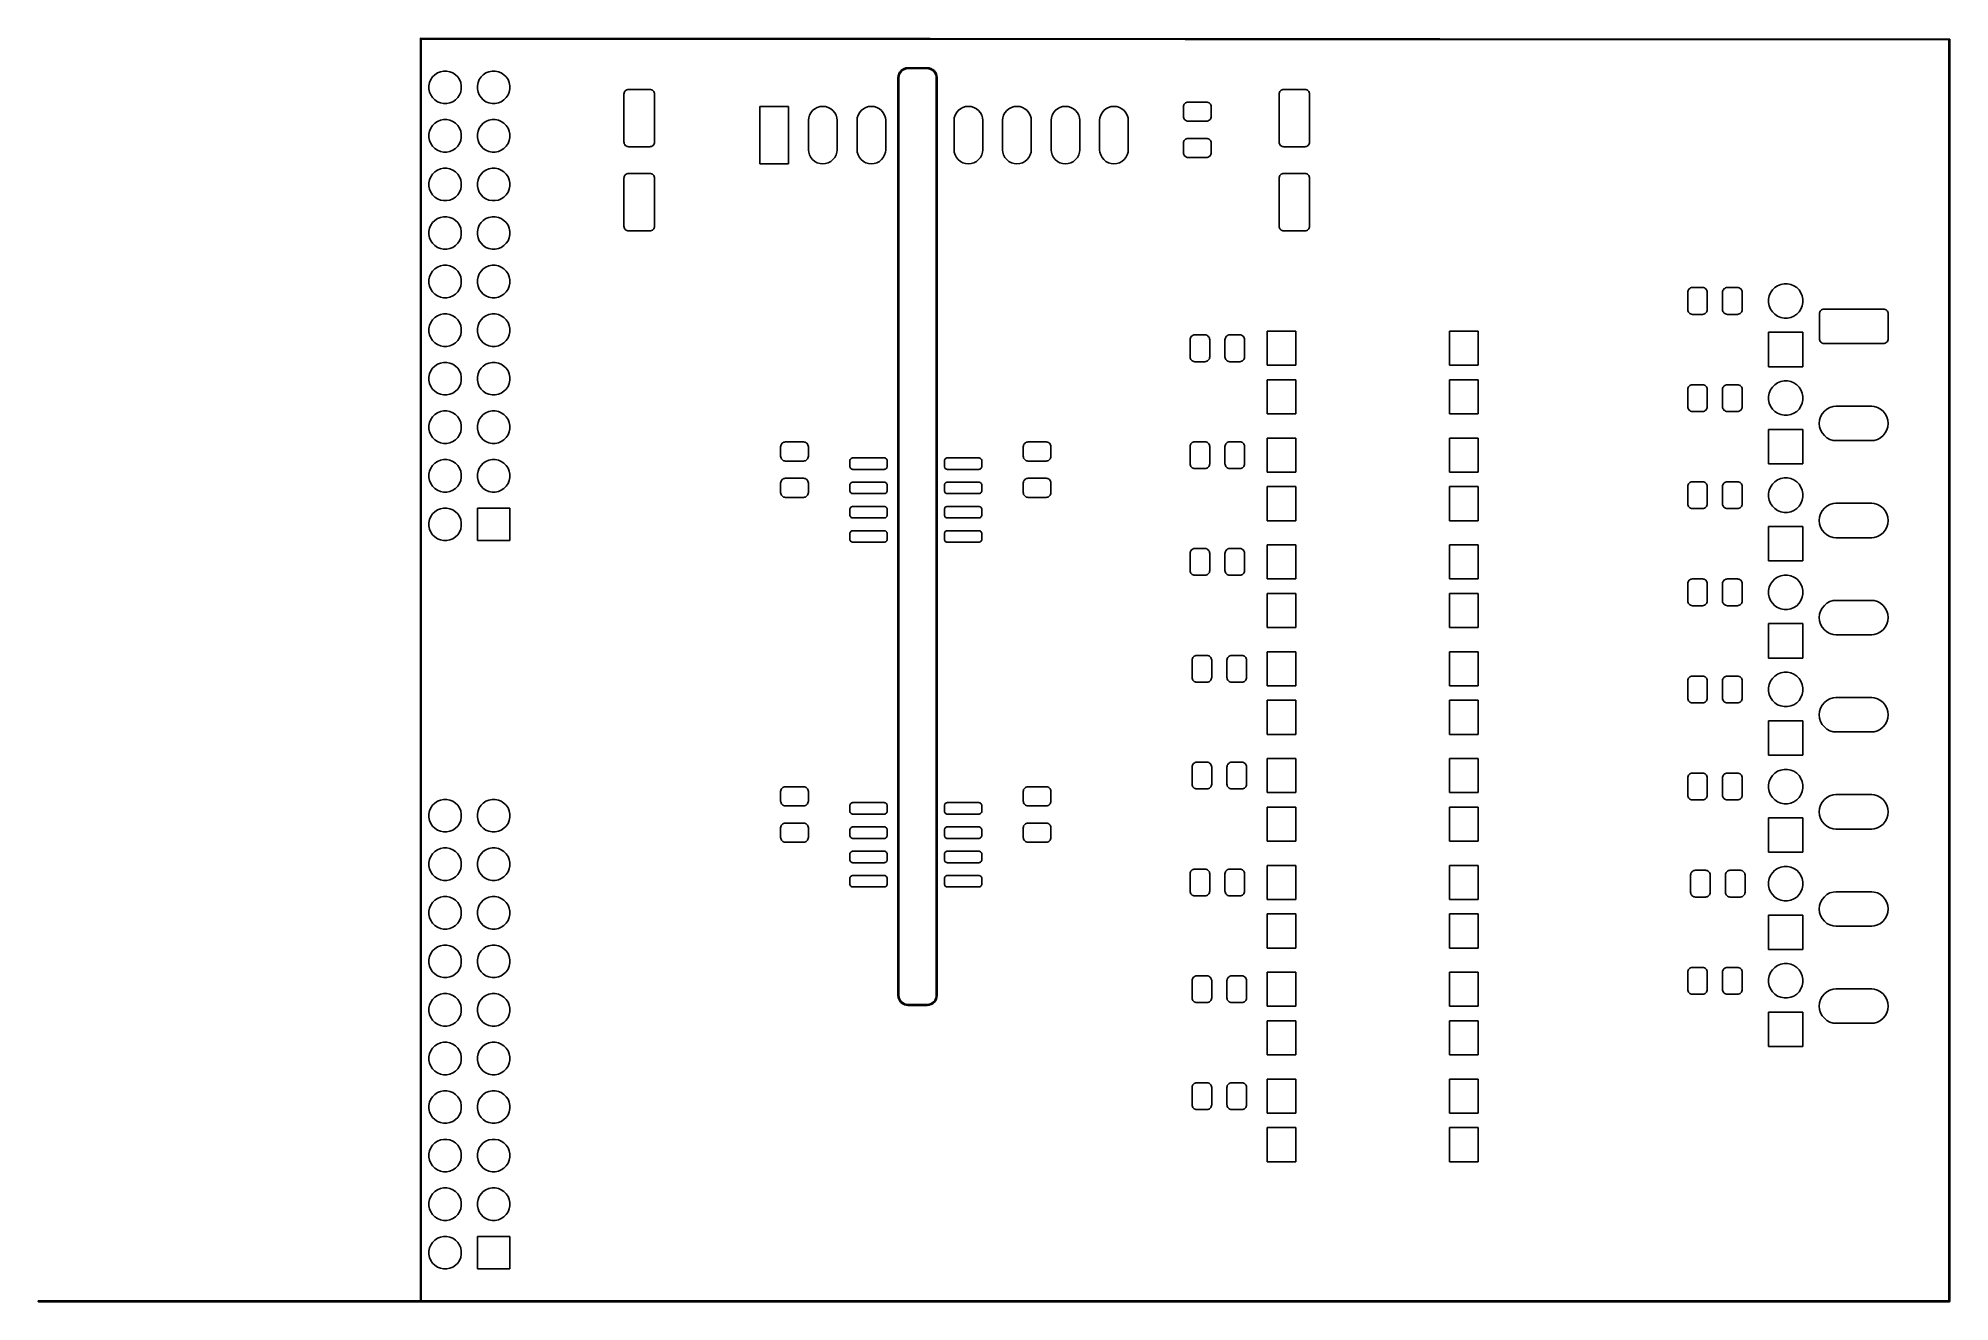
# Model space of a CAD drawing. Extents: x 37 to 137, y -132 to -66.
import ezdxf

# ---------------------------------------------------------------- set-up
doc = ezdxf.new("R2010")
doc.units = 0
doc.layers.add('BLACK', color=7, linetype='CONTINUOUS')

msp = doc.modelspace()

# ---------------------------------------------------------------- linework, layer by layer
at = {"layer": 'BLACK', "linetype": 'CONTINUOUS'}
for p, q in [((56.8809, -65.716), (56.881, -65.7148)), ((56.881, -65.7172), (56.8809, -65.716)), ((56.881, -65.7148), (56.8814, -65.7111)), ((56.881, -131.731), (56.881, -65.7172)), ((56.8814, -65.7111), (56.882, -65.7092)), ((56.8814, -65.7111), (56.8814, -65.7111)), ((56.8814, -65.7111), (56.8814, -65.7111)), ((56.882, -65.7092), (56.8828, -65.7064)), ((56.8828, -65.7064), (56.8841, -65.704)), ((56.8828, -65.7064), (56.8828, -65.7064)), ((56.8828, -65.7064), (56.8828, -65.7064)), ((56.8841, -65.704), (56.8851, -65.702)), ((56.8851, -65.702), (56.8865, -65.7003)), ((56.8851, -65.702), (56.8851, -65.702)), ((56.8851, -65.702), (56.8851, -65.702)), ((56.8865, -65.7003), (56.8882, -65.6982)), ((56.8882, -65.6982), (56.8889, -65.6977)), ((56.8882, -65.6982), (56.8882, -65.6982)), ((56.8882, -65.6982), (56.8882, -65.6982)), ((56.8889, -65.6977), (56.892, -65.6951)), ((56.892, -65.6951), (56.8964, -65.6928)), ((56.8964, -65.6928), (56.8971, -65.6926)), ((56.8964, -65.6928), (56.8964, -65.6928)), ((56.8964, -65.6928), (56.8964, -65.6928)), ((56.8971, -65.6926), (56.9011, -65.6914)), ((56.9011, -65.6914), (56.9025, -65.6912)), ((56.9011, -65.6914), (56.9011, -65.6914)), ((56.9011, -65.6914), (56.9011, -65.6914)), ((56.9025, -65.6912), (56.906, -65.6909)), ((56.906, -65.6909), (56.9072, -65.691)), ((56.9072, -65.691), (136.905, -65.731)), ((136.881, -65.781), (56.931, -65.741)), ((56.931, -65.741), (56.931, -131.731)), ((136.881, -131.731), (136.881, -65.781)), ((136.905, -65.731), (136.906, -65.7309)), ((136.906, -65.7309), (136.907, -65.731)), ((136.907, -65.731), (136.907, -65.731)), ((136.907, -65.731), (136.91, -65.7312)), ((136.91, -65.7312), (136.911, -65.7314)), ((136.911, -65.7314), (136.911, -65.7314)), ((136.911, -65.7314), (136.911, -65.7314)), ((136.911, -65.7314), (136.915, -65.7326)), ((136.915, -65.7326), (136.916, -65.7328)), ((136.916, -65.7328), (136.916, -65.7328)), ((136.916, -65.7328), (136.916, -65.7328)), ((136.916, -65.7328), (136.92, -65.7351)), ((136.92, -65.7351), (136.923, -65.7372)), ((136.923, -65.7372), (136.924, -65.7382)), ((136.924, -65.7382), (136.924, -65.7382)), ((136.924, -65.7382), (136.925, -65.7392)), ((136.925, -65.7392), (136.927, -65.742)), ((136.927, -65.742), (136.927, -65.7421)), ((136.927, -65.7421), (136.927, -65.7421)), ((136.927, -65.7421), (136.927, -65.7432)), ((136.927, -65.7432), (136.929, -65.7464)), ((136.929, -65.7464), (136.929, -65.7464)), ((136.929, -65.7464), (136.929, -65.7464)), ((136.929, -65.7464), (136.93, -65.7478)), ((136.93, -65.7478), (136.931, -65.7511)), ((136.931, -65.7511), (136.931, -65.7511)), ((136.931, -65.7511), (136.931, -65.7511)), ((136.931, -65.7511), (136.931, -65.7524)), ((136.931, -65.7524), (136.931, -65.7548)), ((136.931, -65.7548), (136.931, -65.7548)), ((136.931, -65.7548), (136.931, -65.756)), ((136.931, -65.756), (136.931, -65.7572)), ((136.931, -65.7572), (136.931, -131.755)), ((57.326, -68.1723), (57.3587, -68.0081)), ((57.3587, -68.0081), (57.4227, -67.8534)), ((57.4227, -67.8534), (57.5158, -67.7142)), ((57.5158, -67.7142), (57.6342, -67.5958)), ((57.6342, -67.5958), (57.7734, -67.5027)), ((57.7734, -67.5027), (57.9281, -67.4387)), ((57.9281, -67.4387), (58.0923, -67.406)), ((58.0923, -67.406), (58.2597, -67.406)), ((58.2597, -67.406), (58.4239, -67.4387)), ((58.4239, -67.4387), (58.5786, -67.5027)), ((58.5786, -67.5027), (58.7178, -67.5958)), ((58.7178, -67.5958), (58.8362, -67.7142)), ((58.8362, -67.7142), (58.9293, -67.8534)), ((58.9293, -67.8534), (58.9933, -68.0081)), ((58.9933, -68.0081), (59.026, -68.1723)), ((59.866, -68.1723), (59.8987, -68.0081)), ((59.8987, -68.0081), (59.9627, -67.8534)), ((59.9627, -67.8534), (60.0558, -67.7142)), ((60.0558, -67.7142), (60.1742, -67.5958)), ((60.1742, -67.5958), (60.3134, -67.5027)), ((60.3134, -67.5027), (60.4681, -67.4387)), ((60.4681, -67.4387), (60.6323, -67.406)), ((60.6323, -67.406), (60.7997, -67.406)), ((60.7997, -67.406), (60.9639, -67.4387)), ((60.9639, -67.4387), (61.1186, -67.5027)), ((61.1186, -67.5027), (61.2578, -67.5958)), ((61.2578, -67.5958), (61.3762, -67.7142)), ((61.3762, -67.7142), (61.4693, -67.8534)), ((61.4693, -67.8534), (61.5333, -68.0081)), ((61.5333, -68.0081), (61.566, -68.1723)), ((81.881, -67.7548), (81.8811, -67.7536)), ((81.881, -115.756), (81.881, -67.7548)), ((81.8811, -67.7536), (81.8906, -67.6564)), ((81.8811, -67.7536), (81.8811, -67.7536)), ((81.8906, -67.6564), (81.8907, -67.6561)), ((81.8907, -67.6561), (81.8912, -67.6538)), ((81.8912, -67.6538), (81.8916, -67.6517)), ((81.8916, -67.6517), (81.9198, -67.5582)), ((81.9198, -67.5582), (81.9199, -67.5579)), ((81.9199, -67.5579), (81.9208, -67.5558)), ((81.9208, -67.5558), (81.9217, -67.5537)), ((81.9217, -67.5537), (81.9675, -67.4676)), ((81.9402, -67.6638), (81.931, -67.7572)), ((81.931, -67.7572), (81.931, -115.756)), ((81.967, -67.575), (81.9402, -67.6638)), ((82.0105, -67.4932), (81.967, -67.575)), ((81.9675, -67.4676), (81.9676, -67.4673)), ((81.9676, -67.4673), (81.9689, -67.4654)), ((81.9689, -67.4654), (81.9702, -67.4635)), ((81.9702, -67.4635), (82.0318, -67.3879)), ((82.069, -67.4214), (82.0105, -67.4932)), ((82.0318, -67.3879), (82.0321, -67.3876)), ((82.0321, -67.3876), (82.0337, -67.386)), ((82.0337, -67.386), (82.0353, -67.3844)), ((82.0353, -67.3844), (82.1105, -67.3222)), ((82.1405, -67.3623), (82.069, -67.4214)), ((82.1105, -67.3222), (82.1107, -67.322)), ((82.1107, -67.322), (82.1127, -67.3207)), ((82.1127, -67.3207), (82.1145, -67.3195)), ((82.1145, -67.3195), (82.2004, -67.2731)), ((82.222, -67.3182), (82.1405, -67.3623)), ((82.2004, -67.2731), (82.2007, -67.2729)), ((82.2007, -67.2729), (82.2028, -67.2721)), ((82.2028, -67.2721), (82.2048, -67.2712)), ((82.2048, -67.2712), (82.2981, -67.2423)), ((82.3105, -67.2908), (82.222, -67.3182)), ((82.2981, -67.2423), (82.2984, -67.2422)), ((82.2984, -67.2422), (82.3006, -67.2418)), ((82.3006, -67.2418), (82.3028, -67.2413)), ((82.3028, -67.2413), (82.3999, -67.2311)), ((82.4039, -67.281), (82.3105, -67.2908)), ((82.3999, -67.2311), (82.4002, -67.2311)), ((82.4002, -67.2311), (82.4013, -67.2311)), ((82.4013, -67.2311), (82.4024, -67.231)), ((82.4024, -67.231), (82.4047, -67.231)), ((82.4061, -67.281), (82.4039, -67.281)), ((82.4047, -67.231), (82.4048, -67.231)), ((82.4048, -67.231), (83.4072, -67.231)), ((83.4048, -67.281), (82.4061, -67.281)), ((83.4982, -67.2902), (83.4048, -67.281)), ((83.4072, -67.231), (83.4084, -67.2311)), ((83.4084, -67.2311), (83.4084, -67.2311)), ((83.4084, -67.2311), (83.5056, -67.2406)), ((83.587, -67.317), (83.4982, -67.2902)), ((83.5056, -67.2406), (83.5059, -67.2407)), ((83.5059, -67.2407), (83.5082, -67.2412)), ((83.5082, -67.2412), (83.5103, -67.2416)), ((83.5103, -67.2416), (83.6038, -67.2698)), ((83.6688, -67.3605), (83.587, -67.317)), ((83.6038, -67.2698), (83.6041, -67.2699)), ((83.6041, -67.2699), (83.6062, -67.2708)), ((83.6062, -67.2708), (83.6083, -67.2717)), ((83.6083, -67.2717), (83.6944, -67.3175)), ((83.7406, -67.419), (83.6688, -67.3605)), ((83.6944, -67.3175), (83.6947, -67.3176)), ((83.6947, -67.3176), (83.6966, -67.3189)), ((83.6966, -67.3189), (83.6985, -67.3202)), ((83.6985, -67.3202), (83.7741, -67.3818)), ((83.7997, -67.4905), (83.7406, -67.419)), ((83.7741, -67.3818), (83.7744, -67.3821)), ((83.7744, -67.3821), (83.776, -67.3837)), ((83.776, -67.3837), (83.7776, -67.3853)), ((83.7776, -67.3853), (83.8398, -67.4605)), ((83.8438, -67.572), (83.7997, -67.4905)), ((83.8398, -67.4605), (83.84, -67.4607)), ((83.84, -67.4607), (83.8413, -67.4627)), ((83.8413, -67.4627), (83.8425, -67.4645)), ((83.8425, -67.4645), (83.8889, -67.5504)), ((83.8712, -67.6605), (83.8438, -67.572)), ((83.881, -67.7539), (83.8712, -67.6605)), ((83.881, -67.7561), (83.881, -67.7539)), ((83.881, -115.755), (83.881, -67.7561)), ((83.881, -67.7561), (83.881, -67.7561)), ((83.8889, -67.5504), (83.8891, -67.5507)), ((83.8891, -67.5507), (83.8899, -67.5528)), ((83.8899, -67.5528), (83.8908, -67.5548)), ((83.8908, -67.5548), (83.9197, -67.6481)), ((83.9197, -67.6481), (83.9198, -67.6484)), ((83.9198, -67.6484), (83.9202, -67.6506)), ((83.9202, -67.6506), (83.9207, -67.6528)), ((83.9207, -67.6528), (83.9309, -67.7499)), ((83.9309, -67.7499), (83.9309, -67.7502)), ((83.9309, -67.7502), (83.9309, -67.7513)), ((83.9309, -67.7513), (83.931, -67.7524)), ((83.931, -67.7524), (83.931, -67.7547)), ((83.931, -67.7547), (83.931, -67.7548)), ((83.931, -67.7548), (83.931, -115.757)), ((57.326, -68.3397), (57.326, -68.1723)), ((57.3587, -68.5039), (57.326, -68.3397)), ((57.4227, -68.6586), (57.3587, -68.5039)), ((57.5158, -68.7978), (57.4227, -68.6586)), ((57.6342, -68.9162), (57.5158, -68.7978)), ((57.7734, -69.0093), (57.6342, -68.9162)), ((57.9281, -69.0733), (57.7734, -69.0093)), ((58.5786, -69.0093), (58.4239, -69.0733)), ((58.7178, -68.9162), (58.5786, -69.0093)), ((58.8362, -68.7978), (58.7178, -68.9162)), ((58.9293, -68.6586), (58.8362, -68.7978)), ((58.9933, -68.5039), (58.9293, -68.6586)), ((59.026, -68.3397), (58.9933, -68.5039)), ((59.026, -68.1723), (59.026, -68.3397)), ((59.866, -68.3397), (59.866, -68.1723)), ((59.8987, -68.5039), (59.866, -68.3397)), ((59.9627, -68.6586), (59.8987, -68.5039)), ((60.0558, -68.7978), (59.9627, -68.6586)), ((60.1742, -68.9162), (60.0558, -68.7978)), ((60.3134, -69.0093), (60.1742, -68.9162)), ((60.4681, -69.0733), (60.3134, -69.0093)), ((61.1186, -69.0093), (60.9639, -69.0733)), ((61.2578, -68.9162), (61.1186, -69.0093)), ((61.3762, -68.7978), (61.2578, -68.9162)), ((61.4693, -68.6586), (61.3762, -68.7978)), ((61.5333, -68.5039), (61.4693, -68.6586)), ((61.566, -68.3397), (61.5333, -68.5039)), ((61.566, -68.1723), (61.566, -68.3397)), ((67.536, -68.616), (67.5408, -68.5672)), ((67.536, -71.116), (67.536, -68.616)), ((67.5408, -68.5672), (67.555, -68.5203)), ((67.555, -68.5203), (67.5781, -68.4771)), ((67.5781, -68.4771), (67.6092, -68.4392)), ((67.6092, -68.4392), (67.6471, -68.4081)), ((67.6471, -68.4081), (67.6903, -68.385)), ((67.6903, -68.385), (67.7372, -68.3708)), ((67.7372, -68.3708), (67.786, -68.366)), ((67.786, -68.366), (68.886, -68.366)), ((68.886, -68.366), (68.9348, -68.3708)), ((68.9348, -68.3708), (68.9817, -68.385)), ((68.9817, -68.385), (69.0249, -68.4081)), ((69.0249, -68.4081), (69.0628, -68.4392)), ((69.0628, -68.4392), (69.0939, -68.4771)), ((69.0939, -68.4771), (69.117, -68.5203)), ((69.117, -68.5203), (69.1312, -68.5672)), ((69.1312, -68.5672), (69.136, -68.616)), ((69.136, -68.616), (69.136, -71.116)), ((96.9753, -69.045), (97.0222, -69.0308)), ((97.0222, -69.0308), (97.071, -69.026)), ((97.071, -69.026), (98.021, -69.026)), ((98.021, -69.026), (98.0698, -69.0308)), ((98.0698, -69.0308), (98.1167, -69.045)), ((101.826, -68.616), (101.831, -68.5672)), ((101.826, -71.116), (101.826, -68.616)), ((101.831, -68.5672), (101.845, -68.5203)), ((101.845, -68.5203), (101.868, -68.4771)), ((101.868, -68.4771), (101.899, -68.4392)), ((101.899, -68.4392), (101.937, -68.4081)), ((101.937, -68.4081), (101.98, -68.385)), ((101.98, -68.385), (102.027, -68.3708)), ((102.027, -68.3708), (102.076, -68.366)), ((102.076, -68.366), (103.176, -68.366)), ((103.176, -68.366), (103.225, -68.3708)), ((103.225, -68.3708), (103.272, -68.385)), ((103.272, -68.385), (103.315, -68.4081)), ((103.315, -68.4081), (103.353, -68.4392)), ((103.353, -68.4392), (103.384, -68.4771)), ((103.384, -68.4771), (103.407, -68.5203)), ((103.407, -68.5203), (103.421, -68.5672)), ((103.421, -68.5672), (103.426, -68.616)), ((103.426, -68.616), (103.426, -71.116)), ((57.7734, -70.0427), (57.9281, -69.9787)), ((58.0923, -69.106), (57.9281, -69.0733)), ((57.9281, -69.9787), (58.0923, -69.946)), ((58.2597, -69.106), (58.0923, -69.106)), ((58.0923, -69.946), (58.2597, -69.946)), ((58.4239, -69.0733), (58.2597, -69.106)), ((58.2597, -69.946), (58.4239, -69.9787)), ((58.4239, -69.9787), (58.5786, -70.0427)), ((60.3134, -70.0427), (60.4681, -69.9787)), ((60.6323, -69.106), (60.4681, -69.0733)), ((60.4681, -69.9787), (60.6323, -69.946)), ((60.7997, -69.106), (60.6323, -69.106)), ((60.6323, -69.946), (60.7997, -69.946)), ((60.9639, -69.0733), (60.7997, -69.106)), ((60.7997, -69.946), (60.9639, -69.9787)), ((60.9639, -69.9787), (61.1186, -70.0427)), ((74.656, -72.256), (74.656, -69.256)), ((74.656, -69.256), (76.156, -69.256)), ((76.156, -69.256), (76.156, -72.256)), ((77.196, -69.9692), (77.2069, -69.859)), ((77.196, -71.5428), (77.196, -69.9692)), ((77.2069, -69.859), (77.2497, -69.7176)), ((77.2497, -69.7176), (77.3194, -69.5873)), ((77.3194, -69.5873), (77.4131, -69.4731)), ((77.4131, -69.4731), (77.5273, -69.3794)), ((77.5273, -69.3794), (77.6576, -69.3097)), ((77.6576, -69.3097), (77.799, -69.2669)), ((77.799, -69.2669), (77.946, -69.2524)), ((77.946, -69.2524), (78.093, -69.2669)), ((78.093, -69.2669), (78.2344, -69.3097)), ((78.2344, -69.3097), (78.3647, -69.3794)), ((78.3647, -69.3794), (78.4789, -69.4731)), ((78.4789, -69.4731), (78.5726, -69.5873)), ((78.5726, -69.5873), (78.6423, -69.7176)), ((78.6423, -69.7176), (78.6851, -69.859)), ((78.6851, -69.859), (78.696, -69.9692)), ((78.696, -69.9692), (78.696, -71.5428)), ((79.736, -69.9692), (79.7469, -69.859)), ((79.736, -71.5428), (79.736, -69.9692)), ((79.7469, -69.859), (79.7897, -69.7176)), ((79.7897, -69.7176), (79.8594, -69.5873)), ((79.8594, -69.5873), (79.9531, -69.4731)), ((79.9531, -69.4731), (80.0673, -69.3794)), ((80.0673, -69.3794), (80.1976, -69.3097)), ((80.1976, -69.3097), (80.339, -69.2669)), ((80.339, -69.2669), (80.486, -69.2524)), ((80.486, -69.2524), (80.633, -69.2669)), ((80.633, -69.2669), (80.7744, -69.3097)), ((80.7744, -69.3097), (80.9047, -69.3794)), ((80.9047, -69.3794), (81.0189, -69.4731)), ((81.0189, -69.4731), (81.1126, -69.5873)), ((81.1126, -69.5873), (81.1823, -69.7176)), ((81.1823, -69.7176), (81.2251, -69.859)), ((81.2251, -69.859), (81.236, -69.9692)), ((81.236, -69.9692), (81.236, -71.5428)), ((84.816, -69.9692), (84.8269, -69.859)), ((84.816, -71.5428), (84.816, -69.9692)), ((84.8269, -69.859), (84.8697, -69.7176)), ((84.8697, -69.7176), (84.9394, -69.5873)), ((84.9394, -69.5873), (85.0331, -69.4731)), ((85.0331, -69.4731), (85.1473, -69.3794)), ((85.1473, -69.3794), (85.2776, -69.3097)), ((85.2776, -69.3097), (85.419, -69.2669)), ((85.419, -69.2669), (85.566, -69.2524)), ((85.566, -69.2524), (85.713, -69.2669)), ((85.713, -69.2669), (85.8544, -69.3097)), ((85.8544, -69.3097), (85.9847, -69.3794)), ((85.9847, -69.3794), (86.0989, -69.4731)), ((86.0989, -69.4731), (86.1926, -69.5873)), ((86.1926, -69.5873), (86.2623, -69.7176)), ((86.2623, -69.7176), (86.3051, -69.859)), ((86.3051, -69.859), (86.316, -69.9692)), ((86.316, -69.9692), (86.316, -71.5428)), ((87.356, -69.9692), (87.3669, -69.859)), ((87.356, -71.5428), (87.356, -69.9692)), ((87.3669, -69.859), (87.4097, -69.7176)), ((87.4097, -69.7176), (87.4794, -69.5873)), ((87.4794, -69.5873), (87.5731, -69.4731)), ((87.5731, -69.4731), (87.6873, -69.3794)), ((87.6873, -69.3794), (87.8176, -69.3097)), ((87.8176, -69.3097), (87.959, -69.2669)), ((87.959, -69.2669), (88.106, -69.2524)), ((88.106, -69.2524), (88.253, -69.2669)), ((88.253, -69.2669), (88.3944, -69.3097)), ((88.3944, -69.3097), (88.5247, -69.3794)), ((88.5247, -69.3794), (88.6389, -69.4731)), ((88.6389, -69.4731), (88.7326, -69.5873)), ((88.7326, -69.5873), (88.8023, -69.7176)), ((88.8023, -69.7176), (88.8451, -69.859)), ((88.8451, -69.859), (88.856, -69.9692)), ((88.856, -69.9692), (88.856, -71.5428)), ((89.896, -69.9692), (89.9069, -69.859)), ((89.896, -71.5428), (89.896, -69.9692)), ((89.9069, -69.859), (89.9497, -69.7176)), ((89.9497, -69.7176), (90.0194, -69.5873)), ((90.0194, -69.5873), (90.1131, -69.4731)), ((90.1131, -69.4731), (90.2273, -69.3794)), ((90.2273, -69.3794), (90.3576, -69.3097)), ((90.3576, -69.3097), (90.499, -69.2669)), ((90.499, -69.2669), (90.646, -69.2524)), ((90.646, -69.2524), (90.793, -69.2669)), ((90.793, -69.2669), (90.9344, -69.3097)), ((90.9344, -69.3097), (91.0647, -69.3794)), ((91.0647, -69.3794), (91.1789, -69.4731)), ((91.1789, -69.4731), (91.2726, -69.5873)), ((91.2726, -69.5873), (91.3423, -69.7176)), ((91.3423, -69.7176), (91.3851, -69.859)), ((91.3851, -69.859), (91.396, -69.9692)), ((91.396, -69.9692), (91.396, -71.5428)), ((92.436, -69.9692), (92.4469, -69.859)), ((92.436, -71.5428), (92.436, -69.9692)), ((92.4469, -69.859), (92.4897, -69.7176)), ((92.4897, -69.7176), (92.5594, -69.5873)), ((92.5594, -69.5873), (92.6531, -69.4731)), ((92.6531, -69.4731), (92.7673, -69.3794)), ((92.7673, -69.3794), (92.8976, -69.3097)), ((92.8976, -69.3097), (93.039, -69.2669)), ((93.039, -69.2669), (93.186, -69.2524)), ((93.186, -69.2524), (93.333, -69.2669)), ((93.333, -69.2669), (93.4744, -69.3097)), ((93.4744, -69.3097), (93.6047, -69.3794)), ((93.6047, -69.3794), (93.7189, -69.4731)), ((93.7189, -69.4731), (93.8126, -69.5873)), ((93.8126, -69.5873), (93.8823, -69.7176)), ((93.8823, -69.7176), (93.9251, -69.859)), ((93.9251, -69.859), (93.936, -69.9692)), ((93.936, -69.9692), (93.936, -71.5428)), ((96.821, -69.276), (96.8258, -69.2272)), ((96.821, -69.776), (96.821, -69.276)), ((96.8258, -69.8248), (96.821, -69.776)), ((96.8258, -69.2272), (96.84, -69.1803)), ((96.84, -69.8717), (96.8258, -69.8248)), ((96.84, -69.1803), (96.8631, -69.1371)), ((96.8631, -69.9149), (96.84, -69.8717)), ((96.8631, -69.1371), (96.8942, -69.0992)), ((96.8942, -69.9528), (96.8631, -69.9149)), ((96.8942, -69.0992), (96.9321, -69.0681)), ((96.9321, -69.9839), (96.8942, -69.9528)), ((96.9321, -69.0681), (96.9753, -69.045)), ((96.9753, -70.007), (96.9321, -69.9839)), ((97.0222, -70.0212), (96.9753, -70.007)), ((97.071, -70.026), (97.0222, -70.0212)), ((98.021, -70.026), (97.071, -70.026)), ((98.0698, -70.0212), (98.021, -70.026)), ((98.1167, -70.007), (98.0698, -70.0212)), ((98.1167, -69.045), (98.1599, -69.0681)), ((98.1599, -69.9839), (98.1167, -70.007)), ((98.1599, -69.0681), (98.1978, -69.0992)), ((98.1978, -69.9528), (98.1599, -69.9839)), ((98.1978, -69.0992), (98.2289, -69.1371)), ((98.2289, -69.9149), (98.1978, -69.9528)), ((98.2289, -69.1371), (98.252, -69.1803)), ((98.252, -69.8717), (98.2289, -69.9149)), ((98.252, -69.1803), (98.2662, -69.2272)), ((98.2662, -69.8248), (98.252, -69.8717)), ((98.2662, -69.2272), (98.271, -69.276)), ((98.271, -69.776), (98.2662, -69.8248)), ((98.271, -69.276), (98.271, -69.776)), ((57.326, -70.7123), (57.3587, -70.5481)), ((57.326, -70.8797), (57.326, -70.7123)), ((57.3587, -71.0439), (57.326, -70.8797)), ((57.3587, -70.5481), (57.4227, -70.3934)), ((57.4227, -70.3934), (57.5158, -70.2542)), ((57.5158, -70.2542), (57.6342, -70.1358)), ((57.6342, -70.1358), (57.7734, -70.0427)), ((58.5786, -70.0427), (58.7178, -70.1358)), ((58.7178, -70.1358), (58.8362, -70.2542)), ((58.8362, -70.2542), (58.9293, -70.3934)), ((58.9293, -70.3934), (58.9933, -70.5481)), ((58.9933, -70.5481), (59.026, -70.7123)), ((59.026, -70.8797), (58.9933, -71.0439)), ((59.026, -70.7123), (59.026, -70.8797)), ((59.866, -70.7123), (59.8987, -70.5481)), ((59.866, -70.8797), (59.866, -70.7123)), ((59.8987, -71.0439), (59.866, -70.8797)), ((59.8987, -70.5481), (59.9627, -70.3934)), ((59.9627, -70.3934), (60.0558, -70.2542)), ((60.0558, -70.2542), (60.1742, -70.1358)), ((60.1742, -70.1358), (60.3134, -70.0427)), ((61.1186, -70.0427), (61.2578, -70.1358)), ((61.2578, -70.1358), (61.3762, -70.2542)), ((61.3762, -70.2542), (61.4693, -70.3934)), ((61.4693, -70.3934), (61.5333, -70.5481)), ((61.5333, -70.5481), (61.566, -70.7123)), ((61.566, -70.8797), (61.5333, -71.0439)), ((61.566, -70.7123), (61.566, -70.8797)), ((96.8631, -71.0371), (96.8942, -70.9992)), ((96.8942, -70.9992), (96.9321, -70.9681)), ((96.9321, -70.9681), (96.9753, -70.945)), ((96.9753, -70.945), (97.0222, -70.9308)), ((97.0222, -70.9308), (97.071, -70.926)), ((97.071, -70.926), (98.021, -70.926)), ((98.021, -70.926), (98.0698, -70.9308)), ((98.0698, -70.9308), (98.1167, -70.945)), ((98.1167, -70.945), (98.1599, -70.9681)), ((98.1599, -70.9681), (98.1978, -70.9992)), ((98.1978, -70.9992), (98.2289, -71.0371)), ((57.4227, -71.1986), (57.3587, -71.0439)), ((57.5158, -71.3378), (57.4227, -71.1986)), ((57.6342, -71.4562), (57.5158, -71.3378)), ((57.7734, -71.5493), (57.6342, -71.4562)), ((57.9281, -71.6133), (57.7734, -71.5493)), ((58.0923, -71.646), (57.9281, -71.6133)), ((58.2597, -71.646), (58.0923, -71.646)), ((58.4239, -71.6133), (58.2597, -71.646)), ((58.5786, -71.5493), (58.4239, -71.6133)), ((58.7178, -71.4562), (58.5786, -71.5493)), ((58.8362, -71.3378), (58.7178, -71.4562)), ((58.9293, -71.1986), (58.8362, -71.3378)), ((58.9933, -71.0439), (58.9293, -71.1986)), ((59.9627, -71.1986), (59.8987, -71.0439)), ((60.0558, -71.3378), (59.9627, -71.1986)), ((60.1742, -71.4562), (60.0558, -71.3378)), ((60.3134, -71.5493), (60.1742, -71.4562)), ((60.4681, -71.6133), (60.3134, -71.5493)), ((60.6323, -71.646), (60.4681, -71.6133)), ((60.7997, -71.646), (60.6323, -71.646)), ((60.9639, -71.6133), (60.7997, -71.646)), ((61.1186, -71.5493), (60.9639, -71.6133)), ((61.2578, -71.4562), (61.1186, -71.5493)), ((61.3762, -71.3378), (61.2578, -71.4562)), ((61.4693, -71.1986), (61.3762, -71.3378)), ((61.5333, -71.0439), (61.4693, -71.1986)), ((67.5408, -71.1648), (67.536, -71.116)), ((67.555, -71.2117), (67.5408, -71.1648)), ((67.5781, -71.2549), (67.555, -71.2117)), ((67.6092, -71.2928), (67.5781, -71.2549)), ((67.6471, -71.3239), (67.6092, -71.2928)), ((67.6903, -71.347), (67.6471, -71.3239)), ((67.7372, -71.3612), (67.6903, -71.347)), ((67.786, -71.366), (67.7372, -71.3612)), ((68.886, -71.366), (67.786, -71.366)), ((68.9348, -71.3612), (68.886, -71.366)), ((68.9817, -71.347), (68.9348, -71.3612)), ((69.0249, -71.3239), (68.9817, -71.347)), ((69.0628, -71.2928), (69.0249, -71.3239)), ((69.0939, -71.2549), (69.0628, -71.2928)), ((69.117, -71.2117), (69.0939, -71.2549)), ((69.1312, -71.1648), (69.117, -71.2117)), ((69.136, -71.116), (69.1312, -71.1648)), ((77.2069, -71.653), (77.196, -71.5428)), ((77.2497, -71.7944), (77.2069, -71.653)), ((77.3194, -71.9247), (77.2497, -71.7944)), ((77.4131, -72.0389), (77.3194, -71.9247)), ((78.5726, -71.9247), (78.4789, -72.0389)), ((78.6423, -71.7944), (78.5726, -71.9247)), ((78.6851, -71.653), (78.6423, -71.7944)), ((78.696, -71.5428), (78.6851, -71.653)), ((79.7469, -71.653), (79.736, -71.5428)), ((79.7897, -71.7944), (79.7469, -71.653)), ((79.8594, -71.9247), (79.7897, -71.7944)), ((79.9531, -72.0389), (79.8594, -71.9247)), ((81.1126, -71.9247), (81.0189, -72.0389)), ((81.1823, -71.7944), (81.1126, -71.9247)), ((81.2251, -71.653), (81.1823, -71.7944)), ((81.236, -71.5428), (81.2251, -71.653)), ((84.8269, -71.653), (84.816, -71.5428)), ((84.8697, -71.7944), (84.8269, -71.653)), ((84.9394, -71.9247), (84.8697, -71.7944)), ((85.0331, -72.0389), (84.9394, -71.9247)), ((86.1926, -71.9247), (86.0989, -72.0389)), ((86.2623, -71.7944), (86.1926, -71.9247)), ((86.3051, -71.653), (86.2623, -71.7944)), ((86.316, -71.5428), (86.3051, -71.653)), ((87.3669, -71.653), (87.356, -71.5428)), ((87.4097, -71.7944), (87.3669, -71.653)), ((87.4794, -71.9247), (87.4097, -71.7944)), ((87.5731, -72.0389), (87.4794, -71.9247)), ((88.7326, -71.9247), (88.6389, -72.0389)), ((88.8023, -71.7944), (88.7326, -71.9247)), ((88.8451, -71.653), (88.8023, -71.7944)), ((88.856, -71.5428), (88.8451, -71.653)), ((89.9069, -71.653), (89.896, -71.5428)), ((89.9497, -71.7944), (89.9069, -71.653)), ((90.0194, -71.9247), (89.9497, -71.7944)), ((90.1131, -72.0389), (90.0194, -71.9247)), ((91.2726, -71.9247), (91.1789, -72.0389)), ((91.3423, -71.7944), (91.2726, -71.9247)), ((91.3851, -71.653), (91.3423, -71.7944)), ((91.396, -71.5428), (91.3851, -71.653)), ((92.4469, -71.653), (92.436, -71.5428)), ((92.4897, -71.7944), (92.4469, -71.653)), ((92.5594, -71.9247), (92.4897, -71.7944)), ((92.6531, -72.0389), (92.5594, -71.9247)), ((93.8126, -71.9247), (93.7189, -72.0389)), ((93.8823, -71.7944), (93.8126, -71.9247)), ((93.9251, -71.653), (93.8823, -71.7944)), ((93.936, -71.5428), (93.9251, -71.653)), ((96.821, -71.176), (96.8258, -71.1272)), ((96.821, -71.676), (96.821, -71.176)), ((96.8258, -71.7248), (96.821, -71.676)), ((96.8258, -71.1272), (96.84, -71.0803)), ((96.84, -71.7717), (96.8258, -71.7248)), ((96.84, -71.0803), (96.8631, -71.0371)), ((96.8631, -71.8149), (96.84, -71.7717)), ((96.8942, -71.8528), (96.8631, -71.8149)), ((96.9321, -71.8839), (96.8942, -71.8528)), ((96.9753, -71.907), (96.9321, -71.8839)), ((97.0222, -71.9212), (96.9753, -71.907)), ((97.071, -71.926), (97.0222, -71.9212)), ((98.021, -71.926), (97.071, -71.926)), ((98.0698, -71.9212), (98.021, -71.926)), ((98.1167, -71.907), (98.0698, -71.9212)), ((98.1599, -71.8839), (98.1167, -71.907)), ((98.1978, -71.8528), (98.1599, -71.8839)), ((98.2289, -71.8149), (98.1978, -71.8528)), ((98.2289, -71.0371), (98.252, -71.0803)), ((98.252, -71.7717), (98.2289, -71.8149)), ((98.252, -71.0803), (98.2662, -71.1272)), ((98.2662, -71.7248), (98.252, -71.7717)), ((98.2662, -71.1272), (98.271, -71.176)), ((98.271, -71.676), (98.2662, -71.7248)), ((98.271, -71.176), (98.271, -71.676)), ((101.831, -71.1648), (101.826, -71.116)), ((101.845, -71.2117), (101.831, -71.1648)), ((101.868, -71.2549), (101.845, -71.2117)), ((101.899, -71.2928), (101.868, -71.2549)), ((101.937, -71.3239), (101.899, -71.2928)), ((101.98, -71.347), (101.937, -71.3239)), ((102.027, -71.3612), (101.98, -71.347)), ((102.076, -71.366), (102.027, -71.3612)), ((103.176, -71.366), (102.076, -71.366)), ((103.225, -71.3612), (103.176, -71.366)), ((103.272, -71.347), (103.225, -71.3612)), ((103.315, -71.3239), (103.272, -71.347)), ((103.353, -71.2928), (103.315, -71.3239)), ((103.384, -71.2549), (103.353, -71.2928)), ((103.407, -71.2117), (103.384, -71.2549)), ((103.421, -71.1648), (103.407, -71.2117)), ((103.426, -71.116), (103.421, -71.1648)), ((57.3587, -73.0881), (57.4227, -72.9334)), ((57.4227, -72.9334), (57.5158, -72.7942)), ((57.5158, -72.7942), (57.6342, -72.6758)), ((57.6342, -72.6758), (57.7734, -72.5827)), ((57.7734, -72.5827), (57.9281, -72.5187)), ((57.9281, -72.5187), (58.0923, -72.486)), ((58.0923, -72.486), (58.2597, -72.486)), ((58.2597, -72.486), (58.4239, -72.5187)), ((58.4239, -72.5187), (58.5786, -72.5827)), ((58.5786, -72.5827), (58.7178, -72.6758)), ((58.7178, -72.6758), (58.8362, -72.7942)), ((58.8362, -72.7942), (58.9293, -72.9334)), ((58.9293, -72.9334), (58.9933, -73.0881)), ((59.8987, -73.0881), (59.9627, -72.9334)), ((59.9627, -72.9334), (60.0558, -72.7942)), ((60.0558, -72.7942), (60.1742, -72.6758)), ((60.1742, -72.6758), (60.3134, -72.5827)), ((60.3134, -72.5827), (60.4681, -72.5187)), ((60.4681, -72.5187), (60.6323, -72.486)), ((60.6323, -72.486), (60.7997, -72.486)), ((60.7997, -72.486), (60.9639, -72.5187)), ((60.9639, -72.5187), (61.1186, -72.5827)), ((61.1186, -72.5827), (61.2578, -72.6758)), ((61.2578, -72.6758), (61.3762, -72.7942)), ((61.3762, -72.7942), (61.4693, -72.9334)), ((61.4693, -72.9334), (61.5333, -73.0881)), ((67.536, -73.016), (67.5408, -72.9672)), ((67.536, -75.516), (67.536, -73.016)), ((67.5408, -72.9672), (67.555, -72.9203)), ((67.555, -72.9203), (67.5781, -72.8771)), ((67.5781, -72.8771), (67.6092, -72.8392)), ((67.6092, -72.8392), (67.6471, -72.8081)), ((67.6471, -72.8081), (67.6903, -72.785)), ((67.6903, -72.785), (67.7372, -72.7708)), ((67.7372, -72.7708), (67.786, -72.766)), ((67.786, -72.766), (68.886, -72.766)), ((68.886, -72.766), (68.9348, -72.7708)), ((68.9348, -72.7708), (68.9817, -72.785)), ((68.9817, -72.785), (69.0249, -72.8081)), ((69.0249, -72.8081), (69.0628, -72.8392)), ((69.0628, -72.8392), (69.0939, -72.8771)), ((69.0939, -72.8771), (69.117, -72.9203)), ((69.117, -72.9203), (69.1312, -72.9672)), ((69.1312, -72.9672), (69.136, -73.016)), ((69.136, -73.016), (69.136, -75.516)), ((76.156, -72.256), (74.656, -72.256)), ((77.5273, -72.1326), (77.4131, -72.0389)), ((77.6576, -72.2023), (77.5273, -72.1326)), ((77.799, -72.2451), (77.6576, -72.2023)), ((77.946, -72.2596), (77.799, -72.2451)), ((78.093, -72.2451), (77.946, -72.2596)), ((78.2344, -72.2023), (78.093, -72.2451)), ((78.3647, -72.1326), (78.2344, -72.2023)), ((78.4789, -72.0389), (78.3647, -72.1326)), ((80.0673, -72.1326), (79.9531, -72.0389)), ((80.1976, -72.2023), (80.0673, -72.1326)), ((80.339, -72.2451), (80.1976, -72.2023)), ((80.486, -72.2596), (80.339, -72.2451)), ((80.633, -72.2451), (80.486, -72.2596)), ((80.7744, -72.2023), (80.633, -72.2451)), ((80.9047, -72.1326), (80.7744, -72.2023)), ((81.0189, -72.0389), (80.9047, -72.1326)), ((85.1473, -72.1326), (85.0331, -72.0389)), ((85.2776, -72.2023), (85.1473, -72.1326)), ((85.419, -72.2451), (85.2776, -72.2023)), ((85.566, -72.2596), (85.419, -72.2451)), ((85.713, -72.2451), (85.566, -72.2596)), ((85.8544, -72.2023), (85.713, -72.2451)), ((85.9847, -72.1326), (85.8544, -72.2023)), ((86.0989, -72.0389), (85.9847, -72.1326)), ((87.6873, -72.1326), (87.5731, -72.0389)), ((87.8176, -72.2023), (87.6873, -72.1326)), ((87.959, -72.2451), (87.8176, -72.2023)), ((88.106, -72.2596), (87.959, -72.2451)), ((88.253, -72.2451), (88.106, -72.2596)), ((88.3944, -72.2023), (88.253, -72.2451)), ((88.5247, -72.1326), (88.3944, -72.2023)), ((88.6389, -72.0389), (88.5247, -72.1326)), ((90.2273, -72.1326), (90.1131, -72.0389)), ((90.3576, -72.2023), (90.2273, -72.1326)), ((90.499, -72.2451), (90.3576, -72.2023)), ((90.646, -72.2596), (90.499, -72.2451)), ((90.793, -72.2451), (90.646, -72.2596)), ((90.9344, -72.2023), (90.793, -72.2451)), ((91.0647, -72.1326), (90.9344, -72.2023)), ((91.1789, -72.0389), (91.0647, -72.1326)), ((92.7673, -72.1326), (92.6531, -72.0389)), ((92.8976, -72.2023), (92.7673, -72.1326)), ((93.039, -72.2451), (92.8976, -72.2023)), ((93.186, -72.2596), (93.039, -72.2451)), ((93.333, -72.2451), (93.186, -72.2596)), ((93.4744, -72.2023), (93.333, -72.2451)), ((93.6047, -72.1326), (93.4744, -72.2023)), ((93.7189, -72.0389), (93.6047, -72.1326)), ((101.826, -73.016), (101.831, -72.9672)), ((101.826, -75.516), (101.826, -73.016)), ((101.831, -72.9672), (101.845, -72.9203)), ((101.845, -72.9203), (101.868, -72.8771)), ((101.868, -72.8771), (101.899, -72.8392)), ((101.899, -72.8392), (101.937, -72.8081)), ((101.937, -72.8081), (101.98, -72.785)), ((101.98, -72.785), (102.027, -72.7708)), ((102.027, -72.7708), (102.076, -72.766)), ((102.076, -72.766), (103.176, -72.766)), ((103.176, -72.766), (103.225, -72.7708)), ((103.225, -72.7708), (103.272, -72.785)), ((103.272, -72.785), (103.315, -72.8081)), ((103.315, -72.8081), (103.353, -72.8392)), ((103.353, -72.8392), (103.384, -72.8771)), ((103.384, -72.8771), (103.407, -72.9203)), ((103.407, -72.9203), (103.421, -72.9672)), ((103.421, -72.9672), (103.426, -73.016)), ((103.426, -73.016), (103.426, -75.516)), ((57.326, -73.2523), (57.3587, -73.0881)), ((57.326, -73.4197), (57.326, -73.2523)), ((57.3587, -73.5839), (57.326, -73.4197)), ((57.4227, -73.7386), (57.3587, -73.5839)), ((57.5158, -73.8778), (57.4227, -73.7386)), ((57.6342, -73.9962), (57.5158, -73.8778)), ((57.7734, -74.0893), (57.6342, -73.9962)), ((58.7178, -73.9962), (58.5786, -74.0893)), ((58.8362, -73.8778), (58.7178, -73.9962)), ((58.9293, -73.7386), (58.8362, -73.8778)), ((58.9933, -73.5839), (58.9293, -73.7386)), ((58.9933, -73.0881), (59.026, -73.2523)), ((59.026, -73.4197), (58.9933, -73.5839)), ((59.026, -73.2523), (59.026, -73.4197)), ((59.866, -73.2523), (59.8987, -73.0881)), ((59.866, -73.4197), (59.866, -73.2523)), ((59.8987, -73.5839), (59.866, -73.4197)), ((59.9627, -73.7386), (59.8987, -73.5839)), ((60.0558, -73.8778), (59.9627, -73.7386)), ((60.1742, -73.9962), (60.0558, -73.8778)), ((60.3134, -74.0893), (60.1742, -73.9962)), ((61.2578, -73.9962), (61.1186, -74.0893)), ((61.3762, -73.8778), (61.2578, -73.9962)), ((61.4693, -73.7386), (61.3762, -73.8778)), ((61.5333, -73.5839), (61.4693, -73.7386)), ((61.5333, -73.0881), (61.566, -73.2523)), ((61.566, -73.4197), (61.5333, -73.5839)), ((61.566, -73.2523), (61.566, -73.4197)), ((57.9281, -74.1533), (57.7734, -74.0893)), ((58.0923, -74.186), (57.9281, -74.1533)), ((57.9281, -75.0587), (58.0923, -75.026)), ((58.2597, -74.186), (58.0923, -74.186)), ((58.0923, -75.026), (58.2597, -75.026)), ((58.4239, -74.1533), (58.2597, -74.186)), ((58.2597, -75.026), (58.4239, -75.0587)), ((58.5786, -74.0893), (58.4239, -74.1533)), ((60.4681, -74.1533), (60.3134, -74.0893)), ((60.6323, -74.186), (60.4681, -74.1533)), ((60.4681, -75.0587), (60.6323, -75.026)), ((60.7997, -74.186), (60.6323, -74.186)), ((60.6323, -75.026), (60.7997, -75.026)), ((60.9639, -74.1533), (60.7997, -74.186)), ((60.7997, -75.026), (60.9639, -75.0587)), ((61.1186, -74.0893), (60.9639, -74.1533)), ((57.326, -75.7923), (57.3587, -75.6281)), ((57.326, -75.9597), (57.326, -75.7923)), ((57.3587, -76.1239), (57.326, -75.9597)), ((57.3587, -75.6281), (57.4227, -75.4734)), ((57.4227, -75.4734), (57.5158, -75.3342)), ((57.5158, -75.3342), (57.6342, -75.2158)), ((57.6342, -75.2158), (57.7734, -75.1227)), ((57.7734, -75.1227), (57.9281, -75.0587)), ((58.4239, -75.0587), (58.5786, -75.1227)), ((58.5786, -75.1227), (58.7178, -75.2158)), ((58.7178, -75.2158), (58.8362, -75.3342)), ((58.8362, -75.3342), (58.9293, -75.4734)), ((58.9293, -75.4734), (58.9933, -75.6281)), ((58.9933, -75.6281), (59.026, -75.7923)), ((59.026, -75.9597), (58.9933, -76.1239)), ((59.026, -75.7923), (59.026, -75.9597)), ((59.866, -75.7923), (59.8987, -75.6281)), ((59.866, -75.9597), (59.866, -75.7923)), ((59.8987, -76.1239), (59.866, -75.9597)), ((59.8987, -75.6281), (59.9627, -75.4734)), ((59.9627, -75.4734), (60.0558, -75.3342)), ((60.0558, -75.3342), (60.1742, -75.2158)), ((60.1742, -75.2158), (60.3134, -75.1227)), ((60.3134, -75.1227), (60.4681, -75.0587)), ((60.9639, -75.0587), (61.1186, -75.1227)), ((61.1186, -75.1227), (61.2578, -75.2158)), ((61.2578, -75.2158), (61.3762, -75.3342)), ((61.3762, -75.3342), (61.4693, -75.4734)), ((61.4693, -75.4734), (61.5333, -75.6281)), ((61.5333, -75.6281), (61.566, -75.7923)), ((61.566, -75.9597), (61.5333, -76.1239)), ((61.566, -75.7923), (61.566, -75.9597)), ((67.5408, -75.5648), (67.536, -75.516)), ((67.555, -75.6117), (67.5408, -75.5648)), ((67.5781, -75.6549), (67.555, -75.6117)), ((67.6092, -75.6928), (67.5781, -75.6549)), ((67.6471, -75.7239), (67.6092, -75.6928)), ((67.6903, -75.747), (67.6471, -75.7239)), ((67.7372, -75.7612), (67.6903, -75.747)), ((67.786, -75.766), (67.7372, -75.7612)), ((68.886, -75.766), (67.786, -75.766)), ((68.9348, -75.7612), (68.886, -75.766)), ((68.9817, -75.747), (68.9348, -75.7612)), ((69.0249, -75.7239), (68.9817, -75.747)), ((69.0628, -75.6928), (69.0249, -75.7239)), ((69.0939, -75.6549), (69.0628, -75.6928)), ((69.117, -75.6117), (69.0939, -75.6549)), ((69.1312, -75.5648), (69.117, -75.6117)), ((69.136, -75.516), (69.1312, -75.5648)), ((101.831, -75.5648), (101.826, -75.516)), ((101.845, -75.6117), (101.831, -75.5648)), ((101.868, -75.6549), (101.845, -75.6117)), ((101.899, -75.6928), (101.868, -75.6549)), ((101.937, -75.7239), (101.899, -75.6928)), ((101.98, -75.747), (101.937, -75.7239)), ((102.027, -75.7612), (101.98, -75.747)), ((102.076, -75.766), (102.027, -75.7612)), ((103.176, -75.766), (102.076, -75.766)), ((103.225, -75.7612), (103.176, -75.766)), ((103.272, -75.747), (103.225, -75.7612)), ((103.315, -75.7239), (103.272, -75.747)), ((103.353, -75.6928), (103.315, -75.7239)), ((103.384, -75.6549), (103.353, -75.6928)), ((103.407, -75.6117), (103.384, -75.6549)), ((103.421, -75.5648), (103.407, -75.6117)), ((103.426, -75.516), (103.421, -75.5648)), ((57.4227, -76.2786), (57.3587, -76.1239)), ((57.5158, -76.4178), (57.4227, -76.2786)), ((57.6342, -76.5362), (57.5158, -76.4178)), ((57.7734, -76.6293), (57.6342, -76.5362)), ((57.9281, -76.6933), (57.7734, -76.6293)), ((58.0923, -76.726), (57.9281, -76.6933)), ((58.2597, -76.726), (58.0923, -76.726)), ((58.4239, -76.6933), (58.2597, -76.726)), ((58.5786, -76.6293), (58.4239, -76.6933)), ((58.7178, -76.5362), (58.5786, -76.6293)), ((58.8362, -76.4178), (58.7178, -76.5362)), ((58.9293, -76.2786), (58.8362, -76.4178)), ((58.9933, -76.1239), (58.9293, -76.2786)), ((59.9627, -76.2786), (59.8987, -76.1239)), ((60.0558, -76.4178), (59.9627, -76.2786)), ((60.1742, -76.5362), (60.0558, -76.4178)), ((60.3134, -76.6293), (60.1742, -76.5362)), ((60.4681, -76.6933), (60.3134, -76.6293)), ((60.6323, -76.726), (60.4681, -76.6933)), ((60.7997, -76.726), (60.6323, -76.726)), ((60.9639, -76.6933), (60.7997, -76.726)), ((61.1186, -76.6293), (60.9639, -76.6933)), ((61.2578, -76.5362), (61.1186, -76.6293)), ((61.3762, -76.4178), (61.2578, -76.5362)), ((61.4693, -76.2786), (61.3762, -76.4178)), ((61.5333, -76.1239), (61.4693, -76.2786)), ((57.3587, -78.1681), (57.4227, -78.0134)), ((57.4227, -78.0134), (57.5158, -77.8742)), ((57.5158, -77.8742), (57.6342, -77.7558)), ((57.6342, -77.7558), (57.7734, -77.6627)), ((57.7734, -77.6627), (57.9281, -77.5987)), ((57.9281, -77.5987), (58.0923, -77.566)), ((58.0923, -77.566), (58.2597, -77.566)), ((58.2597, -77.566), (58.4239, -77.5987)), ((58.4239, -77.5987), (58.5786, -77.6627)), ((58.5786, -77.6627), (58.7178, -77.7558)), ((58.7178, -77.7558), (58.8362, -77.8742)), ((58.8362, -77.8742), (58.9293, -78.0134)), ((58.9293, -78.0134), (58.9933, -78.1681)), ((59.8987, -78.1681), (59.9627, -78.0134)), ((59.9627, -78.0134), (60.0558, -77.8742)), ((60.0558, -77.8742), (60.1742, -77.7558)), ((60.1742, -77.7558), (60.3134, -77.6627)), ((60.3134, -77.6627), (60.4681, -77.5987)), ((60.4681, -77.5987), (60.6323, -77.566)), ((60.6323, -77.566), (60.7997, -77.566)), ((60.7997, -77.566), (60.9639, -77.5987)), ((60.9639, -77.5987), (61.1186, -77.6627)), ((61.1186, -77.6627), (61.2578, -77.7558)), ((61.2578, -77.7558), (61.3762, -77.8742)), ((61.3762, -77.8742), (61.4693, -78.0134)), ((61.4693, -78.0134), (61.5333, -78.1681)), ((57.326, -78.3323), (57.3587, -78.1681)), ((57.326, -78.4997), (57.326, -78.3323)), ((57.3587, -78.6639), (57.326, -78.4997)), ((57.4227, -78.8186), (57.3587, -78.6639)), ((57.5158, -78.9578), (57.4227, -78.8186)), ((57.6342, -79.0762), (57.5158, -78.9578)), ((58.8362, -78.9578), (58.7178, -79.0762)), ((58.9293, -78.8186), (58.8362, -78.9578)), ((58.9933, -78.6639), (58.9293, -78.8186)), ((58.9933, -78.1681), (59.026, -78.3323)), ((59.026, -78.4997), (58.9933, -78.6639)), ((59.026, -78.3323), (59.026, -78.4997)), ((59.866, -78.3323), (59.8987, -78.1681)), ((59.866, -78.4997), (59.866, -78.3323)), ((59.8987, -78.6639), (59.866, -78.4997)), ((59.9627, -78.8186), (59.8987, -78.6639)), ((60.0558, -78.9578), (59.9627, -78.8186)), ((60.1742, -79.0762), (60.0558, -78.9578)), ((61.3762, -78.9578), (61.2578, -79.0762)), ((61.4693, -78.8186), (61.3762, -78.9578)), ((61.5333, -78.6639), (61.4693, -78.8186)), ((61.5333, -78.1681), (61.566, -78.3323)), ((61.566, -78.4997), (61.5333, -78.6639)), ((61.566, -78.3323), (61.566, -78.4997)), ((123.215, -78.982), (123.219, -78.9332)), ((123.215, -79.882), (123.215, -78.982)), ((123.219, -78.9332), (123.234, -78.8863)), ((123.234, -78.8863), (123.257, -78.8431)), ((123.257, -78.8431), (123.288, -78.8052)), ((123.288, -78.8052), (123.326, -78.7741)), ((123.326, -78.7741), (123.369, -78.751)), ((123.369, -78.751), (123.416, -78.7368)), ((123.416, -78.7368), (123.464, -78.732)), ((123.464, -78.732), (123.99, -78.732)), ((123.99, -78.732), (124.038, -78.7368)), ((124.038, -78.7368), (124.085, -78.751)), ((124.085, -78.751), (124.128, -78.7741)), ((124.128, -78.7741), (124.166, -78.8052)), ((124.166, -78.8052), (124.197, -78.8431)), ((124.197, -78.8431), (124.22, -78.8863)), ((124.22, -78.8863), (124.235, -78.9332)), ((124.235, -78.9332), (124.239, -78.982)), ((124.239, -78.982), (124.239, -79.882)), ((125.039, -78.982), (125.044, -78.9332)), ((125.039, -79.882), (125.039, -78.982)), ((125.044, -78.9332), (125.059, -78.8863)), ((125.059, -78.8863), (125.082, -78.8431)), ((125.082, -78.8431), (125.113, -78.8052)), ((125.113, -78.8052), (125.151, -78.7741)), ((125.151, -78.7741), (125.194, -78.751)), ((125.194, -78.751), (125.241, -78.7368)), ((125.241, -78.7368), (125.289, -78.732)), ((125.289, -78.732), (125.815, -78.732)), ((125.815, -78.732), (125.863, -78.7368)), ((125.863, -78.7368), (125.91, -78.751)), ((125.91, -78.751), (125.953, -78.7741)), ((125.953, -78.7741), (125.991, -78.8052)), ((125.991, -78.8052), (126.022, -78.8431)), ((126.022, -78.8431), (126.045, -78.8863)), ((126.045, -78.8863), (126.06, -78.9332)), ((126.06, -78.9332), (126.064, -78.982)), ((126.064, -78.982), (126.064, -79.882)), ((127.481, -79.1695), (127.548, -79.0057)), ((127.548, -79.0057), (127.647, -78.8583)), ((127.647, -78.8583), (127.772, -78.7329)), ((127.772, -78.7329), (127.92, -78.6344)), ((127.92, -78.6344), (128.083, -78.5666)), ((128.083, -78.5666), (128.257, -78.532)), ((128.257, -78.532), (128.435, -78.532)), ((128.435, -78.532), (128.609, -78.5666)), ((128.609, -78.5666), (128.772, -78.6344)), ((128.772, -78.6344), (128.92, -78.7329)), ((128.92, -78.7329), (129.045, -78.8583)), ((129.045, -78.8583), (129.144, -79.0057)), ((129.144, -79.0057), (129.211, -79.1695)), ((57.7734, -79.1693), (57.6342, -79.0762)), ((57.9281, -79.2333), (57.7734, -79.1693)), ((58.0923, -79.266), (57.9281, -79.2333)), ((58.2597, -79.266), (58.0923, -79.266)), ((58.4239, -79.2333), (58.2597, -79.266)), ((58.5786, -79.1693), (58.4239, -79.2333)), ((58.7178, -79.0762), (58.5786, -79.1693)), ((60.3134, -79.1693), (60.1742, -79.0762)), ((60.4681, -79.2333), (60.3134, -79.1693)), ((60.6323, -79.266), (60.4681, -79.2333)), ((60.7997, -79.266), (60.6323, -79.266)), ((60.9639, -79.2333), (60.7997, -79.266)), ((61.1186, -79.1693), (60.9639, -79.2333)), ((61.2578, -79.0762), (61.1186, -79.1693)), ((123.219, -79.9308), (123.215, -79.882)), ((123.234, -79.9777), (123.219, -79.9308)), ((123.257, -80.0209), (123.234, -79.9777)), ((123.288, -80.0588), (123.257, -80.0209)), ((124.197, -80.0209), (124.166, -80.0588)), ((124.22, -79.9777), (124.197, -80.0209)), ((124.235, -79.9308), (124.22, -79.9777)), ((124.239, -79.882), (124.235, -79.9308)), ((125.044, -79.9308), (125.039, -79.882)), ((125.059, -79.9777), (125.044, -79.9308)), ((125.082, -80.0209), (125.059, -79.9777)), ((125.113, -80.0588), (125.082, -80.0209)), ((126.022, -80.0209), (125.991, -80.0588)), ((126.045, -79.9777), (126.022, -80.0209)), ((126.06, -79.9308), (126.045, -79.9777)), ((126.064, -79.882), (126.06, -79.9308)), ((127.446, -79.3434), (127.481, -79.1695)), ((127.446, -79.5206), (127.446, -79.3434)), ((127.481, -79.6945), (127.446, -79.5206)), ((127.548, -79.8583), (127.481, -79.6945)), ((127.647, -80.0057), (127.548, -79.8583)), ((127.772, -80.1311), (127.647, -80.0057)), ((129.045, -80.0057), (128.92, -80.1311)), ((129.144, -79.8583), (129.045, -80.0057)), ((129.211, -79.6945), (129.144, -79.8583)), ((129.211, -79.1695), (129.246, -79.3434)), ((129.246, -79.5206), (129.211, -79.6945)), ((129.246, -79.3434), (129.246, -79.5206)), ((130.111, -80.0572), (130.125, -80.0103)), ((130.125, -80.0103), (130.148, -79.9671)), ((130.148, -79.9671), (130.179, -79.9292)), ((130.179, -79.9292), (130.217, -79.8981)), ((130.217, -79.8981), (130.26, -79.875)), ((130.26, -79.875), (130.307, -79.8608)), ((130.307, -79.8608), (130.356, -79.856)), ((130.356, -79.856), (133.456, -79.856)), ((133.456, -79.856), (133.505, -79.8608)), ((133.505, -79.8608), (133.552, -79.875)), ((133.552, -79.875), (133.595, -79.8981)), ((133.595, -79.8981), (133.633, -79.9292)), ((133.633, -79.9292), (133.664, -79.9671)), ((133.664, -79.9671), (133.687, -80.0103)), ((133.687, -80.0103), (133.701, -80.0572)), ((57.326, -80.8723), (57.3587, -80.7081)), ((57.326, -81.0397), (57.326, -80.8723)), ((57.3587, -81.2039), (57.326, -81.0397)), ((57.3587, -80.7081), (57.4227, -80.5534)), ((57.4227, -80.5534), (57.5158, -80.4142)), ((57.5158, -80.4142), (57.6342, -80.2958)), ((57.6342, -80.2958), (57.7734, -80.2027)), ((57.7734, -80.2027), (57.9281, -80.1387)), ((57.9281, -80.1387), (58.0923, -80.106)), ((58.0923, -80.106), (58.2597, -80.106)), ((58.2597, -80.106), (58.4239, -80.1387)), ((58.4239, -80.1387), (58.5786, -80.2027)), ((58.5786, -80.2027), (58.7178, -80.2958)), ((58.7178, -80.2958), (58.8362, -80.4142)), ((58.8362, -80.4142), (58.9293, -80.5534)), ((58.9293, -80.5534), (58.9933, -80.7081)), ((58.9933, -80.7081), (59.026, -80.8723)), ((59.026, -81.0397), (58.9933, -81.2039)), ((59.026, -80.8723), (59.026, -81.0397)), ((59.866, -80.8723), (59.8987, -80.7081)), ((59.866, -81.0397), (59.866, -80.8723)), ((59.8987, -81.2039), (59.866, -81.0397)), ((59.8987, -80.7081), (59.9627, -80.5534)), ((59.9627, -80.5534), (60.0558, -80.4142)), ((60.0558, -80.4142), (60.1742, -80.2958)), ((60.1742, -80.2958), (60.3134, -80.2027)), ((60.3134, -80.2027), (60.4681, -80.1387)), ((60.4681, -80.1387), (60.6323, -80.106)), ((60.6323, -80.106), (60.7997, -80.106)), ((60.7997, -80.106), (60.9639, -80.1387)), ((60.9639, -80.1387), (61.1186, -80.2027)), ((61.1186, -80.2027), (61.2578, -80.2958)), ((61.2578, -80.2958), (61.3762, -80.4142)), ((61.3762, -80.4142), (61.4693, -80.5534)), ((61.4693, -80.5534), (61.5333, -80.7081)), ((61.5333, -80.7081), (61.566, -80.8723)), ((61.566, -81.0397), (61.5333, -81.2039)), ((61.566, -80.8723), (61.566, -81.0397)), ((101.209, -82.798), (101.209, -81.018)), ((101.209, -81.018), (102.709, -81.018)), ((102.709, -81.018), (102.709, -82.798)), ((110.739, -82.798), (110.739, -81.018)), ((110.739, -81.018), (112.239, -81.018)), ((112.239, -81.018), (112.239, -82.798)), ((123.326, -80.0899), (123.288, -80.0588)), ((123.369, -80.113), (123.326, -80.0899)), ((123.416, -80.1272), (123.369, -80.113)), ((123.464, -80.132), (123.416, -80.1272)), ((123.99, -80.132), (123.464, -80.132)), ((124.038, -80.1272), (123.99, -80.132)), ((124.085, -80.113), (124.038, -80.1272)), ((124.128, -80.0899), (124.085, -80.113)), ((124.166, -80.0588), (124.128, -80.0899)), ((125.151, -80.0899), (125.113, -80.0588)), ((125.194, -80.113), (125.151, -80.0899)), ((125.241, -80.1272), (125.194, -80.113)), ((125.289, -80.132), (125.241, -80.1272)), ((125.815, -80.132), (125.289, -80.132)), ((125.863, -80.1272), (125.815, -80.132)), ((125.91, -80.113), (125.863, -80.1272)), ((125.953, -80.0899), (125.91, -80.113)), ((125.991, -80.0588), (125.953, -80.0899)), ((127.92, -80.2296), (127.772, -80.1311)), ((128.083, -80.2974), (127.92, -80.2296)), ((128.257, -80.332), (128.083, -80.2974)), ((128.435, -80.332), (128.257, -80.332)), ((128.609, -80.2974), (128.435, -80.332)), ((128.772, -80.2296), (128.609, -80.2974)), ((128.92, -80.1311), (128.772, -80.2296)), ((130.106, -80.106), (130.111, -80.0572)), ((130.106, -81.406), (130.106, -80.106)), ((133.701, -80.0572), (133.706, -80.106)), ((133.706, -80.106), (133.706, -81.406)), ((57.4227, -81.3586), (57.3587, -81.2039)), ((57.5158, -81.4978), (57.4227, -81.3586)), ((57.6342, -81.6162), (57.5158, -81.4978)), ((57.7734, -81.7093), (57.6342, -81.6162)), ((57.9281, -81.7733), (57.7734, -81.7093)), ((58.0923, -81.806), (57.9281, -81.7733)), ((58.2597, -81.806), (58.0923, -81.806)), ((58.4239, -81.7733), (58.2597, -81.806)), ((58.5786, -81.7093), (58.4239, -81.7733)), ((58.7178, -81.6162), (58.5786, -81.7093)), ((58.8362, -81.4978), (58.7178, -81.6162)), ((58.9293, -81.3586), (58.8362, -81.4978)), ((58.9933, -81.2039), (58.9293, -81.3586)), ((59.9627, -81.3586), (59.8987, -81.2039)), ((60.0558, -81.4978), (59.9627, -81.3586)), ((60.1742, -81.6162), (60.0558, -81.4978)), ((60.3134, -81.7093), (60.1742, -81.6162)), ((60.4681, -81.7733), (60.3134, -81.7093)), ((60.6323, -81.806), (60.4681, -81.7733)), ((60.7997, -81.806), (60.6323, -81.806)), ((60.9639, -81.7733), (60.7997, -81.806)), ((61.1186, -81.7093), (60.9639, -81.7733)), ((61.2578, -81.6162), (61.1186, -81.7093)), ((61.3762, -81.4978), (61.2578, -81.6162)), ((61.4693, -81.3586), (61.3762, -81.4978)), ((61.5333, -81.2039), (61.4693, -81.3586)), ((97.171, -81.458), (97.1758, -81.4092)), ((97.171, -82.358), (97.171, -81.458)), ((97.1758, -81.4092), (97.19, -81.3623)), ((97.19, -81.3623), (97.2131, -81.3191)), ((97.2131, -81.3191), (97.2442, -81.2812)), ((97.2442, -81.2812), (97.2821, -81.2501)), ((97.2821, -81.2501), (97.3253, -81.227)), ((97.3253, -81.227), (97.3722, -81.2128)), ((97.3722, -81.2128), (97.421, -81.208)), ((97.421, -81.208), (97.946, -81.208)), ((97.946, -81.208), (97.9948, -81.2128)), ((97.9948, -81.2128), (98.0417, -81.227)), ((98.0417, -81.227), (98.0849, -81.2501)), ((98.0849, -81.2501), (98.1228, -81.2812)), ((98.1228, -81.2812), (98.1539, -81.3191)), ((98.1539, -81.3191), (98.177, -81.3623)), ((98.177, -81.3623), (98.1912, -81.4092)), ((98.1912, -81.4092), (98.196, -81.458)), ((98.196, -81.458), (98.196, -82.358)), ((98.996, -81.458), (99.0008, -81.4092)), ((98.996, -82.358), (98.996, -81.458)), ((99.0008, -81.4092), (99.015, -81.3623)), ((99.015, -81.3623), (99.0381, -81.3191)), ((99.0381, -81.3191), (99.0692, -81.2812)), ((99.0692, -81.2812), (99.1071, -81.2501)), ((99.1071, -81.2501), (99.1503, -81.227)), ((99.1503, -81.227), (99.1972, -81.2128)), ((99.1972, -81.2128), (99.246, -81.208)), ((99.246, -81.208), (99.771, -81.208)), ((99.771, -81.208), (99.8198, -81.2128)), ((99.8198, -81.2128), (99.8667, -81.227)), ((99.8667, -81.227), (99.9099, -81.2501)), ((99.9099, -81.2501), (99.9478, -81.2812)), ((99.9478, -81.2812), (99.9789, -81.3191)), ((99.9789, -81.3191), (100.002, -81.3623)), ((100.002, -81.3623), (100.016, -81.4092)), ((100.016, -81.4092), (100.021, -81.458)), ((100.021, -81.458), (100.021, -82.358)), ((127.446, -82.872), (127.446, -81.072)), ((127.446, -81.072), (129.246, -81.072)), ((129.246, -81.072), (129.246, -82.872)), ((130.111, -81.4548), (130.106, -81.406)), ((130.125, -81.5017), (130.111, -81.4548)), ((130.148, -81.5449), (130.125, -81.5017)), ((130.179, -81.5828), (130.148, -81.5449)), ((130.217, -81.6139), (130.179, -81.5828)), ((130.26, -81.637), (130.217, -81.6139)), ((130.307, -81.6512), (130.26, -81.637)), ((130.356, -81.656), (130.307, -81.6512)), ((133.456, -81.656), (130.356, -81.656)), ((133.505, -81.6512), (133.456, -81.656)), ((133.552, -81.637), (133.505, -81.6512)), ((133.595, -81.6139), (133.552, -81.637)), ((133.633, -81.5828), (133.595, -81.6139)), ((133.664, -81.5449), (133.633, -81.5828)), ((133.687, -81.5017), (133.664, -81.5449)), ((133.701, -81.4548), (133.687, -81.5017)), ((133.706, -81.406), (133.701, -81.4548)), ((57.4227, -83.0934), (57.5158, -82.9542)), ((57.5158, -82.9542), (57.6342, -82.8358)), ((57.6342, -82.8358), (57.7734, -82.7427)), ((57.7734, -82.7427), (57.9281, -82.6787)), ((57.9281, -82.6787), (58.0923, -82.646)), ((58.0923, -82.646), (58.2597, -82.646)), ((58.2597, -82.646), (58.4239, -82.6787)), ((58.4239, -82.6787), (58.5786, -82.7427)), ((58.5786, -82.7427), (58.7178, -82.8358)), ((58.7178, -82.8358), (58.8362, -82.9542)), ((58.8362, -82.9542), (58.9293, -83.0934)), ((59.9627, -83.0934), (60.0558, -82.9542)), ((60.0558, -82.9542), (60.1742, -82.8358)), ((60.1742, -82.8358), (60.3134, -82.7427)), ((60.3134, -82.7427), (60.4681, -82.6787)), ((60.4681, -82.6787), (60.6323, -82.646)), ((60.6323, -82.646), (60.7997, -82.646)), ((60.7997, -82.646), (60.9639, -82.6787)), ((60.9639, -82.6787), (61.1186, -82.7427)), ((61.1186, -82.7427), (61.2578, -82.8358)), ((61.2578, -82.8358), (61.3762, -82.9542)), ((61.3762, -82.9542), (61.4693, -83.0934)), ((97.1758, -82.4068), (97.171, -82.358)), ((97.19, -82.4537), (97.1758, -82.4068)), ((97.2131, -82.4969), (97.19, -82.4537)), ((97.2442, -82.5348), (97.2131, -82.4969)), ((97.2821, -82.5659), (97.2442, -82.5348)), ((97.3253, -82.589), (97.2821, -82.5659)), ((97.3722, -82.6032), (97.3253, -82.589)), ((97.421, -82.608), (97.3722, -82.6032)), ((97.946, -82.608), (97.421, -82.608)), ((97.9948, -82.6032), (97.946, -82.608)), ((98.0417, -82.589), (97.9948, -82.6032)), ((98.0849, -82.5659), (98.0417, -82.589)), ((98.1228, -82.5348), (98.0849, -82.5659)), ((98.1539, -82.4969), (98.1228, -82.5348)), ((98.177, -82.4537), (98.1539, -82.4969)), ((98.1912, -82.4068), (98.177, -82.4537)), ((98.196, -82.358), (98.1912, -82.4068)), ((99.0008, -82.4068), (98.996, -82.358)), ((99.015, -82.4537), (99.0008, -82.4068)), ((99.0381, -82.4969), (99.015, -82.4537)), ((99.0692, -82.5348), (99.0381, -82.4969)), ((99.1071, -82.5659), (99.0692, -82.5348)), ((99.1503, -82.589), (99.1071, -82.5659)), ((99.1972, -82.6032), (99.1503, -82.589)), ((99.246, -82.608), (99.1972, -82.6032)), ((99.771, -82.608), (99.246, -82.608)), ((99.8198, -82.6032), (99.771, -82.608)), ((99.8667, -82.589), (99.8198, -82.6032)), ((99.9099, -82.5659), (99.8667, -82.589)), ((99.9478, -82.5348), (99.9099, -82.5659)), ((99.9789, -82.4969), (99.9478, -82.5348)), ((100.002, -82.4537), (99.9789, -82.4969)), ((100.016, -82.4068), (100.002, -82.4537)), ((100.021, -82.358), (100.016, -82.4068)), ((102.709, -82.798), (101.209, -82.798)), ((112.239, -82.798), (110.739, -82.798)), ((129.246, -82.872), (127.446, -82.872)), ((57.326, -83.4123), (57.3587, -83.2481)), ((57.326, -83.5797), (57.326, -83.4123)), ((57.3587, -83.7439), (57.326, -83.5797)), ((57.3587, -83.2481), (57.4227, -83.0934)), ((57.4227, -83.8986), (57.3587, -83.7439)), ((57.5158, -84.0378), (57.4227, -83.8986)), ((57.6342, -84.1562), (57.5158, -84.0378)), ((58.8362, -84.0378), (58.7178, -84.1562)), ((58.9293, -83.8986), (58.8362, -84.0378)), ((58.9293, -83.0934), (58.9933, -83.2481)), ((58.9933, -83.7439), (58.9293, -83.8986)), ((58.9933, -83.2481), (59.026, -83.4123)), ((59.026, -83.5797), (58.9933, -83.7439)), ((59.026, -83.4123), (59.026, -83.5797)), ((59.866, -83.4123), (59.8987, -83.2481)), ((59.866, -83.5797), (59.866, -83.4123)), ((59.8987, -83.7439), (59.866, -83.5797)), ((59.8987, -83.2481), (59.9627, -83.0934)), ((59.9627, -83.8986), (59.8987, -83.7439)), ((60.0558, -84.0378), (59.9627, -83.8986)), ((60.1742, -84.1562), (60.0558, -84.0378)), ((61.3762, -84.0378), (61.2578, -84.1562)), ((61.4693, -83.8986), (61.3762, -84.0378)), ((61.4693, -83.0934), (61.5333, -83.2481)), ((61.5333, -83.7439), (61.4693, -83.8986)), ((61.5333, -83.2481), (61.566, -83.4123)), ((61.566, -83.5797), (61.5333, -83.7439)), ((61.566, -83.4123), (61.566, -83.5797)), ((101.209, -85.338), (101.209, -83.558)), ((101.209, -83.558), (102.709, -83.558)), ((102.709, -83.558), (102.709, -85.338)), ((110.739, -85.338), (110.739, -83.558)), ((110.739, -83.558), (112.239, -83.558)), ((112.239, -83.558), (112.239, -85.338)), ((123.215, -84.062), (123.219, -84.0132)), ((123.219, -84.0132), (123.234, -83.9663)), ((123.234, -83.9663), (123.257, -83.9231)), ((123.257, -83.9231), (123.288, -83.8852)), ((123.288, -83.8852), (123.326, -83.8541)), ((123.326, -83.8541), (123.369, -83.831)), ((123.369, -83.831), (123.416, -83.8168)), ((123.416, -83.8168), (123.464, -83.812)), ((123.464, -83.812), (123.99, -83.812)), ((123.99, -83.812), (124.038, -83.8168)), ((124.038, -83.8168), (124.085, -83.831)), ((124.085, -83.831), (124.128, -83.8541)), ((124.128, -83.8541), (124.166, -83.8852)), ((124.166, -83.8852), (124.197, -83.9231)), ((124.197, -83.9231), (124.22, -83.9663)), ((124.22, -83.9663), (124.235, -84.0132)), ((124.235, -84.0132), (124.239, -84.062)), ((125.039, -84.062), (125.044, -84.0132)), ((125.044, -84.0132), (125.059, -83.9663)), ((125.059, -83.9663), (125.082, -83.9231)), ((125.082, -83.9231), (125.113, -83.8852)), ((125.113, -83.8852), (125.151, -83.8541)), ((125.151, -83.8541), (125.194, -83.831)), ((125.194, -83.831), (125.241, -83.8168)), ((125.241, -83.8168), (125.289, -83.812)), ((125.289, -83.812), (125.815, -83.812)), ((125.815, -83.812), (125.863, -83.8168)), ((125.863, -83.8168), (125.91, -83.831)), ((125.91, -83.831), (125.953, -83.8541)), ((125.953, -83.8541), (125.991, -83.8852)), ((125.991, -83.8852), (126.022, -83.9231)), ((126.022, -83.9231), (126.045, -83.9663)), ((126.045, -83.9663), (126.06, -84.0132)), ((126.06, -84.0132), (126.064, -84.062)), ((127.548, -84.0857), (127.647, -83.9383)), ((127.647, -83.9383), (127.772, -83.8129)), ((127.772, -83.8129), (127.92, -83.7144)), ((127.92, -83.7144), (128.083, -83.6466)), ((128.083, -83.6466), (128.257, -83.612)), ((128.257, -83.612), (128.435, -83.612)), ((128.435, -83.612), (128.609, -83.6466)), ((128.609, -83.6466), (128.772, -83.7144)), ((128.772, -83.7144), (128.92, -83.8129)), ((128.92, -83.8129), (129.045, -83.9383)), ((129.045, -83.9383), (129.144, -84.0857)), ((57.7734, -84.2493), (57.6342, -84.1562)), ((57.9281, -84.3133), (57.7734, -84.2493)), ((58.0923, -84.346), (57.9281, -84.3133)), ((58.2597, -84.346), (58.0923, -84.346)), ((58.4239, -84.3133), (58.2597, -84.346)), ((58.5786, -84.2493), (58.4239, -84.3133)), ((58.7178, -84.1562), (58.5786, -84.2493)), ((60.3134, -84.2493), (60.1742, -84.1562)), ((60.4681, -84.3133), (60.3134, -84.2493)), ((60.6323, -84.346), (60.4681, -84.3133)), ((60.7997, -84.346), (60.6323, -84.346)), ((60.9639, -84.3133), (60.7997, -84.346)), ((61.1186, -84.2493), (60.9639, -84.3133)), ((61.2578, -84.1562), (61.1186, -84.2493)), ((123.215, -84.962), (123.215, -84.062)), ((123.219, -85.0108), (123.215, -84.962)), ((123.234, -85.0577), (123.219, -85.0108)), ((124.235, -85.0108), (124.22, -85.0577)), ((124.239, -84.962), (124.235, -85.0108)), ((124.239, -84.062), (124.239, -84.962)), ((125.039, -84.962), (125.039, -84.062)), ((125.044, -85.0108), (125.039, -84.962)), ((125.059, -85.0577), (125.044, -85.0108)), ((126.06, -85.0108), (126.045, -85.0577)), ((126.064, -84.962), (126.06, -85.0108)), ((126.064, -84.062), (126.064, -84.962)), ((127.446, -84.4234), (127.481, -84.2495)), ((127.446, -84.6006), (127.446, -84.4234)), ((127.481, -84.7745), (127.446, -84.6006)), ((127.481, -84.2495), (127.548, -84.0857)), ((127.548, -84.9383), (127.481, -84.7745)), ((127.647, -85.0857), (127.548, -84.9383)), ((129.144, -84.9383), (129.045, -85.0857)), ((129.144, -84.0857), (129.211, -84.2495)), ((129.211, -84.7745), (129.144, -84.9383)), ((129.211, -84.2495), (129.246, -84.4234)), ((129.246, -84.6006), (129.211, -84.7745)), ((129.246, -84.4234), (129.246, -84.6006)), ((130.504, -85.0841), (130.66, -85.0005)), ((130.66, -85.0005), (130.83, -84.949)), ((130.83, -84.949), (130.962, -84.936)), ((130.962, -84.936), (132.85, -84.936)), ((132.85, -84.936), (132.982, -84.949)), ((132.982, -84.949), (133.152, -85.0005)), ((133.152, -85.0005), (133.308, -85.0841)), ((57.326, -85.9523), (57.3587, -85.7881)), ((57.326, -86.1197), (57.326, -85.9523)), ((57.3587, -85.7881), (57.4227, -85.6334)), ((57.4227, -85.6334), (57.5158, -85.4942)), ((57.5158, -85.4942), (57.6342, -85.3758)), ((57.6342, -85.3758), (57.7734, -85.2827)), ((57.7734, -85.2827), (57.9281, -85.2187)), ((57.9281, -85.2187), (58.0923, -85.186)), ((58.0923, -85.186), (58.2597, -85.186)), ((58.2597, -85.186), (58.4239, -85.2187)), ((58.4239, -85.2187), (58.5786, -85.2827)), ((58.5786, -85.2827), (58.7178, -85.3758)), ((58.7178, -85.3758), (58.8362, -85.4942)), ((58.8362, -85.4942), (58.9293, -85.6334)), ((58.9293, -85.6334), (58.9933, -85.7881)), ((58.9933, -85.7881), (59.026, -85.9523)), ((59.026, -85.9523), (59.026, -86.1197)), ((59.866, -85.9523), (59.8987, -85.7881)), ((59.866, -86.1197), (59.866, -85.9523)), ((59.8987, -85.7881), (59.9627, -85.6334)), ((59.9627, -85.6334), (60.0558, -85.4942)), ((60.0558, -85.4942), (60.1742, -85.3758)), ((60.1742, -85.3758), (60.3134, -85.2827)), ((60.3134, -85.2827), (60.4681, -85.2187)), ((60.4681, -85.2187), (60.6323, -85.186)), ((60.6323, -85.186), (60.7997, -85.186)), ((60.7997, -85.186), (60.9639, -85.2187)), ((60.9639, -85.2187), (61.1186, -85.2827)), ((61.1186, -85.2827), (61.2578, -85.3758)), ((61.2578, -85.3758), (61.3762, -85.4942)), ((61.3762, -85.4942), (61.4693, -85.6334)), ((61.4693, -85.6334), (61.5333, -85.7881)), ((61.5333, -85.7881), (61.566, -85.9523)), ((61.566, -85.9523), (61.566, -86.1197)), ((102.709, -85.338), (101.209, -85.338)), ((112.239, -85.338), (110.739, -85.338)), ((123.257, -85.1009), (123.234, -85.0577)), ((123.288, -85.1388), (123.257, -85.1009)), ((123.326, -85.1699), (123.288, -85.1388)), ((123.369, -85.193), (123.326, -85.1699)), ((123.416, -85.2072), (123.369, -85.193)), ((123.464, -85.212), (123.416, -85.2072)), ((123.99, -85.212), (123.464, -85.212)), ((124.038, -85.2072), (123.99, -85.212)), ((124.085, -85.193), (124.038, -85.2072)), ((124.128, -85.1699), (124.085, -85.193)), ((124.166, -85.1388), (124.128, -85.1699)), ((124.197, -85.1009), (124.166, -85.1388)), ((124.22, -85.0577), (124.197, -85.1009)), ((125.082, -85.1009), (125.059, -85.0577)), ((125.113, -85.1388), (125.082, -85.1009)), ((125.151, -85.1699), (125.113, -85.1388)), ((125.194, -85.193), (125.151, -85.1699)), ((125.241, -85.2072), (125.194, -85.193)), ((125.289, -85.212), (125.241, -85.2072)), ((125.815, -85.212), (125.289, -85.212)), ((125.863, -85.2072), (125.815, -85.212)), ((125.91, -85.193), (125.863, -85.2072)), ((125.953, -85.1699), (125.91, -85.193)), ((125.991, -85.1388), (125.953, -85.1699)), ((126.022, -85.1009), (125.991, -85.1388)), ((126.045, -85.0577), (126.022, -85.1009)), ((127.772, -85.2111), (127.647, -85.0857)), ((127.92, -85.3096), (127.772, -85.2111)), ((128.083, -85.3774), (127.92, -85.3096)), ((128.257, -85.412), (128.083, -85.3774)), ((128.435, -85.412), (128.257, -85.412)), ((128.609, -85.3774), (128.435, -85.412)), ((128.772, -85.3096), (128.609, -85.3774)), ((128.92, -85.2111), (128.772, -85.3096)), ((129.045, -85.0857), (128.92, -85.2111)), ((130.102, -85.836), (130.119, -85.6596)), ((130.119, -86.0124), (130.102, -85.836)), ((130.119, -85.6596), (130.17, -85.4899)), ((130.17, -86.1821), (130.119, -86.0124)), ((130.17, -85.4899), (130.254, -85.3336)), ((130.254, -85.3336), (130.367, -85.1965)), ((130.367, -85.1965), (130.504, -85.0841)), ((133.308, -85.0841), (133.445, -85.1965)), ((133.445, -85.1965), (133.558, -85.3336)), ((133.558, -85.3336), (133.642, -85.4899)), ((133.642, -85.4899), (133.693, -85.6596)), ((133.693, -86.0124), (133.642, -86.1821)), ((133.693, -85.6596), (133.71, -85.836)), ((133.71, -85.836), (133.693, -86.0124)), ((57.3587, -86.2839), (57.326, -86.1197)), ((57.4227, -86.4386), (57.3587, -86.2839)), ((57.5158, -86.5778), (57.4227, -86.4386)), ((57.6342, -86.6962), (57.5158, -86.5778)), ((57.7734, -86.7893), (57.6342, -86.6962)), ((57.9281, -86.8533), (57.7734, -86.7893)), ((58.0923, -86.886), (57.9281, -86.8533)), ((58.2597, -86.886), (58.0923, -86.886)), ((58.4239, -86.8533), (58.2597, -86.886)), ((58.5786, -86.7893), (58.4239, -86.8533)), ((58.7178, -86.6962), (58.5786, -86.7893)), ((58.8362, -86.5778), (58.7178, -86.6962)), ((58.9293, -86.4386), (58.8362, -86.5778)), ((58.9933, -86.2839), (58.9293, -86.4386)), ((59.026, -86.1197), (58.9933, -86.2839)), ((59.8987, -86.2839), (59.866, -86.1197)), ((59.9627, -86.4386), (59.8987, -86.2839)), ((60.0558, -86.5778), (59.9627, -86.4386)), ((60.1742, -86.6962), (60.0558, -86.5778)), ((60.3134, -86.7893), (60.1742, -86.6962)), ((60.4681, -86.8533), (60.3134, -86.7893)), ((60.6323, -86.886), (60.4681, -86.8533)), ((60.7997, -86.886), (60.6323, -86.886)), ((60.9639, -86.8533), (60.7997, -86.886)), ((61.1186, -86.7893), (60.9639, -86.8533)), ((61.2578, -86.6962), (61.1186, -86.7893)), ((61.3762, -86.5778), (61.2578, -86.6962)), ((61.4693, -86.4386), (61.3762, -86.5778)), ((61.5333, -86.2839), (61.4693, -86.4386)), ((61.566, -86.1197), (61.5333, -86.2839)), ((75.739, -87.056), (75.7438, -87.0072)), ((75.7438, -87.0072), (75.758, -86.9603)), ((75.758, -86.9603), (75.7811, -86.9171)), ((75.7811, -86.9171), (75.8122, -86.8792)), ((75.8122, -86.8792), (75.8501, -86.8481)), ((75.8501, -86.8481), (75.8933, -86.825)), ((75.8933, -86.825), (75.9402, -86.8108)), ((75.9402, -86.8108), (75.989, -86.806)), ((75.989, -86.806), (76.939, -86.806)), ((76.939, -86.806), (76.9878, -86.8108)), ((76.9878, -86.8108), (77.0347, -86.825)), ((77.0347, -86.825), (77.0779, -86.8481)), ((77.0779, -86.8481), (77.1158, -86.8792)), ((77.1158, -86.8792), (77.1469, -86.9171)), ((77.1469, -86.9171), (77.17, -86.9603)), ((77.17, -86.9603), (77.1842, -87.0072)), ((77.1842, -87.0072), (77.189, -87.056)), ((88.439, -87.056), (88.4438, -87.0072)), ((88.4438, -87.0072), (88.458, -86.9603)), ((88.458, -86.9603), (88.4811, -86.9171)), ((88.4811, -86.9171), (88.5122, -86.8792)), ((88.5122, -86.8792), (88.5501, -86.8481)), ((88.5501, -86.8481), (88.5933, -86.825)), ((88.5933, -86.825), (88.6402, -86.8108)), ((88.6402, -86.8108), (88.689, -86.806)), ((88.689, -86.806), (89.639, -86.806)), ((89.639, -86.806), (89.6878, -86.8108)), ((89.6878, -86.8108), (89.7347, -86.825)), ((89.7347, -86.825), (89.7779, -86.8481)), ((89.7779, -86.8481), (89.8158, -86.8792)), ((89.8158, -86.8792), (89.8469, -86.9171)), ((89.8469, -86.9171), (89.87, -86.9603)), ((89.87, -86.9603), (89.8842, -87.0072)), ((89.8842, -87.0072), (89.889, -87.056)), ((97.171, -87.046), (97.1758, -86.9972)), ((97.1758, -86.9972), (97.19, -86.9503)), ((97.19, -86.9503), (97.2131, -86.9071)), ((97.2131, -86.9071), (97.2442, -86.8692)), ((97.2442, -86.8692), (97.2821, -86.8381)), ((97.2821, -86.8381), (97.3253, -86.815)), ((97.3253, -86.815), (97.3722, -86.8008)), ((97.3722, -86.8008), (97.421, -86.796)), ((97.421, -86.796), (97.946, -86.796)), ((97.946, -86.796), (97.9948, -86.8008)), ((97.9948, -86.8008), (98.0417, -86.815)), ((98.0417, -86.815), (98.0849, -86.8381)), ((98.0849, -86.8381), (98.1228, -86.8692)), ((98.1228, -86.8692), (98.1539, -86.9071)), ((98.1539, -86.9071), (98.177, -86.9503)), ((98.177, -86.9503), (98.1912, -86.9972)), ((98.1912, -86.9972), (98.196, -87.046)), ((98.996, -87.046), (99.0008, -86.9972)), ((99.0008, -86.9972), (99.015, -86.9503)), ((99.015, -86.9503), (99.0381, -86.9071)), ((99.0381, -86.9071), (99.0692, -86.8692)), ((99.0692, -86.8692), (99.1071, -86.8381)), ((99.1071, -86.8381), (99.1503, -86.815)), ((99.1503, -86.815), (99.1972, -86.8008)), ((99.1972, -86.8008), (99.246, -86.796)), ((99.246, -86.796), (99.771, -86.796)), ((99.771, -86.796), (99.8198, -86.8008)), ((99.8198, -86.8008), (99.8667, -86.815)), ((99.8667, -86.815), (99.9099, -86.8381)), ((99.9099, -86.8381), (99.9478, -86.8692)), ((99.9478, -86.8692), (99.9789, -86.9071)), ((99.9789, -86.9071), (100.002, -86.9503)), ((100.002, -86.9503), (100.016, -86.9972)), ((100.016, -86.9972), (100.021, -87.046)), ((101.209, -88.386), (101.209, -86.606)), ((101.209, -86.606), (102.709, -86.606)), ((102.709, -86.606), (102.709, -88.386)), ((110.739, -88.386), (110.739, -86.606)), ((110.739, -86.606), (112.239, -86.606)), ((112.239, -86.606), (112.239, -88.386)), ((127.446, -87.952), (127.446, -86.152)), ((127.446, -86.152), (129.246, -86.152)), ((129.246, -86.152), (129.246, -87.952)), ((130.254, -86.3384), (130.17, -86.1821)), ((130.367, -86.4755), (130.254, -86.3384)), ((130.504, -86.5879), (130.367, -86.4755)), ((130.66, -86.6715), (130.504, -86.5879)), ((130.83, -86.723), (130.66, -86.6715)), ((130.962, -86.736), (130.83, -86.723)), ((132.85, -86.736), (130.962, -86.736)), ((132.982, -86.723), (132.85, -86.736)), ((133.152, -86.6715), (132.982, -86.723)), ((133.308, -86.5879), (133.152, -86.6715)), ((133.445, -86.4755), (133.308, -86.5879)), ((133.558, -86.3384), (133.445, -86.4755)), ((133.642, -86.1821), (133.558, -86.3384)), ((57.4227, -88.1734), (57.5158, -88.0342)), ((57.5158, -88.0342), (57.6342, -87.9158)), ((57.6342, -87.9158), (57.7734, -87.8227)), ((57.7734, -87.8227), (57.9281, -87.7587)), ((57.9281, -87.7587), (58.0923, -87.726)), ((58.0923, -87.726), (58.2597, -87.726)), ((58.2597, -87.726), (58.4239, -87.7587)), ((58.4239, -87.7587), (58.5786, -87.8227)), ((58.5786, -87.8227), (58.7178, -87.9158)), ((58.7178, -87.9158), (58.8362, -88.0342)), ((58.8362, -88.0342), (58.9293, -88.1734)), ((59.9627, -88.1734), (60.0558, -88.0342)), ((60.0558, -88.0342), (60.1742, -87.9158)), ((60.1742, -87.9158), (60.3134, -87.8227)), ((60.3134, -87.8227), (60.4681, -87.7587)), ((60.4681, -87.7587), (60.6323, -87.726)), ((60.6323, -87.726), (60.7997, -87.726)), ((60.7997, -87.726), (60.9639, -87.7587)), ((60.9639, -87.7587), (61.1186, -87.8227)), ((61.1186, -87.8227), (61.2578, -87.9158)), ((61.2578, -87.9158), (61.3762, -88.0342)), ((61.3762, -88.0342), (61.4693, -88.1734)), ((75.739, -87.556), (75.739, -87.056)), ((75.7438, -87.6048), (75.739, -87.556)), ((75.758, -87.6517), (75.7438, -87.6048)), ((75.7811, -87.6949), (75.758, -87.6517)), ((75.8122, -87.7328), (75.7811, -87.6949)), ((75.8501, -87.7639), (75.8122, -87.7328)), ((75.8933, -87.787), (75.8501, -87.7639)), ((75.9402, -87.8012), (75.8933, -87.787)), ((75.989, -87.806), (75.9402, -87.8012)), ((76.939, -87.806), (75.989, -87.806)), ((76.9878, -87.8012), (76.939, -87.806)), ((77.0347, -87.787), (76.9878, -87.8012)), ((77.0779, -87.7639), (77.0347, -87.787)), ((77.1158, -87.7328), (77.0779, -87.7639)), ((77.1469, -87.6949), (77.1158, -87.7328)), ((77.17, -87.6517), (77.1469, -87.6949)), ((77.1842, -87.6048), (77.17, -87.6517)), ((77.189, -87.556), (77.1842, -87.6048)), ((77.189, -87.056), (77.189, -87.556)), ((79.364, -87.791), (79.3669, -87.7617)), ((79.364, -88.091), (79.364, -87.791)), ((79.3669, -87.7617), (79.3754, -87.7336)), ((79.3754, -87.7336), (79.3893, -87.7077)), ((79.3893, -87.7077), (79.4079, -87.6849)), ((79.4079, -87.6849), (79.4307, -87.6663)), ((79.4307, -87.6663), (79.4566, -87.6524)), ((79.4566, -87.6524), (79.4847, -87.6439)), ((79.4847, -87.6439), (79.514, -87.641)), ((79.514, -87.641), (81.164, -87.641)), ((81.164, -87.641), (81.1933, -87.6439)), ((81.1933, -87.6439), (81.2214, -87.6524)), ((81.2214, -87.6524), (81.2473, -87.6663)), ((81.2473, -87.6663), (81.2701, -87.6849)), ((81.2701, -87.6849), (81.2887, -87.7077)), ((81.2887, -87.7077), (81.3026, -87.7336)), ((81.3026, -87.7336), (81.3111, -87.7617)), ((81.3111, -87.7617), (81.314, -87.791)), ((81.314, -87.791), (81.314, -88.091)), ((84.314, -87.791), (84.3169, -87.7617)), ((84.314, -88.091), (84.314, -87.791)), ((84.3169, -87.7617), (84.3254, -87.7336)), ((84.3254, -87.7336), (84.3393, -87.7077)), ((84.3393, -87.7077), (84.3579, -87.6849)), ((84.3579, -87.6849), (84.3807, -87.6663)), ((84.3807, -87.6663), (84.4066, -87.6524)), ((84.4066, -87.6524), (84.4347, -87.6439)), ((84.4347, -87.6439), (84.464, -87.641)), ((84.464, -87.641), (86.114, -87.641)), ((86.114, -87.641), (86.1433, -87.6439)), ((86.1433, -87.6439), (86.1714, -87.6524)), ((86.1714, -87.6524), (86.1973, -87.6663)), ((86.1973, -87.6663), (86.2201, -87.6849)), ((86.2201, -87.6849), (86.2387, -87.7077)), ((86.2387, -87.7077), (86.2526, -87.7336)), ((86.2526, -87.7336), (86.2611, -87.7617)), ((86.2611, -87.7617), (86.264, -87.791)), ((86.264, -87.791), (86.264, -88.091)), ((88.439, -87.556), (88.439, -87.056)), ((88.4438, -87.6048), (88.439, -87.556)), ((88.458, -87.6517), (88.4438, -87.6048)), ((88.4811, -87.6949), (88.458, -87.6517)), ((88.5122, -87.7328), (88.4811, -87.6949)), ((88.5501, -87.7639), (88.5122, -87.7328)), ((88.5933, -87.787), (88.5501, -87.7639)), ((88.6402, -87.8012), (88.5933, -87.787)), ((88.689, -87.806), (88.6402, -87.8012)), ((89.639, -87.806), (88.689, -87.806)), ((89.6878, -87.8012), (89.639, -87.806)), ((89.7347, -87.787), (89.6878, -87.8012)), ((89.7779, -87.7639), (89.7347, -87.787)), ((89.8158, -87.7328), (89.7779, -87.7639)), ((89.8469, -87.6949), (89.8158, -87.7328)), ((89.87, -87.6517), (89.8469, -87.6949)), ((89.8842, -87.6048), (89.87, -87.6517)), ((89.889, -87.556), (89.8842, -87.6048)), ((89.889, -87.056), (89.889, -87.556)), ((97.171, -87.946), (97.171, -87.046)), ((97.1758, -87.9948), (97.171, -87.946)), ((97.19, -88.0417), (97.1758, -87.9948)), ((97.2131, -88.0849), (97.19, -88.0417)), ((98.177, -88.0417), (98.1539, -88.0849)), ((98.1912, -87.9948), (98.177, -88.0417)), ((98.196, -87.946), (98.1912, -87.9948)), ((98.196, -87.046), (98.196, -87.946)), ((98.996, -87.946), (98.996, -87.046)), ((99.0008, -87.9948), (98.996, -87.946)), ((99.015, -88.0417), (99.0008, -87.9948)), ((99.0381, -88.0849), (99.015, -88.0417)), ((100.002, -88.0417), (99.9789, -88.0849)), ((100.016, -87.9948), (100.002, -88.0417)), ((100.021, -87.946), (100.016, -87.9948)), ((100.021, -87.046), (100.021, -87.946)), ((129.246, -87.952), (127.446, -87.952)), ((57.326, -88.4923), (57.3587, -88.3281)), ((57.326, -88.6597), (57.326, -88.4923)), ((57.3587, -88.8239), (57.326, -88.6597)), ((57.3587, -88.3281), (57.4227, -88.1734)), ((57.4227, -88.9786), (57.3587, -88.8239)), ((57.5158, -89.1178), (57.4227, -88.9786)), ((58.9293, -88.9786), (58.8362, -89.1178)), ((58.9293, -88.1734), (58.9933, -88.3281)), ((58.9933, -88.8239), (58.9293, -88.9786)), ((58.9933, -88.3281), (59.026, -88.4923)), ((59.026, -88.6597), (58.9933, -88.8239)), ((59.026, -88.4923), (59.026, -88.6597)), ((59.866, -88.4923), (59.8987, -88.3281)), ((59.866, -88.6597), (59.866, -88.4923)), ((59.8987, -88.8239), (59.866, -88.6597)), ((59.8987, -88.3281), (59.9627, -88.1734)), ((59.9627, -88.9786), (59.8987, -88.8239)), ((60.0558, -89.1178), (59.9627, -88.9786)), ((61.4693, -88.9786), (61.3762, -89.1178)), ((61.4693, -88.1734), (61.5333, -88.3281)), ((61.5333, -88.8239), (61.4693, -88.9786)), ((61.5333, -88.3281), (61.566, -88.4923)), ((61.566, -88.6597), (61.5333, -88.8239)), ((61.566, -88.4923), (61.566, -88.6597)), ((75.739, -88.956), (75.7438, -88.9072)), ((75.739, -89.456), (75.739, -88.956)), ((75.7438, -88.9072), (75.758, -88.8603)), ((75.758, -88.8603), (75.7811, -88.8171)), ((75.7811, -88.8171), (75.8122, -88.7792)), ((75.8122, -88.7792), (75.8501, -88.7481)), ((75.8501, -88.7481), (75.8933, -88.725)), ((75.8933, -88.725), (75.9402, -88.7108)), ((75.9402, -88.7108), (75.989, -88.706)), ((75.989, -88.706), (76.939, -88.706)), ((76.939, -88.706), (76.9878, -88.7108)), ((76.9878, -88.7108), (77.0347, -88.725)), ((77.0347, -88.725), (77.0779, -88.7481)), ((77.0779, -88.7481), (77.1158, -88.7792)), ((77.1158, -88.7792), (77.1469, -88.8171)), ((77.1469, -88.8171), (77.17, -88.8603)), ((77.17, -88.8603), (77.1842, -88.9072)), ((77.1842, -88.9072), (77.189, -88.956)), ((77.189, -88.956), (77.189, -89.456)), ((79.3669, -88.1203), (79.364, -88.091)), ((79.364, -89.061), (79.3669, -89.0317)), ((79.3754, -88.1484), (79.3669, -88.1203)), ((79.3669, -89.0317), (79.3754, -89.0036)), ((79.3893, -88.1743), (79.3754, -88.1484)), ((79.3754, -89.0036), (79.3893, -88.9777)), ((79.4079, -88.1971), (79.3893, -88.1743)), ((79.3893, -88.9777), (79.4079, -88.9549)), ((79.4307, -88.2157), (79.4079, -88.1971)), ((79.4079, -88.9549), (79.4307, -88.9363)), ((79.4566, -88.2296), (79.4307, -88.2157)), ((79.4307, -88.9363), (79.4566, -88.9224)), ((79.4847, -88.2381), (79.4566, -88.2296)), ((79.4566, -88.9224), (79.4847, -88.9139)), ((79.514, -88.241), (79.4847, -88.2381)), ((79.4847, -88.9139), (79.514, -88.911)), ((81.164, -88.241), (79.514, -88.241)), ((79.514, -88.911), (81.164, -88.911)), ((81.1933, -88.2381), (81.164, -88.241)), ((81.164, -88.911), (81.1933, -88.9139)), ((81.2214, -88.2296), (81.1933, -88.2381)), ((81.1933, -88.9139), (81.2214, -88.9224)), ((81.2473, -88.2157), (81.2214, -88.2296)), ((81.2214, -88.9224), (81.2473, -88.9363)), ((81.2701, -88.1971), (81.2473, -88.2157)), ((81.2473, -88.9363), (81.2701, -88.9549)), ((81.2887, -88.1743), (81.2701, -88.1971)), ((81.2701, -88.9549), (81.2887, -88.9777)), ((81.3026, -88.1484), (81.2887, -88.1743)), ((81.2887, -88.9777), (81.3026, -89.0036)), ((81.3111, -88.1203), (81.3026, -88.1484)), ((81.3026, -89.0036), (81.3111, -89.0317)), ((81.314, -88.091), (81.3111, -88.1203)), ((81.3111, -89.0317), (81.314, -89.061)), ((84.3169, -88.1203), (84.314, -88.091)), ((84.314, -89.061), (84.3169, -89.0317)), ((84.3254, -88.1484), (84.3169, -88.1203)), ((84.3169, -89.0317), (84.3254, -89.0036)), ((84.3393, -88.1743), (84.3254, -88.1484)), ((84.3254, -89.0036), (84.3393, -88.9777)), ((84.3579, -88.1971), (84.3393, -88.1743)), ((84.3393, -88.9777), (84.3579, -88.9549)), ((84.3807, -88.2157), (84.3579, -88.1971)), ((84.3579, -88.9549), (84.3807, -88.9363)), ((84.4066, -88.2296), (84.3807, -88.2157)), ((84.3807, -88.9363), (84.4066, -88.9224)), ((84.4347, -88.2381), (84.4066, -88.2296)), ((84.4066, -88.9224), (84.4347, -88.9139)), ((84.464, -88.241), (84.4347, -88.2381)), ((84.4347, -88.9139), (84.464, -88.911)), ((86.114, -88.241), (84.464, -88.241)), ((84.464, -88.911), (86.114, -88.911)), ((86.1433, -88.2381), (86.114, -88.241)), ((86.114, -88.911), (86.1433, -88.9139)), ((86.1714, -88.2296), (86.1433, -88.2381)), ((86.1433, -88.9139), (86.1714, -88.9224)), ((86.1973, -88.2157), (86.1714, -88.2296)), ((86.1714, -88.9224), (86.1973, -88.9363)), ((86.2201, -88.1971), (86.1973, -88.2157)), ((86.1973, -88.9363), (86.2201, -88.9549)), ((86.2387, -88.1743), (86.2201, -88.1971)), ((86.2201, -88.9549), (86.2387, -88.9777)), ((86.2526, -88.1484), (86.2387, -88.1743)), ((86.2387, -88.9777), (86.2526, -89.0036)), ((86.2611, -88.1203), (86.2526, -88.1484)), ((86.2526, -89.0036), (86.2611, -89.0317)), ((86.264, -88.091), (86.2611, -88.1203)), ((86.2611, -89.0317), (86.264, -89.061)), ((88.439, -88.956), (88.4438, -88.9072)), ((88.439, -89.456), (88.439, -88.956)), ((88.4438, -88.9072), (88.458, -88.8603)), ((88.458, -88.8603), (88.4811, -88.8171)), ((88.4811, -88.8171), (88.5122, -88.7792)), ((88.5122, -88.7792), (88.5501, -88.7481)), ((88.5501, -88.7481), (88.5933, -88.725)), ((88.5933, -88.725), (88.6402, -88.7108)), ((88.6402, -88.7108), (88.689, -88.706)), ((88.689, -88.706), (89.639, -88.706)), ((89.639, -88.706), (89.6878, -88.7108)), ((89.6878, -88.7108), (89.7347, -88.725)), ((89.7347, -88.725), (89.7779, -88.7481)), ((89.7779, -88.7481), (89.8158, -88.7792)), ((89.8158, -88.7792), (89.8469, -88.8171)), ((89.8469, -88.8171), (89.87, -88.8603)), ((89.87, -88.8603), (89.8842, -88.9072)), ((89.8842, -88.9072), (89.889, -88.956)), ((89.889, -88.956), (89.889, -89.456)), ((97.2442, -88.1228), (97.2131, -88.0849)), ((97.2821, -88.1539), (97.2442, -88.1228)), ((97.3253, -88.177), (97.2821, -88.1539)), ((97.3722, -88.1912), (97.3253, -88.177)), ((97.421, -88.196), (97.3722, -88.1912)), ((97.946, -88.196), (97.421, -88.196)), ((97.9948, -88.1912), (97.946, -88.196)), ((98.0417, -88.177), (97.9948, -88.1912)), ((98.0849, -88.1539), (98.0417, -88.177)), ((98.1228, -88.1228), (98.0849, -88.1539)), ((98.1539, -88.0849), (98.1228, -88.1228)), ((99.0692, -88.1228), (99.0381, -88.0849)), ((99.1071, -88.1539), (99.0692, -88.1228)), ((99.1503, -88.177), (99.1071, -88.1539)), ((99.1972, -88.1912), (99.1503, -88.177)), ((99.246, -88.196), (99.1972, -88.1912)), ((99.771, -88.196), (99.246, -88.196)), ((99.8198, -88.1912), (99.771, -88.196)), ((99.8667, -88.177), (99.8198, -88.1912)), ((99.9099, -88.1539), (99.8667, -88.177)), ((99.9478, -88.1228), (99.9099, -88.1539)), ((99.9789, -88.0849), (99.9478, -88.1228)), ((102.709, -88.386), (101.209, -88.386)), ((112.239, -88.386), (110.739, -88.386)), ((123.234, -89.0463), (123.257, -89.0031)), ((123.257, -89.0031), (123.288, -88.9652)), ((123.288, -88.9652), (123.326, -88.9341)), ((123.326, -88.9341), (123.369, -88.911)), ((123.369, -88.911), (123.416, -88.8968)), ((123.416, -88.8968), (123.464, -88.892)), ((123.464, -88.892), (123.99, -88.892)), ((123.99, -88.892), (124.038, -88.8968)), ((124.038, -88.8968), (124.085, -88.911)), ((124.085, -88.911), (124.128, -88.9341)), ((124.128, -88.9341), (124.166, -88.9652)), ((124.166, -88.9652), (124.197, -89.0031)), ((124.197, -89.0031), (124.22, -89.0463)), ((125.059, -89.0463), (125.082, -89.0031)), ((125.082, -89.0031), (125.113, -88.9652)), ((125.113, -88.9652), (125.151, -88.9341)), ((125.151, -88.9341), (125.194, -88.911)), ((125.194, -88.911), (125.241, -88.8968)), ((125.241, -88.8968), (125.289, -88.892)), ((125.289, -88.892), (125.815, -88.892)), ((125.815, -88.892), (125.863, -88.8968)), ((125.863, -88.8968), (125.91, -88.911)), ((125.91, -88.911), (125.953, -88.9341)), ((125.953, -88.9341), (125.991, -88.9652)), ((125.991, -88.9652), (126.022, -89.0031)), ((126.022, -89.0031), (126.045, -89.0463)), ((127.548, -89.1657), (127.647, -89.0183)), ((127.647, -89.0183), (127.772, -88.8929)), ((127.772, -88.8929), (127.92, -88.7944)), ((127.92, -88.7944), (128.083, -88.7266)), ((128.083, -88.7266), (128.257, -88.692)), ((128.257, -88.692), (128.435, -88.692)), ((128.435, -88.692), (128.609, -88.7266)), ((128.609, -88.7266), (128.772, -88.7944)), ((128.772, -88.7944), (128.92, -88.8929)), ((128.92, -88.8929), (129.045, -89.0183)), ((129.045, -89.0183), (129.144, -89.1657)), ((57.6342, -89.2362), (57.5158, -89.1178)), ((57.7734, -89.3293), (57.6342, -89.2362)), ((57.9281, -89.3933), (57.7734, -89.3293)), ((58.0923, -89.426), (57.9281, -89.3933)), ((58.2597, -89.426), (58.0923, -89.426)), ((58.4239, -89.3933), (58.2597, -89.426)), ((58.5786, -89.3293), (58.4239, -89.3933)), ((58.7178, -89.2362), (58.5786, -89.3293)), ((58.8362, -89.1178), (58.7178, -89.2362)), ((60.1742, -89.2362), (60.0558, -89.1178)), ((60.3134, -89.3293), (60.1742, -89.2362)), ((60.4681, -89.3933), (60.3134, -89.3293)), ((60.6323, -89.426), (60.4681, -89.3933)), ((60.7997, -89.426), (60.6323, -89.426)), ((60.9639, -89.3933), (60.7997, -89.426)), ((61.1186, -89.3293), (60.9639, -89.3933)), ((61.2578, -89.2362), (61.1186, -89.3293)), ((61.3762, -89.1178), (61.2578, -89.2362)), ((75.7438, -89.5048), (75.739, -89.456)), ((75.758, -89.5517), (75.7438, -89.5048)), ((75.7811, -89.5949), (75.758, -89.5517)), ((75.8122, -89.6328), (75.7811, -89.5949)), ((75.8501, -89.6639), (75.8122, -89.6328)), ((75.8933, -89.687), (75.8501, -89.6639)), ((75.9402, -89.7012), (75.8933, -89.687)), ((75.989, -89.706), (75.9402, -89.7012)), ((76.939, -89.706), (75.989, -89.706)), ((76.9878, -89.7012), (76.939, -89.706)), ((77.0347, -89.687), (76.9878, -89.7012)), ((77.0779, -89.6639), (77.0347, -89.687)), ((77.1158, -89.6328), (77.0779, -89.6639)), ((77.1469, -89.5949), (77.1158, -89.6328)), ((77.17, -89.5517), (77.1469, -89.5949)), ((77.1842, -89.5048), (77.17, -89.5517)), ((77.189, -89.456), (77.1842, -89.5048)), ((79.364, -89.361), (79.364, -89.061)), ((79.3669, -89.3903), (79.364, -89.361)), ((79.3754, -89.4184), (79.3669, -89.3903)), ((79.3893, -89.4443), (79.3754, -89.4184)), ((79.4079, -89.4671), (79.3893, -89.4443)), ((79.4307, -89.4857), (79.4079, -89.4671)), ((79.4566, -89.4996), (79.4307, -89.4857)), ((79.4847, -89.5081), (79.4566, -89.4996)), ((79.514, -89.511), (79.4847, -89.5081)), ((81.164, -89.511), (79.514, -89.511)), ((81.1933, -89.5081), (81.164, -89.511)), ((81.2214, -89.4996), (81.1933, -89.5081)), ((81.2473, -89.4857), (81.2214, -89.4996)), ((81.2701, -89.4671), (81.2473, -89.4857)), ((81.2887, -89.4443), (81.2701, -89.4671)), ((81.3026, -89.4184), (81.2887, -89.4443)), ((81.3111, -89.3903), (81.3026, -89.4184)), ((81.314, -89.361), (81.3111, -89.3903)), ((81.314, -89.061), (81.314, -89.361)), ((84.314, -89.361), (84.314, -89.061)), ((84.3169, -89.3903), (84.314, -89.361)), ((84.3254, -89.4184), (84.3169, -89.3903)), ((84.3393, -89.4443), (84.3254, -89.4184)), ((84.3579, -89.4671), (84.3393, -89.4443)), ((84.3807, -89.4857), (84.3579, -89.4671)), ((84.4066, -89.4996), (84.3807, -89.4857)), ((84.4347, -89.5081), (84.4066, -89.4996)), ((84.464, -89.511), (84.4347, -89.5081)), ((86.114, -89.511), (84.464, -89.511)), ((86.1433, -89.5081), (86.114, -89.511)), ((86.1714, -89.4996), (86.1433, -89.5081)), ((86.1973, -89.4857), (86.1714, -89.4996)), ((86.2201, -89.4671), (86.1973, -89.4857)), ((86.2387, -89.4443), (86.2201, -89.4671)), ((86.2526, -89.4184), (86.2387, -89.4443)), ((86.2611, -89.3903), (86.2526, -89.4184)), ((86.264, -89.361), (86.2611, -89.3903)), ((86.264, -89.061), (86.264, -89.361)), ((88.4438, -89.5048), (88.439, -89.456)), ((88.458, -89.5517), (88.4438, -89.5048)), ((88.4811, -89.5949), (88.458, -89.5517)), ((88.5122, -89.6328), (88.4811, -89.5949)), ((88.5501, -89.6639), (88.5122, -89.6328)), ((88.5933, -89.687), (88.5501, -89.6639)), ((88.6402, -89.7012), (88.5933, -89.687)), ((88.689, -89.706), (88.6402, -89.7012)), ((89.639, -89.706), (88.689, -89.706)), ((89.6878, -89.7012), (89.639, -89.706)), ((89.7347, -89.687), (89.6878, -89.7012)), ((89.7779, -89.6639), (89.7347, -89.687)), ((89.8158, -89.6328), (89.7779, -89.6639)), ((89.8469, -89.5949), (89.8158, -89.6328)), ((89.87, -89.5517), (89.8469, -89.5949)), ((89.8842, -89.5048), (89.87, -89.5517)), ((89.889, -89.456), (89.8842, -89.5048)), ((101.209, -90.926), (101.209, -89.146)), ((101.209, -89.146), (102.709, -89.146)), ((102.709, -89.146), (102.709, -90.926)), ((110.739, -90.926), (110.739, -89.146)), ((110.739, -89.146), (112.239, -89.146)), ((112.239, -89.146), (112.239, -90.926)), ((123.215, -89.142), (123.219, -89.0932)), ((123.215, -90.042), (123.215, -89.142)), ((123.219, -90.0908), (123.215, -90.042)), ((123.219, -89.0932), (123.234, -89.0463)), ((124.22, -89.0463), (124.235, -89.0932)), ((124.235, -89.0932), (124.239, -89.142)), ((124.239, -90.042), (124.235, -90.0908)), ((124.239, -89.142), (124.239, -90.042)), ((125.039, -89.142), (125.044, -89.0932)), ((125.039, -90.042), (125.039, -89.142)), ((125.044, -90.0908), (125.039, -90.042)), ((125.044, -89.0932), (125.059, -89.0463)), ((126.045, -89.0463), (126.06, -89.0932)), ((126.06, -89.0932), (126.064, -89.142)), ((126.064, -90.042), (126.06, -90.0908)), ((126.064, -89.142), (126.064, -90.042)), ((127.446, -89.5034), (127.481, -89.3295)), ((127.446, -89.6806), (127.446, -89.5034)), ((127.481, -89.8545), (127.446, -89.6806)), ((127.481, -89.3295), (127.548, -89.1657)), ((127.548, -90.0183), (127.481, -89.8545)), ((127.647, -90.1657), (127.548, -90.0183)), ((129.144, -90.0183), (129.045, -90.1657)), ((129.144, -89.1657), (129.211, -89.3295)), ((129.211, -89.8545), (129.144, -90.0183)), ((129.211, -89.3295), (129.246, -89.5034)), ((129.246, -89.6806), (129.211, -89.8545)), ((129.246, -89.5034), (129.246, -89.6806)), ((130.66, -90.0805), (130.83, -90.029)), ((130.83, -90.029), (130.962, -90.016)), ((130.962, -90.016), (132.85, -90.016)), ((132.85, -90.016), (132.982, -90.029)), ((132.982, -90.029), (133.152, -90.0805)), ((57.326, -91.0323), (57.3587, -90.8681)), ((57.326, -91.1997), (57.326, -91.0323)), ((57.3587, -90.8681), (57.4227, -90.7134)), ((57.4227, -90.7134), (57.5158, -90.5742)), ((57.5158, -90.5742), (57.6342, -90.4558)), ((57.6342, -90.4558), (57.7734, -90.3627)), ((57.7734, -90.3627), (57.9281, -90.2987)), ((57.9281, -90.2987), (58.0923, -90.266)), ((58.0923, -90.266), (58.2597, -90.266)), ((58.2597, -90.266), (58.4239, -90.2987)), ((58.4239, -90.2987), (58.5786, -90.3627)), ((58.5786, -90.3627), (58.7178, -90.4558)), ((58.7178, -90.4558), (58.8362, -90.5742)), ((58.8362, -90.5742), (58.9293, -90.7134)), ((58.9293, -90.7134), (58.9933, -90.8681)), ((58.9933, -90.8681), (59.026, -91.0323)), ((59.026, -91.0323), (59.026, -91.1997)), ((59.866, -91.966), (59.866, -90.266)), ((59.866, -90.266), (61.566, -90.266)), ((61.566, -90.266), (61.566, -91.966)), ((79.364, -90.331), (79.3669, -90.3017)), ((79.364, -90.631), (79.364, -90.331)), ((79.3669, -90.6603), (79.364, -90.631)), ((79.3669, -90.3017), (79.3754, -90.2736)), ((79.3754, -90.6884), (79.3669, -90.6603)), ((79.3754, -90.2736), (79.3893, -90.2477)), ((79.3893, -90.7143), (79.3754, -90.6884)), ((79.3893, -90.2477), (79.4079, -90.2249)), ((79.4079, -90.7371), (79.3893, -90.7143)), ((79.4079, -90.2249), (79.4307, -90.2063)), ((79.4307, -90.7557), (79.4079, -90.7371)), ((79.4307, -90.2063), (79.4566, -90.1924)), ((79.4566, -90.7696), (79.4307, -90.7557)), ((79.4566, -90.1924), (79.4847, -90.1839)), ((79.4847, -90.7781), (79.4566, -90.7696)), ((79.4847, -90.1839), (79.514, -90.181)), ((79.514, -90.781), (79.4847, -90.7781)), ((79.514, -90.181), (81.164, -90.181)), ((81.164, -90.781), (79.514, -90.781)), ((81.164, -90.181), (81.1933, -90.1839)), ((81.1933, -90.7781), (81.164, -90.781)), ((81.1933, -90.1839), (81.2214, -90.1924)), ((81.2214, -90.7696), (81.1933, -90.7781)), ((81.2214, -90.1924), (81.2473, -90.2063)), ((81.2473, -90.7557), (81.2214, -90.7696)), ((81.2473, -90.2063), (81.2701, -90.2249)), ((81.2701, -90.7371), (81.2473, -90.7557)), ((81.2701, -90.2249), (81.2887, -90.2477)), ((81.2887, -90.7143), (81.2701, -90.7371)), ((81.2887, -90.2477), (81.3026, -90.2736)), ((81.3026, -90.6884), (81.2887, -90.7143)), ((81.3026, -90.2736), (81.3111, -90.3017)), ((81.3111, -90.6603), (81.3026, -90.6884)), ((81.3111, -90.3017), (81.314, -90.331)), ((81.314, -90.631), (81.3111, -90.6603)), ((81.314, -90.331), (81.314, -90.631)), ((84.314, -90.331), (84.3169, -90.3017)), ((84.314, -90.631), (84.314, -90.331)), ((84.3169, -90.6603), (84.314, -90.631)), ((84.3169, -90.3017), (84.3254, -90.2736)), ((84.3254, -90.6884), (84.3169, -90.6603)), ((84.3254, -90.2736), (84.3393, -90.2477)), ((84.3393, -90.7143), (84.3254, -90.6884)), ((84.3393, -90.2477), (84.3579, -90.2249)), ((84.3579, -90.7371), (84.3393, -90.7143)), ((84.3579, -90.2249), (84.3807, -90.2063)), ((84.3807, -90.7557), (84.3579, -90.7371)), ((84.3807, -90.2063), (84.4066, -90.1924)), ((84.4066, -90.7696), (84.3807, -90.7557)), ((84.4066, -90.1924), (84.4347, -90.1839)), ((84.4347, -90.7781), (84.4066, -90.7696)), ((84.4347, -90.1839), (84.464, -90.181)), ((84.464, -90.781), (84.4347, -90.7781)), ((84.464, -90.181), (86.114, -90.181)), ((86.114, -90.781), (84.464, -90.781)), ((86.114, -90.181), (86.1433, -90.1839)), ((86.1433, -90.7781), (86.114, -90.781)), ((86.1433, -90.1839), (86.1714, -90.1924)), ((86.1714, -90.7696), (86.1433, -90.7781)), ((86.1714, -90.1924), (86.1973, -90.2063)), ((86.1973, -90.7557), (86.1714, -90.7696)), ((86.1973, -90.2063), (86.2201, -90.2249)), ((86.2201, -90.7371), (86.1973, -90.7557)), ((86.2201, -90.2249), (86.2387, -90.2477)), ((86.2387, -90.7143), (86.2201, -90.7371)), ((86.2387, -90.2477), (86.2526, -90.2736)), ((86.2526, -90.6884), (86.2387, -90.7143)), ((86.2526, -90.2736), (86.2611, -90.3017)), ((86.2611, -90.6603), (86.2526, -90.6884)), ((86.2611, -90.3017), (86.264, -90.331)), ((86.264, -90.631), (86.2611, -90.6603)), ((86.264, -90.331), (86.264, -90.631)), ((102.709, -90.926), (101.209, -90.926)), ((112.239, -90.926), (110.739, -90.926)), ((123.234, -90.1377), (123.219, -90.0908)), ((123.257, -90.1809), (123.234, -90.1377)), ((123.288, -90.2188), (123.257, -90.1809)), ((123.326, -90.2499), (123.288, -90.2188)), ((123.369, -90.273), (123.326, -90.2499)), ((123.416, -90.2872), (123.369, -90.273)), ((123.464, -90.292), (123.416, -90.2872)), ((123.99, -90.292), (123.464, -90.292)), ((124.038, -90.2872), (123.99, -90.292)), ((124.085, -90.273), (124.038, -90.2872)), ((124.128, -90.2499), (124.085, -90.273)), ((124.166, -90.2188), (124.128, -90.2499)), ((124.197, -90.1809), (124.166, -90.2188)), ((124.22, -90.1377), (124.197, -90.1809)), ((124.235, -90.0908), (124.22, -90.1377)), ((125.059, -90.1377), (125.044, -90.0908)), ((125.082, -90.1809), (125.059, -90.1377)), ((125.113, -90.2188), (125.082, -90.1809)), ((125.151, -90.2499), (125.113, -90.2188)), ((125.194, -90.273), (125.151, -90.2499)), ((125.241, -90.2872), (125.194, -90.273)), ((125.289, -90.292), (125.241, -90.2872)), ((125.815, -90.292), (125.289, -90.292)), ((125.863, -90.2872), (125.815, -90.292)), ((125.91, -90.273), (125.863, -90.2872)), ((125.953, -90.2499), (125.91, -90.273)), ((125.991, -90.2188), (125.953, -90.2499)), ((126.022, -90.1809), (125.991, -90.2188)), ((126.045, -90.1377), (126.022, -90.1809)), ((126.06, -90.0908), (126.045, -90.1377)), ((127.772, -90.2911), (127.647, -90.1657)), ((127.92, -90.3896), (127.772, -90.2911)), ((128.083, -90.4574), (127.92, -90.3896)), ((128.257, -90.492), (128.083, -90.4574)), ((128.435, -90.492), (128.257, -90.492)), ((128.609, -90.4574), (128.435, -90.492)), ((128.772, -90.3896), (128.609, -90.4574)), ((128.92, -90.2911), (128.772, -90.3896)), ((129.045, -90.1657), (128.92, -90.2911)), ((130.102, -90.916), (130.119, -90.7396)), ((130.119, -91.0924), (130.102, -90.916)), ((130.119, -90.7396), (130.17, -90.5699)), ((130.17, -90.5699), (130.254, -90.4136)), ((130.254, -90.4136), (130.367, -90.2765)), ((130.367, -90.2765), (130.504, -90.1641)), ((130.504, -90.1641), (130.66, -90.0805)), ((133.152, -90.0805), (133.308, -90.1641)), ((133.308, -90.1641), (133.445, -90.2765)), ((133.445, -90.2765), (133.558, -90.4136)), ((133.558, -90.4136), (133.642, -90.5699)), ((133.642, -90.5699), (133.693, -90.7396)), ((133.693, -90.7396), (133.71, -90.916)), ((133.71, -90.916), (133.693, -91.0924)), ((57.3587, -91.3639), (57.326, -91.1997)), ((57.4227, -91.5186), (57.3587, -91.3639)), ((57.5158, -91.6578), (57.4227, -91.5186)), ((57.6342, -91.7762), (57.5158, -91.6578)), ((57.7734, -91.8693), (57.6342, -91.7762)), ((57.9281, -91.9333), (57.7734, -91.8693)), ((58.0923, -91.966), (57.9281, -91.9333)), ((58.2597, -91.966), (58.0923, -91.966)), ((58.4239, -91.9333), (58.2597, -91.966)), ((58.5786, -91.8693), (58.4239, -91.9333)), ((58.7178, -91.7762), (58.5786, -91.8693)), ((58.8362, -91.6578), (58.7178, -91.7762)), ((58.9293, -91.5186), (58.8362, -91.6578)), ((58.9933, -91.3639), (58.9293, -91.5186)), ((59.026, -91.1997), (58.9933, -91.3639)), ((61.566, -91.966), (59.866, -91.966)), ((79.364, -91.601), (79.3669, -91.5717)), ((79.364, -91.901), (79.364, -91.601)), ((79.3669, -91.9303), (79.364, -91.901)), ((79.3669, -91.5717), (79.3754, -91.5436)), ((79.3754, -91.9584), (79.3669, -91.9303)), ((79.3754, -91.5436), (79.3893, -91.5177)), ((79.3893, -91.9843), (79.3754, -91.9584)), ((79.3893, -91.5177), (79.4079, -91.4949)), ((79.4079, -92.0071), (79.3893, -91.9843)), ((79.4079, -91.4949), (79.4307, -91.4763)), ((79.4307, -92.0257), (79.4079, -92.0071)), ((79.4307, -91.4763), (79.4566, -91.4624)), ((79.4566, -92.0396), (79.4307, -92.0257)), ((79.4566, -91.4624), (79.4847, -91.4539)), ((79.4847, -92.0481), (79.4566, -92.0396)), ((79.4847, -91.4539), (79.514, -91.451)), ((79.514, -91.451), (81.164, -91.451)), ((81.164, -91.451), (81.1933, -91.4539)), ((81.1933, -91.4539), (81.2214, -91.4624)), ((81.2214, -92.0396), (81.1933, -92.0481)), ((81.2214, -91.4624), (81.2473, -91.4763)), ((81.2473, -92.0257), (81.2214, -92.0396)), ((81.2473, -91.4763), (81.2701, -91.4949)), ((81.2701, -92.0071), (81.2473, -92.0257)), ((81.2701, -91.4949), (81.2887, -91.5177)), ((81.2887, -91.9843), (81.2701, -92.0071)), ((81.2887, -91.5177), (81.3026, -91.5436)), ((81.3026, -91.9584), (81.2887, -91.9843)), ((81.3026, -91.5436), (81.3111, -91.5717)), ((81.3111, -91.9303), (81.3026, -91.9584)), ((81.3111, -91.5717), (81.314, -91.601)), ((81.314, -91.901), (81.3111, -91.9303)), ((81.314, -91.601), (81.314, -91.901)), ((84.314, -91.601), (84.3169, -91.5717)), ((84.314, -91.901), (84.314, -91.601)), ((84.3169, -91.9303), (84.314, -91.901)), ((84.3169, -91.5717), (84.3254, -91.5436)), ((84.3254, -91.9584), (84.3169, -91.9303)), ((84.3254, -91.5436), (84.3393, -91.5177)), ((84.3393, -91.9843), (84.3254, -91.9584)), ((84.3393, -91.5177), (84.3579, -91.4949)), ((84.3579, -92.0071), (84.3393, -91.9843)), ((84.3579, -91.4949), (84.3807, -91.4763)), ((84.3807, -92.0257), (84.3579, -92.0071)), ((84.3807, -91.4763), (84.4066, -91.4624)), ((84.4066, -92.0396), (84.3807, -92.0257)), ((84.4066, -91.4624), (84.4347, -91.4539)), ((84.4347, -92.0481), (84.4066, -92.0396)), ((84.4347, -91.4539), (84.464, -91.451)), ((84.464, -91.451), (86.114, -91.451)), ((86.114, -91.451), (86.1433, -91.4539)), ((86.1433, -91.4539), (86.1714, -91.4624)), ((86.1714, -92.0396), (86.1433, -92.0481)), ((86.1714, -91.4624), (86.1973, -91.4763)), ((86.1973, -92.0257), (86.1714, -92.0396)), ((86.1973, -91.4763), (86.2201, -91.4949)), ((86.2201, -92.0071), (86.1973, -92.0257)), ((86.2201, -91.4949), (86.2387, -91.5177)), ((86.2387, -91.9843), (86.2201, -92.0071)), ((86.2387, -91.5177), (86.2526, -91.5436)), ((86.2526, -91.9584), (86.2387, -91.9843)), ((86.2526, -91.5436), (86.2611, -91.5717)), ((86.2611, -91.9303), (86.2526, -91.9584)), ((86.2611, -91.5717), (86.264, -91.601)), ((86.264, -91.901), (86.2611, -91.9303)), ((86.264, -91.601), (86.264, -91.901)), ((127.446, -93.032), (127.446, -91.232)), ((127.446, -91.232), (129.246, -91.232)), ((129.246, -91.232), (129.246, -93.032)), ((130.17, -91.2621), (130.119, -91.0924)), ((130.254, -91.4184), (130.17, -91.2621)), ((130.367, -91.5555), (130.254, -91.4184)), ((130.504, -91.6679), (130.367, -91.5555)), ((130.66, -91.7515), (130.504, -91.6679)), ((130.83, -91.803), (130.66, -91.7515)), ((130.962, -91.816), (130.83, -91.803)), ((132.85, -91.816), (130.962, -91.816)), ((132.982, -91.803), (132.85, -91.816)), ((133.152, -91.7515), (132.982, -91.803)), ((133.308, -91.6679), (133.152, -91.7515)), ((133.445, -91.5555), (133.308, -91.6679)), ((133.558, -91.4184), (133.445, -91.5555)), ((133.642, -91.2621), (133.558, -91.4184)), ((133.693, -91.0924), (133.642, -91.2621)), ((79.514, -92.051), (79.4847, -92.0481)), ((81.164, -92.051), (79.514, -92.051)), ((81.1933, -92.0481), (81.164, -92.051)), ((84.464, -92.051), (84.4347, -92.0481)), ((86.114, -92.051), (84.464, -92.051)), ((86.1433, -92.0481), (86.114, -92.051)), ((97.171, -92.634), (97.1758, -92.5852)), ((97.171, -93.534), (97.171, -92.634)), ((97.1758, -92.5852), (97.19, -92.5383)), ((97.19, -92.5383), (97.2131, -92.4951)), ((97.2131, -92.4951), (97.2442, -92.4572)), ((97.2442, -92.4572), (97.2821, -92.4261)), ((97.2821, -92.4261), (97.3253, -92.403)), ((97.3253, -92.403), (97.3722, -92.3888)), ((97.3722, -92.3888), (97.421, -92.384)), ((97.421, -92.384), (97.946, -92.384)), ((97.946, -92.384), (97.9948, -92.3888)), ((97.9948, -92.3888), (98.0417, -92.403)), ((98.0417, -92.403), (98.0849, -92.4261)), ((98.0849, -92.4261), (98.1228, -92.4572)), ((98.1228, -92.4572), (98.1539, -92.4951)), ((98.1539, -92.4951), (98.177, -92.5383)), ((98.177, -92.5383), (98.1912, -92.5852)), ((98.1912, -92.5852), (98.196, -92.634)), ((98.196, -92.634), (98.196, -93.534)), ((98.996, -92.634), (99.0008, -92.5852)), ((98.996, -93.534), (98.996, -92.634)), ((99.0008, -92.5852), (99.015, -92.5383)), ((99.015, -92.5383), (99.0381, -92.4951)), ((99.0381, -92.4951), (99.0692, -92.4572)), ((99.0692, -92.4572), (99.1071, -92.4261)), ((99.1071, -92.4261), (99.1503, -92.403)), ((99.1503, -92.403), (99.1972, -92.3888)), ((99.1972, -92.3888), (99.246, -92.384)), ((99.246, -92.384), (99.771, -92.384)), ((99.771, -92.384), (99.8198, -92.3888)), ((99.8198, -92.3888), (99.8667, -92.403)), ((99.8667, -92.403), (99.9099, -92.4261)), ((99.9099, -92.4261), (99.9478, -92.4572)), ((99.9478, -92.4572), (99.9789, -92.4951)), ((99.9789, -92.4951), (100.002, -92.5383)), ((100.002, -92.5383), (100.016, -92.5852)), ((100.016, -92.5852), (100.021, -92.634)), ((100.021, -92.634), (100.021, -93.534)), ((101.209, -93.974), (101.209, -92.194)), ((101.209, -92.194), (102.709, -92.194)), ((102.709, -92.194), (102.709, -93.974)), ((110.739, -93.974), (110.739, -92.194)), ((110.739, -92.194), (112.239, -92.194)), ((112.239, -92.194), (112.239, -93.974)), ((129.246, -93.032), (127.446, -93.032)), ((97.1758, -93.5828), (97.171, -93.534)), ((97.19, -93.6297), (97.1758, -93.5828)), ((97.2131, -93.6729), (97.19, -93.6297)), ((97.2442, -93.7108), (97.2131, -93.6729)), ((97.2821, -93.7419), (97.2442, -93.7108)), ((97.3253, -93.765), (97.2821, -93.7419)), ((97.3722, -93.7792), (97.3253, -93.765)), ((97.421, -93.784), (97.3722, -93.7792)), ((97.946, -93.784), (97.421, -93.784)), ((97.9948, -93.7792), (97.946, -93.784)), ((98.0417, -93.765), (97.9948, -93.7792)), ((98.0849, -93.7419), (98.0417, -93.765)), ((98.1228, -93.7108), (98.0849, -93.7419)), ((98.1539, -93.6729), (98.1228, -93.7108)), ((98.177, -93.6297), (98.1539, -93.6729)), ((98.1912, -93.5828), (98.177, -93.6297)), ((98.196, -93.534), (98.1912, -93.5828)), ((99.0008, -93.5828), (98.996, -93.534)), ((99.015, -93.6297), (99.0008, -93.5828)), ((99.0381, -93.6729), (99.015, -93.6297)), ((99.0692, -93.7108), (99.0381, -93.6729)), ((99.1071, -93.7419), (99.0692, -93.7108)), ((99.1503, -93.765), (99.1071, -93.7419)), ((99.1972, -93.7792), (99.1503, -93.765)), ((99.246, -93.784), (99.1972, -93.7792)), ((99.771, -93.784), (99.246, -93.784)), ((99.8198, -93.7792), (99.771, -93.784)), ((99.8667, -93.765), (99.8198, -93.7792)), ((99.9099, -93.7419), (99.8667, -93.765)), ((99.9478, -93.7108), (99.9099, -93.7419)), ((99.9789, -93.6729), (99.9478, -93.7108)), ((100.002, -93.6297), (99.9789, -93.6729)), ((100.016, -93.5828), (100.002, -93.6297)), ((100.021, -93.534), (100.016, -93.5828)), ((102.709, -93.974), (101.209, -93.974)), ((112.239, -93.974), (110.739, -93.974)), ((123.257, -94.0831), (123.288, -94.0452)), ((123.288, -94.0452), (123.326, -94.0141)), ((123.326, -94.0141), (123.369, -93.991)), ((123.369, -93.991), (123.416, -93.9768)), ((123.416, -93.9768), (123.464, -93.972)), ((123.464, -93.972), (123.99, -93.972)), ((123.99, -93.972), (124.038, -93.9768)), ((124.038, -93.9768), (124.085, -93.991)), ((124.085, -93.991), (124.128, -94.0141)), ((124.128, -94.0141), (124.166, -94.0452)), ((124.166, -94.0452), (124.197, -94.0831)), ((125.082, -94.0831), (125.113, -94.0452)), ((125.113, -94.0452), (125.151, -94.0141)), ((125.151, -94.0141), (125.194, -93.991)), ((125.194, -93.991), (125.241, -93.9768)), ((125.241, -93.9768), (125.289, -93.972)), ((125.289, -93.972), (125.815, -93.972)), ((125.815, -93.972), (125.863, -93.9768)), ((125.863, -93.9768), (125.91, -93.991)), ((125.91, -93.991), (125.953, -94.0141)), ((125.953, -94.0141), (125.991, -94.0452)), ((125.991, -94.0452), (126.022, -94.0831)), ((127.647, -94.0983), (127.772, -93.9729)), ((127.772, -93.9729), (127.92, -93.8744)), ((127.92, -93.8744), (128.083, -93.8066)), ((128.083, -93.8066), (128.257, -93.772)), ((128.257, -93.772), (128.435, -93.772)), ((128.435, -93.772), (128.609, -93.8066)), ((128.609, -93.8066), (128.772, -93.8744)), ((128.772, -93.8744), (128.92, -93.9729)), ((128.92, -93.9729), (129.045, -94.0983)), ((101.209, -96.514), (101.209, -94.734)), ((101.209, -94.734), (102.709, -94.734)), ((102.709, -94.734), (102.709, -96.514)), ((110.739, -96.514), (110.739, -94.734)), ((110.739, -94.734), (112.239, -94.734)), ((112.239, -94.734), (112.239, -96.514)), ((123.215, -94.222), (123.219, -94.1732)), ((123.215, -95.122), (123.215, -94.222)), ((123.219, -94.1732), (123.234, -94.1263)), ((123.234, -94.1263), (123.257, -94.0831)), ((124.197, -94.0831), (124.22, -94.1263)), ((124.22, -94.1263), (124.235, -94.1732)), ((124.235, -94.1732), (124.239, -94.222)), ((124.239, -94.222), (124.239, -95.122)), ((125.039, -94.222), (125.044, -94.1732)), ((125.039, -95.122), (125.039, -94.222)), ((125.044, -94.1732), (125.059, -94.1263)), ((125.059, -94.1263), (125.082, -94.0831)), ((126.022, -94.0831), (126.045, -94.1263)), ((126.045, -94.1263), (126.06, -94.1732)), ((126.06, -94.1732), (126.064, -94.222)), ((126.064, -94.222), (126.064, -95.122)), ((127.446, -94.5834), (127.481, -94.4095)), ((127.446, -94.7606), (127.446, -94.5834)), ((127.481, -94.9345), (127.446, -94.7606)), ((127.481, -94.4095), (127.548, -94.2457)), ((127.548, -95.0983), (127.481, -94.9345)), ((127.548, -94.2457), (127.647, -94.0983)), ((129.045, -94.0983), (129.144, -94.2457)), ((129.144, -94.2457), (129.211, -94.4095)), ((129.211, -94.9345), (129.144, -95.0983)), ((129.211, -94.4095), (129.246, -94.5834)), ((129.246, -94.7606), (129.211, -94.9345)), ((129.246, -94.5834), (129.246, -94.7606)), ((123.219, -95.1708), (123.215, -95.122)), ((123.234, -95.2177), (123.219, -95.1708)), ((123.257, -95.2609), (123.234, -95.2177)), ((123.288, -95.2988), (123.257, -95.2609)), ((123.326, -95.3299), (123.288, -95.2988)), ((123.369, -95.353), (123.326, -95.3299)), ((123.416, -95.3672), (123.369, -95.353)), ((123.464, -95.372), (123.416, -95.3672)), ((123.99, -95.372), (123.464, -95.372)), ((124.038, -95.3672), (123.99, -95.372)), ((124.085, -95.353), (124.038, -95.3672)), ((124.128, -95.3299), (124.085, -95.353)), ((124.166, -95.2988), (124.128, -95.3299)), ((124.197, -95.2609), (124.166, -95.2988)), ((124.22, -95.2177), (124.197, -95.2609)), ((124.235, -95.1708), (124.22, -95.2177)), ((124.239, -95.122), (124.235, -95.1708)), ((125.044, -95.1708), (125.039, -95.122)), ((125.059, -95.2177), (125.044, -95.1708)), ((125.082, -95.2609), (125.059, -95.2177)), ((125.113, -95.2988), (125.082, -95.2609)), ((125.151, -95.3299), (125.113, -95.2988)), ((125.194, -95.353), (125.151, -95.3299)), ((125.241, -95.3672), (125.194, -95.353)), ((125.289, -95.372), (125.241, -95.3672)), ((125.815, -95.372), (125.289, -95.372)), ((125.863, -95.3672), (125.815, -95.372)), ((125.91, -95.353), (125.863, -95.3672)), ((125.953, -95.3299), (125.91, -95.353)), ((125.991, -95.2988), (125.953, -95.3299)), ((126.022, -95.2609), (125.991, -95.2988)), ((126.045, -95.2177), (126.022, -95.2609)), ((126.06, -95.1708), (126.045, -95.2177)), ((126.064, -95.122), (126.06, -95.1708)), ((127.647, -95.2457), (127.548, -95.0983)), ((127.772, -95.3711), (127.647, -95.2457)), ((127.92, -95.4696), (127.772, -95.3711)), ((128.083, -95.5374), (127.92, -95.4696)), ((128.257, -95.572), (128.083, -95.5374)), ((128.435, -95.572), (128.257, -95.572)), ((128.609, -95.5374), (128.435, -95.572)), ((128.772, -95.4696), (128.609, -95.5374)), ((128.92, -95.3711), (128.772, -95.4696)), ((129.045, -95.2457), (128.92, -95.3711)), ((129.144, -95.0983), (129.045, -95.2457)), ((130.102, -95.996), (130.119, -95.8196)), ((130.119, -96.1724), (130.102, -95.996)), ((130.119, -95.8196), (130.17, -95.6499)), ((130.17, -95.6499), (130.254, -95.4936)), ((130.254, -95.4936), (130.367, -95.3565)), ((130.367, -95.3565), (130.504, -95.2441)), ((130.504, -95.2441), (130.66, -95.1605)), ((130.66, -95.1605), (130.83, -95.109)), ((130.83, -95.109), (130.962, -95.096)), ((130.962, -95.096), (132.85, -95.096)), ((132.85, -95.096), (132.982, -95.109)), ((132.982, -95.109), (133.152, -95.1605)), ((133.152, -95.1605), (133.308, -95.2441)), ((133.308, -95.2441), (133.445, -95.3565)), ((133.445, -95.3565), (133.558, -95.4936)), ((133.558, -95.4936), (133.642, -95.6499)), ((133.642, -95.6499), (133.693, -95.8196)), ((133.693, -95.8196), (133.71, -95.996)), ((133.71, -95.996), (133.693, -96.1724)), ((102.709, -96.514), (101.209, -96.514)), ((112.239, -96.514), (110.739, -96.514)), ((127.446, -98.112), (127.446, -96.312)), ((127.446, -96.312), (129.246, -96.312)), ((129.246, -96.312), (129.246, -98.112)), ((130.17, -96.3421), (130.119, -96.1724)), ((130.254, -96.4984), (130.17, -96.3421)), ((130.367, -96.6355), (130.254, -96.4984)), ((130.504, -96.7479), (130.367, -96.6355)), ((130.66, -96.8315), (130.504, -96.7479)), ((130.83, -96.883), (130.66, -96.8315)), ((130.962, -96.896), (130.83, -96.883)), ((132.85, -96.896), (130.962, -96.896)), ((132.982, -96.883), (132.85, -96.896)), ((133.152, -96.8315), (132.982, -96.883)), ((133.308, -96.7479), (133.152, -96.8315)), ((133.445, -96.6355), (133.308, -96.7479)), ((133.558, -96.4984), (133.445, -96.6355)), ((133.642, -96.3421), (133.558, -96.4984)), ((133.693, -96.1724), (133.642, -96.3421)), ((97.3166, -98.0831), (97.3477, -98.0452)), ((97.3477, -98.0452), (97.3856, -98.0141)), ((97.3856, -98.0141), (97.4288, -97.991)), ((97.4288, -97.991), (97.4757, -97.9768)), ((97.4757, -97.9768), (97.5245, -97.972)), ((97.5245, -97.972), (98.0495, -97.972)), ((98.0495, -97.972), (98.0983, -97.9768)), ((98.0983, -97.9768), (98.1452, -97.991)), ((98.1452, -97.991), (98.1884, -98.0141)), ((98.1884, -98.0141), (98.2263, -98.0452)), ((98.2263, -98.0452), (98.2574, -98.0831)), ((99.1416, -98.0831), (99.1727, -98.0452)), ((99.1727, -98.0452), (99.2106, -98.0141)), ((99.2106, -98.0141), (99.2538, -97.991)), ((99.2538, -97.991), (99.3007, -97.9768)), ((99.3007, -97.9768), (99.3495, -97.972)), ((99.3495, -97.972), (99.8745, -97.972)), ((99.8745, -97.972), (99.9233, -97.9768)), ((99.9233, -97.9768), (99.9702, -97.991)), ((99.9702, -97.991), (100.013, -98.0141)), ((100.013, -98.0141), (100.051, -98.0452)), ((100.051, -98.0452), (100.082, -98.0831)), ((101.209, -99.562), (101.209, -97.782)), ((101.209, -97.782), (102.709, -97.782)), ((102.709, -97.782), (102.709, -99.562)), ((110.739, -99.562), (110.739, -97.782)), ((110.739, -97.782), (112.239, -97.782)), ((112.239, -97.782), (112.239, -99.562)), ((97.2745, -98.222), (97.2793, -98.1732)), ((97.2745, -99.122), (97.2745, -98.222)), ((97.2793, -98.1732), (97.2935, -98.1263)), ((97.2935, -98.1263), (97.3166, -98.0831)), ((98.2574, -98.0831), (98.2805, -98.1263)), ((98.2805, -98.1263), (98.2947, -98.1732)), ((98.2947, -98.1732), (98.2995, -98.222)), ((98.2995, -98.222), (98.2995, -99.122)), ((99.0995, -98.222), (99.1043, -98.1732)), ((99.0995, -99.122), (99.0995, -98.222)), ((99.1043, -98.1732), (99.1185, -98.1263)), ((99.1185, -98.1263), (99.1416, -98.0831)), ((100.082, -98.0831), (100.105, -98.1263)), ((100.105, -98.1263), (100.12, -98.1732)), ((100.12, -98.1732), (100.124, -98.222)), ((100.124, -98.222), (100.124, -99.122)), ((129.246, -98.112), (127.446, -98.112)), ((127.772, -99.0529), (127.92, -98.9544)), ((127.92, -98.9544), (128.083, -98.8866)), ((128.083, -98.8866), (128.257, -98.852)), ((128.257, -98.852), (128.435, -98.852)), ((128.435, -98.852), (128.609, -98.8866)), ((128.609, -98.8866), (128.772, -98.9544)), ((128.772, -98.9544), (128.92, -99.0529)), ((97.2793, -99.1708), (97.2745, -99.122)), ((97.2935, -99.2177), (97.2793, -99.1708)), ((97.3166, -99.2609), (97.2935, -99.2177)), ((97.3477, -99.2988), (97.3166, -99.2609)), ((97.3856, -99.3299), (97.3477, -99.2988)), ((97.4288, -99.353), (97.3856, -99.3299)), ((97.4757, -99.3672), (97.4288, -99.353)), ((97.5245, -99.372), (97.4757, -99.3672)), ((98.0495, -99.372), (97.5245, -99.372)), ((98.0983, -99.3672), (98.0495, -99.372)), ((98.1452, -99.353), (98.0983, -99.3672)), ((98.1884, -99.3299), (98.1452, -99.353)), ((98.2263, -99.2988), (98.1884, -99.3299)), ((98.2574, -99.2609), (98.2263, -99.2988)), ((98.2805, -99.2177), (98.2574, -99.2609)), ((98.2947, -99.1708), (98.2805, -99.2177)), ((98.2995, -99.122), (98.2947, -99.1708)), ((99.1043, -99.1708), (99.0995, -99.122)), ((99.1185, -99.2177), (99.1043, -99.1708)), ((99.1416, -99.2609), (99.1185, -99.2177)), ((99.1727, -99.2988), (99.1416, -99.2609)), ((99.2106, -99.3299), (99.1727, -99.2988)), ((99.2538, -99.353), (99.2106, -99.3299)), ((99.3007, -99.3672), (99.2538, -99.353)), ((99.3495, -99.372), (99.3007, -99.3672)), ((99.8745, -99.372), (99.3495, -99.372)), ((99.9233, -99.3672), (99.8745, -99.372)), ((99.9702, -99.353), (99.9233, -99.3672)), ((100.013, -99.3299), (99.9702, -99.353)), ((100.051, -99.2988), (100.013, -99.3299)), ((100.082, -99.2609), (100.051, -99.2988)), ((100.105, -99.2177), (100.082, -99.2609)), ((100.12, -99.1708), (100.105, -99.2177)), ((100.124, -99.122), (100.12, -99.1708)), ((102.709, -99.562), (101.209, -99.562)), ((112.239, -99.562), (110.739, -99.562)), ((123.215, -99.302), (123.219, -99.2532)), ((123.215, -100.202), (123.215, -99.302)), ((123.219, -99.2532), (123.234, -99.2063)), ((123.234, -99.2063), (123.257, -99.1631)), ((123.257, -99.1631), (123.288, -99.1252)), ((123.288, -99.1252), (123.326, -99.0941)), ((123.326, -99.0941), (123.369, -99.071)), ((123.369, -99.071), (123.416, -99.0568)), ((123.416, -99.0568), (123.464, -99.052)), ((123.464, -99.052), (123.99, -99.052)), ((123.99, -99.052), (124.038, -99.0568)), ((124.038, -99.0568), (124.085, -99.071)), ((124.085, -99.071), (124.128, -99.0941)), ((124.128, -99.0941), (124.166, -99.1252)), ((124.166, -99.1252), (124.197, -99.1631)), ((124.197, -99.1631), (124.22, -99.2063)), ((124.22, -99.2063), (124.235, -99.2532)), ((124.235, -99.2532), (124.239, -99.302)), ((124.239, -99.302), (124.239, -100.202)), ((125.039, -99.302), (125.044, -99.2532)), ((125.039, -100.202), (125.039, -99.302)), ((125.044, -99.2532), (125.059, -99.2063)), ((125.059, -99.2063), (125.082, -99.1631)), ((125.082, -99.1631), (125.113, -99.1252)), ((125.113, -99.1252), (125.151, -99.0941)), ((125.151, -99.0941), (125.194, -99.071)), ((125.194, -99.071), (125.241, -99.0568)), ((125.241, -99.0568), (125.289, -99.052)), ((125.289, -99.052), (125.815, -99.052)), ((125.815, -99.052), (125.863, -99.0568)), ((125.863, -99.0568), (125.91, -99.071)), ((125.91, -99.071), (125.953, -99.0941)), ((125.953, -99.0941), (125.991, -99.1252)), ((125.991, -99.1252), (126.022, -99.1631)), ((126.022, -99.1631), (126.045, -99.2063)), ((126.045, -99.2063), (126.06, -99.2532)), ((126.06, -99.2532), (126.064, -99.302)), ((126.064, -99.302), (126.064, -100.202)), ((127.446, -99.6634), (127.481, -99.4895)), ((127.446, -99.8406), (127.446, -99.6634)), ((127.481, -100.015), (127.446, -99.8406)), ((127.481, -99.4895), (127.548, -99.3257)), ((127.548, -100.178), (127.481, -100.015)), ((127.548, -99.3257), (127.647, -99.1783)), ((127.647, -99.1783), (127.772, -99.0529)), ((128.92, -99.0529), (129.045, -99.1783)), ((129.045, -99.1783), (129.144, -99.3257)), ((129.144, -99.3257), (129.211, -99.4895)), ((129.211, -100.015), (129.144, -100.178)), ((129.211, -99.4895), (129.246, -99.6634)), ((129.246, -99.8406), (129.211, -100.015)), ((129.246, -99.6634), (129.246, -99.8406)), ((101.209, -102.102), (101.209, -100.322)), ((101.209, -100.322), (102.709, -100.322)), ((102.709, -100.322), (102.709, -102.102)), ((110.739, -102.102), (110.739, -100.322)), ((110.739, -100.322), (112.239, -100.322)), ((112.239, -100.322), (112.239, -102.102)), ((123.219, -100.251), (123.215, -100.202)), ((123.234, -100.298), (123.219, -100.251)), ((123.257, -100.341), (123.234, -100.298)), ((123.288, -100.379), (123.257, -100.341)), ((123.326, -100.41), (123.288, -100.379)), ((123.369, -100.433), (123.326, -100.41)), ((123.416, -100.447), (123.369, -100.433)), ((123.464, -100.452), (123.416, -100.447)), ((123.99, -100.452), (123.464, -100.452)), ((124.038, -100.447), (123.99, -100.452)), ((124.085, -100.433), (124.038, -100.447)), ((124.128, -100.41), (124.085, -100.433)), ((124.166, -100.379), (124.128, -100.41)), ((124.197, -100.341), (124.166, -100.379)), ((124.22, -100.298), (124.197, -100.341)), ((124.235, -100.251), (124.22, -100.298)), ((124.239, -100.202), (124.235, -100.251)), ((125.044, -100.251), (125.039, -100.202)), ((125.059, -100.298), (125.044, -100.251)), ((125.082, -100.341), (125.059, -100.298)), ((125.113, -100.379), (125.082, -100.341)), ((125.151, -100.41), (125.113, -100.379)), ((125.194, -100.433), (125.151, -100.41)), ((125.241, -100.447), (125.194, -100.433)), ((125.289, -100.452), (125.241, -100.447)), ((125.815, -100.452), (125.289, -100.452)), ((125.863, -100.447), (125.815, -100.452)), ((125.91, -100.433), (125.863, -100.447)), ((125.953, -100.41), (125.91, -100.433)), ((125.991, -100.379), (125.953, -100.41)), ((126.022, -100.341), (125.991, -100.379)), ((126.045, -100.298), (126.022, -100.341)), ((126.06, -100.251), (126.045, -100.298)), ((126.064, -100.202), (126.06, -100.251)), ((127.647, -100.326), (127.548, -100.178)), ((127.772, -100.451), (127.647, -100.326)), ((127.92, -100.55), (127.772, -100.451)), ((128.083, -100.617), (127.92, -100.55)), ((128.257, -100.652), (128.083, -100.617)), ((128.435, -100.652), (128.257, -100.652)), ((128.609, -100.617), (128.435, -100.652)), ((128.772, -100.55), (128.609, -100.617)), ((128.92, -100.451), (128.772, -100.55)), ((129.045, -100.326), (128.92, -100.451)), ((129.144, -100.178), (129.045, -100.326)), ((130.102, -101.076), (130.119, -100.9)), ((130.119, -100.9), (130.17, -100.73)), ((130.17, -100.73), (130.254, -100.574)), ((130.254, -100.574), (130.367, -100.437)), ((130.367, -100.437), (130.504, -100.324)), ((130.504, -100.324), (130.66, -100.24)), ((130.66, -100.24), (130.83, -100.189)), ((130.83, -100.189), (130.962, -100.176)), ((130.962, -100.176), (132.85, -100.176)), ((132.85, -100.176), (132.982, -100.189)), ((132.982, -100.189), (133.152, -100.24)), ((133.152, -100.24), (133.308, -100.324)), ((133.308, -100.324), (133.445, -100.437)), ((133.445, -100.437), (133.558, -100.574)), ((133.558, -100.574), (133.642, -100.73)), ((133.642, -100.73), (133.693, -100.9)), ((133.693, -100.9), (133.71, -101.076)), ((127.446, -103.192), (127.446, -101.392)), ((127.446, -101.392), (129.246, -101.392)), ((129.246, -101.392), (129.246, -103.192)), ((130.119, -101.252), (130.102, -101.076)), ((130.17, -101.422), (130.119, -101.252)), ((130.254, -101.578), (130.17, -101.422)), ((130.367, -101.715), (130.254, -101.578)), ((130.504, -101.828), (130.367, -101.715)), ((130.66, -101.912), (130.504, -101.828)), ((130.83, -101.963), (130.66, -101.912)), ((130.962, -101.976), (130.83, -101.963)), ((132.85, -101.976), (130.962, -101.976)), ((132.982, -101.963), (132.85, -101.976)), ((133.152, -101.912), (132.982, -101.963)), ((133.308, -101.828), (133.152, -101.912)), ((133.445, -101.715), (133.308, -101.828)), ((133.558, -101.578), (133.445, -101.715)), ((133.642, -101.422), (133.558, -101.578)), ((133.693, -101.252), (133.642, -101.422)), ((133.71, -101.076), (133.693, -101.252)), ((102.709, -102.102), (101.209, -102.102)), ((112.239, -102.102), (110.739, -102.102)), ((97.2745, -103.81), (97.2793, -103.761)), ((97.2745, -104.71), (97.2745, -103.81)), ((97.2793, -103.761), (97.2935, -103.714)), ((97.2935, -103.714), (97.3166, -103.671)), ((97.3166, -103.671), (97.3477, -103.633)), ((97.3477, -103.633), (97.3856, -103.602)), ((97.3856, -103.602), (97.4288, -103.579)), ((97.4288, -103.579), (97.4757, -103.565)), ((97.4757, -103.565), (97.5245, -103.56)), ((97.5245, -103.56), (98.0495, -103.56)), ((98.0495, -103.56), (98.0983, -103.565)), ((98.0983, -103.565), (98.1452, -103.579)), ((98.1452, -103.579), (98.1884, -103.602)), ((98.1884, -103.602), (98.2263, -103.633)), ((98.2263, -103.633), (98.2574, -103.671)), ((98.2574, -103.671), (98.2805, -103.714)), ((98.2805, -103.714), (98.2947, -103.761)), ((98.2947, -103.761), (98.2995, -103.81)), ((98.2995, -103.81), (98.2995, -104.71)), ((99.0995, -103.81), (99.1043, -103.761)), ((99.0995, -104.71), (99.0995, -103.81)), ((99.1043, -103.761), (99.1185, -103.714)), ((99.1185, -103.714), (99.1416, -103.671)), ((99.1416, -103.671), (99.1727, -103.633)), ((99.1727, -103.633), (99.2106, -103.602)), ((99.2106, -103.602), (99.2538, -103.579)), ((99.2538, -103.579), (99.3007, -103.565)), ((99.3007, -103.565), (99.3495, -103.56)), ((99.3495, -103.56), (99.8745, -103.56)), ((99.8745, -103.56), (99.9233, -103.565)), ((99.9233, -103.565), (99.9702, -103.579)), ((99.9702, -103.579), (100.013, -103.602)), ((100.013, -103.602), (100.051, -103.633)), ((100.051, -103.633), (100.082, -103.671)), ((100.082, -103.671), (100.105, -103.714)), ((100.105, -103.714), (100.12, -103.761)), ((100.12, -103.761), (100.124, -103.81)), ((100.124, -103.81), (100.124, -104.71)), ((101.209, -105.15), (101.209, -103.37)), ((101.209, -103.37), (102.709, -103.37)), ((102.709, -103.37), (102.709, -105.15)), ((110.739, -105.15), (110.739, -103.37)), ((110.739, -103.37), (112.239, -103.37)), ((112.239, -103.37), (112.239, -105.15)), ((129.246, -103.192), (127.446, -103.192)), ((127.772, -104.133), (127.92, -104.034)), ((127.92, -104.034), (128.083, -103.967)), ((128.083, -103.967), (128.257, -103.932)), ((128.257, -103.932), (128.435, -103.932)), ((128.435, -103.932), (128.609, -103.967)), ((128.609, -103.967), (128.772, -104.034)), ((128.772, -104.034), (128.92, -104.133)), ((75.739, -105.09), (75.7438, -105.041)), ((75.7438, -105.041), (75.758, -104.994)), ((75.758, -104.994), (75.7811, -104.951)), ((75.7811, -104.951), (75.8122, -104.913)), ((75.8122, -104.913), (75.8501, -104.882)), ((75.8501, -104.882), (75.8933, -104.859)), ((75.8933, -104.859), (75.9402, -104.845)), ((75.9402, -104.845), (75.989, -104.84)), ((75.989, -104.84), (76.939, -104.84)), ((76.939, -104.84), (76.9878, -104.845)), ((76.9878, -104.845), (77.0347, -104.859)), ((77.0347, -104.859), (77.0779, -104.882)), ((77.0779, -104.882), (77.1158, -104.913)), ((77.1158, -104.913), (77.1469, -104.951)), ((77.1469, -104.951), (77.17, -104.994)), ((77.17, -104.994), (77.1842, -105.041)), ((77.1842, -105.041), (77.189, -105.09)), ((88.439, -105.09), (88.4438, -105.041)), ((88.4438, -105.041), (88.458, -104.994)), ((88.458, -104.994), (88.4811, -104.951)), ((88.4811, -104.951), (88.5122, -104.913)), ((88.5122, -104.913), (88.5501, -104.882)), ((88.5501, -104.882), (88.5933, -104.859)), ((88.5933, -104.859), (88.6402, -104.845)), ((88.6402, -104.845), (88.689, -104.84)), ((88.689, -104.84), (89.639, -104.84)), ((89.639, -104.84), (89.6878, -104.845)), ((89.6878, -104.845), (89.7347, -104.859)), ((89.7347, -104.859), (89.7779, -104.882)), ((89.7779, -104.882), (89.8158, -104.913)), ((89.8158, -104.913), (89.8469, -104.951)), ((89.8469, -104.951), (89.87, -104.994)), ((89.87, -104.994), (89.8842, -105.041)), ((89.8842, -105.041), (89.889, -105.09)), ((97.2793, -104.759), (97.2745, -104.71)), ((97.2935, -104.806), (97.2793, -104.759)), ((97.3166, -104.849), (97.2935, -104.806)), ((97.3477, -104.887), (97.3166, -104.849)), ((97.3856, -104.918), (97.3477, -104.887)), ((97.4288, -104.941), (97.3856, -104.918)), ((97.4757, -104.955), (97.4288, -104.941)), ((97.5245, -104.96), (97.4757, -104.955)), ((98.0495, -104.96), (97.5245, -104.96)), ((98.0983, -104.955), (98.0495, -104.96)), ((98.1452, -104.941), (98.0983, -104.955)), ((98.1884, -104.918), (98.1452, -104.941)), ((98.2263, -104.887), (98.1884, -104.918)), ((98.2574, -104.849), (98.2263, -104.887)), ((98.2805, -104.806), (98.2574, -104.849)), ((98.2947, -104.759), (98.2805, -104.806)), ((98.2995, -104.71), (98.2947, -104.759)), ((99.1043, -104.759), (99.0995, -104.71)), ((99.1185, -104.806), (99.1043, -104.759)), ((99.1416, -104.849), (99.1185, -104.806)), ((99.1727, -104.887), (99.1416, -104.849)), ((99.2106, -104.918), (99.1727, -104.887)), ((99.2538, -104.941), (99.2106, -104.918)), ((99.3007, -104.955), (99.2538, -104.941)), ((99.3495, -104.96), (99.3007, -104.955)), ((99.8745, -104.96), (99.3495, -104.96)), ((99.9233, -104.955), (99.8745, -104.96)), ((99.9702, -104.941), (99.9233, -104.955)), ((100.013, -104.918), (99.9702, -104.941)), ((100.051, -104.887), (100.013, -104.918)), ((100.082, -104.849), (100.051, -104.887)), ((100.105, -104.806), (100.082, -104.849)), ((100.12, -104.759), (100.105, -104.806)), ((100.124, -104.71), (100.12, -104.759)), ((123.215, -104.382), (123.219, -104.333)), ((123.215, -105.282), (123.215, -104.382)), ((123.219, -104.333), (123.234, -104.286)), ((123.234, -104.286), (123.257, -104.243)), ((123.257, -104.243), (123.288, -104.205)), ((123.288, -104.205), (123.326, -104.174)), ((123.326, -104.174), (123.369, -104.151)), ((123.369, -104.151), (123.416, -104.137)), ((123.416, -104.137), (123.464, -104.132)), ((123.464, -104.132), (123.99, -104.132)), ((123.99, -104.132), (124.038, -104.137)), ((124.038, -104.137), (124.085, -104.151)), ((124.085, -104.151), (124.128, -104.174)), ((124.128, -104.174), (124.166, -104.205)), ((124.166, -104.205), (124.197, -104.243)), ((124.197, -104.243), (124.22, -104.286)), ((124.22, -104.286), (124.235, -104.333)), ((124.235, -104.333), (124.239, -104.382)), ((124.239, -104.382), (124.239, -105.282)), ((125.039, -104.382), (125.044, -104.333)), ((125.039, -105.282), (125.039, -104.382)), ((125.044, -104.333), (125.059, -104.286)), ((125.059, -104.286), (125.082, -104.243)), ((125.082, -104.243), (125.113, -104.205)), ((125.113, -104.205), (125.151, -104.174)), ((125.151, -104.174), (125.194, -104.151)), ((125.194, -104.151), (125.241, -104.137)), ((125.241, -104.137), (125.289, -104.132)), ((125.289, -104.132), (125.815, -104.132)), ((125.815, -104.132), (125.863, -104.137)), ((125.863, -104.137), (125.91, -104.151)), ((125.91, -104.151), (125.953, -104.174)), ((125.953, -104.174), (125.991, -104.205)), ((125.991, -104.205), (126.022, -104.243)), ((126.022, -104.243), (126.045, -104.286)), ((126.045, -104.286), (126.06, -104.333)), ((126.06, -104.333), (126.064, -104.382)), ((126.064, -104.382), (126.064, -105.282)), ((127.446, -104.743), (127.481, -104.569)), ((127.446, -104.921), (127.446, -104.743)), ((127.481, -105.095), (127.446, -104.921)), ((127.481, -104.569), (127.548, -104.406)), ((127.548, -104.406), (127.647, -104.258)), ((127.647, -104.258), (127.772, -104.133)), ((128.92, -104.133), (129.045, -104.258)), ((129.045, -104.258), (129.144, -104.406)), ((129.144, -104.406), (129.211, -104.569)), ((129.211, -104.569), (129.246, -104.743)), ((129.246, -104.921), (129.211, -105.095)), ((129.246, -104.743), (129.246, -104.921)), ((57.3587, -106.108), (57.4227, -105.953)), ((57.4227, -105.953), (57.5158, -105.814)), ((57.5158, -105.814), (57.6342, -105.696)), ((57.6342, -105.696), (57.7734, -105.603)), ((57.7734, -105.603), (57.9281, -105.539)), ((57.9281, -105.539), (58.0923, -105.506)), ((58.0923, -105.506), (58.2597, -105.506)), ((58.2597, -105.506), (58.4239, -105.539)), ((58.4239, -105.539), (58.5786, -105.603)), ((58.5786, -105.603), (58.7178, -105.696)), ((58.7178, -105.696), (58.8362, -105.814)), ((58.8362, -105.814), (58.9293, -105.953)), ((58.9293, -105.953), (58.9933, -106.108)), ((59.8987, -106.108), (59.9627, -105.953)), ((59.9627, -105.953), (60.0558, -105.814)), ((60.0558, -105.814), (60.1742, -105.696)), ((60.1742, -105.696), (60.3134, -105.603)), ((60.3134, -105.603), (60.4681, -105.539)), ((60.4681, -105.539), (60.6323, -105.506)), ((60.6323, -105.506), (60.7997, -105.506)), ((60.7997, -105.506), (60.9639, -105.539)), ((60.9639, -105.539), (61.1186, -105.603)), ((61.1186, -105.603), (61.2578, -105.696)), ((61.2578, -105.696), (61.3762, -105.814)), ((61.3762, -105.814), (61.4693, -105.953)), ((61.4693, -105.953), (61.5333, -106.108)), ((75.739, -105.59), (75.739, -105.09)), ((75.7438, -105.639), (75.739, -105.59)), ((75.758, -105.686), (75.7438, -105.639)), ((75.7811, -105.729), (75.758, -105.686)), ((75.8122, -105.767), (75.7811, -105.729)), ((75.8501, -105.798), (75.8122, -105.767)), ((75.8933, -105.821), (75.8501, -105.798)), ((75.9402, -105.835), (75.8933, -105.821)), ((75.989, -105.84), (75.9402, -105.835)), ((76.939, -105.84), (75.989, -105.84)), ((76.9878, -105.835), (76.939, -105.84)), ((77.0347, -105.821), (76.9878, -105.835)), ((77.0779, -105.798), (77.0347, -105.821)), ((77.1158, -105.767), (77.0779, -105.798)), ((77.1469, -105.729), (77.1158, -105.767)), ((77.17, -105.686), (77.1469, -105.729)), ((77.1842, -105.639), (77.17, -105.686)), ((77.189, -105.59), (77.1842, -105.639)), ((77.189, -105.09), (77.189, -105.59)), ((79.364, -105.825), (79.3669, -105.796)), ((79.364, -106.125), (79.364, -105.825)), ((79.3669, -105.796), (79.3754, -105.768)), ((79.3754, -105.768), (79.3893, -105.742)), ((79.3893, -105.742), (79.4079, -105.719)), ((79.4079, -105.719), (79.4307, -105.7)), ((79.4307, -105.7), (79.4566, -105.686)), ((79.4566, -105.686), (79.4847, -105.678)), ((79.4847, -105.678), (79.514, -105.675)), ((79.514, -105.675), (81.164, -105.675)), ((81.164, -105.675), (81.1933, -105.678)), ((81.1933, -105.678), (81.2214, -105.686)), ((81.2214, -105.686), (81.2473, -105.7)), ((81.2473, -105.7), (81.2701, -105.719)), ((81.2701, -105.719), (81.2887, -105.742)), ((81.2887, -105.742), (81.3026, -105.768)), ((81.3026, -105.768), (81.3111, -105.796)), ((81.3111, -105.796), (81.314, -105.825)), ((81.314, -105.825), (81.314, -106.125)), ((84.314, -105.825), (84.3169, -105.796)), ((84.314, -106.125), (84.314, -105.825)), ((84.3169, -105.796), (84.3254, -105.768)), ((84.3254, -105.768), (84.3393, -105.742)), ((84.3393, -105.742), (84.3579, -105.719)), ((84.3579, -105.719), (84.3807, -105.7)), ((84.3807, -105.7), (84.4066, -105.686)), ((84.4066, -105.686), (84.4347, -105.678)), ((84.4347, -105.678), (84.464, -105.675)), ((84.464, -105.675), (86.114, -105.675)), ((86.114, -105.675), (86.1433, -105.678)), ((86.1433, -105.678), (86.1714, -105.686)), ((86.1714, -105.686), (86.1973, -105.7)), ((86.1973, -105.7), (86.2201, -105.719)), ((86.2201, -105.719), (86.2387, -105.742)), ((86.2387, -105.742), (86.2526, -105.768)), ((86.2526, -105.768), (86.2611, -105.796)), ((86.2611, -105.796), (86.264, -105.825)), ((86.264, -105.825), (86.264, -106.125)), ((88.439, -105.59), (88.439, -105.09)), ((88.4438, -105.639), (88.439, -105.59)), ((88.458, -105.686), (88.4438, -105.639)), ((88.4811, -105.729), (88.458, -105.686)), ((88.5122, -105.767), (88.4811, -105.729)), ((88.5501, -105.798), (88.5122, -105.767)), ((88.5933, -105.821), (88.5501, -105.798)), ((88.6402, -105.835), (88.5933, -105.821)), ((88.689, -105.84), (88.6402, -105.835)), ((89.639, -105.84), (88.689, -105.84)), ((89.6878, -105.835), (89.639, -105.84)), ((89.7347, -105.821), (89.6878, -105.835)), ((89.7779, -105.798), (89.7347, -105.821)), ((89.8158, -105.767), (89.7779, -105.798)), ((89.8469, -105.729), (89.8158, -105.767)), ((89.87, -105.686), (89.8469, -105.729)), ((89.8842, -105.639), (89.87, -105.686)), ((89.889, -105.59), (89.8842, -105.639)), ((89.889, -105.09), (89.889, -105.59)), ((102.709, -105.15), (101.209, -105.15)), ((101.209, -107.69), (101.209, -105.91)), ((101.209, -105.91), (102.709, -105.91)), ((102.709, -105.91), (102.709, -107.69)), ((112.239, -105.15), (110.739, -105.15)), ((110.739, -107.69), (110.739, -105.91)), ((110.739, -105.91), (112.239, -105.91)), ((112.239, -105.91), (112.239, -107.69)), ((123.219, -105.331), (123.215, -105.282)), ((123.234, -105.378), (123.219, -105.331)), ((123.257, -105.421), (123.234, -105.378)), ((123.288, -105.459), (123.257, -105.421)), ((123.326, -105.49), (123.288, -105.459)), ((123.369, -105.513), (123.326, -105.49)), ((123.416, -105.527), (123.369, -105.513)), ((123.464, -105.532), (123.416, -105.527)), ((123.99, -105.532), (123.464, -105.532)), ((124.038, -105.527), (123.99, -105.532)), ((124.085, -105.513), (124.038, -105.527)), ((124.128, -105.49), (124.085, -105.513)), ((124.166, -105.459), (124.128, -105.49)), ((124.197, -105.421), (124.166, -105.459)), ((124.22, -105.378), (124.197, -105.421)), ((124.235, -105.331), (124.22, -105.378)), ((124.239, -105.282), (124.235, -105.331)), ((125.044, -105.331), (125.039, -105.282)), ((125.059, -105.378), (125.044, -105.331)), ((125.082, -105.421), (125.059, -105.378)), ((125.113, -105.459), (125.082, -105.421)), ((125.151, -105.49), (125.113, -105.459)), ((125.194, -105.513), (125.151, -105.49)), ((125.241, -105.527), (125.194, -105.513)), ((125.289, -105.532), (125.241, -105.527)), ((125.815, -105.532), (125.289, -105.532)), ((125.863, -105.527), (125.815, -105.532)), ((125.91, -105.513), (125.863, -105.527)), ((125.953, -105.49), (125.91, -105.513)), ((125.991, -105.459), (125.953, -105.49)), ((126.022, -105.421), (125.991, -105.459)), ((126.045, -105.378), (126.022, -105.421)), ((126.06, -105.331), (126.045, -105.378)), ((126.064, -105.282), (126.06, -105.331)), ((127.548, -105.258), (127.481, -105.095)), ((127.647, -105.406), (127.548, -105.258)), ((127.772, -105.531), (127.647, -105.406)), ((127.92, -105.63), (127.772, -105.531)), ((128.083, -105.697), (127.92, -105.63)), ((128.257, -105.732), (128.083, -105.697)), ((128.435, -105.732), (128.257, -105.732)), ((128.609, -105.697), (128.435, -105.732)), ((128.772, -105.63), (128.609, -105.697)), ((128.92, -105.531), (128.772, -105.63)), ((129.045, -105.406), (128.92, -105.531)), ((129.144, -105.258), (129.045, -105.406)), ((129.211, -105.095), (129.144, -105.258)), ((130.102, -106.156), (130.119, -105.98)), ((130.119, -105.98), (130.17, -105.81)), ((130.17, -105.81), (130.254, -105.654)), ((130.254, -105.654), (130.367, -105.517)), ((130.367, -105.517), (130.504, -105.404)), ((130.504, -105.404), (130.66, -105.32)), ((130.66, -105.32), (130.83, -105.269)), ((130.83, -105.269), (130.962, -105.256)), ((130.962, -105.256), (132.85, -105.256)), ((132.85, -105.256), (132.982, -105.269)), ((132.982, -105.269), (133.152, -105.32)), ((133.152, -105.32), (133.308, -105.404)), ((133.308, -105.404), (133.445, -105.517)), ((133.445, -105.517), (133.558, -105.654)), ((133.558, -105.654), (133.642, -105.81)), ((133.642, -105.81), (133.693, -105.98)), ((133.693, -105.98), (133.71, -106.156)), ((57.326, -106.272), (57.3587, -106.108)), ((57.326, -106.44), (57.326, -106.272)), ((57.3587, -106.604), (57.326, -106.44)), ((57.4227, -106.759), (57.3587, -106.604)), ((57.5158, -106.898), (57.4227, -106.759)), ((57.6342, -107.016), (57.5158, -106.898)), ((57.7734, -107.109), (57.6342, -107.016)), ((58.7178, -107.016), (58.5786, -107.109)), ((58.8362, -106.898), (58.7178, -107.016)), ((58.9293, -106.759), (58.8362, -106.898)), ((58.9933, -106.604), (58.9293, -106.759)), ((58.9933, -106.108), (59.026, -106.272)), ((59.026, -106.44), (58.9933, -106.604)), ((59.026, -106.272), (59.026, -106.44)), ((59.866, -106.272), (59.8987, -106.108)), ((59.866, -106.44), (59.866, -106.272)), ((59.8987, -106.604), (59.866, -106.44)), ((59.9627, -106.759), (59.8987, -106.604)), ((60.0558, -106.898), (59.9627, -106.759)), ((60.1742, -107.016), (60.0558, -106.898)), ((60.3134, -107.109), (60.1742, -107.016)), ((61.2578, -107.016), (61.1186, -107.109)), ((61.3762, -106.898), (61.2578, -107.016)), ((61.4693, -106.759), (61.3762, -106.898)), ((61.5333, -106.604), (61.4693, -106.759)), ((61.5333, -106.108), (61.566, -106.272)), ((61.566, -106.44), (61.5333, -106.604)), ((61.566, -106.272), (61.566, -106.44)), ((75.739, -106.99), (75.7438, -106.941)), ((75.739, -107.49), (75.739, -106.99)), ((75.7438, -106.941), (75.758, -106.894)), ((75.758, -106.894), (75.7811, -106.851)), ((75.7811, -106.851), (75.8122, -106.813)), ((75.8122, -106.813), (75.8501, -106.782)), ((75.8501, -106.782), (75.8933, -106.759)), ((75.8933, -106.759), (75.9402, -106.745)), ((75.9402, -106.745), (75.989, -106.74)), ((75.989, -106.74), (76.939, -106.74)), ((76.939, -106.74), (76.9878, -106.745)), ((76.9878, -106.745), (77.0347, -106.759)), ((77.0347, -106.759), (77.0779, -106.782)), ((77.0779, -106.782), (77.1158, -106.813)), ((77.1158, -106.813), (77.1469, -106.851)), ((77.1469, -106.851), (77.17, -106.894)), ((77.17, -106.894), (77.1842, -106.941)), ((77.1842, -106.941), (77.189, -106.99)), ((77.189, -106.99), (77.189, -107.49)), ((79.3669, -106.154), (79.364, -106.125)), ((79.3754, -106.182), (79.3669, -106.154)), ((79.3669, -107.066), (79.3754, -107.038)), ((79.3893, -106.208), (79.3754, -106.182)), ((79.3754, -107.038), (79.3893, -107.012)), ((79.4079, -106.231), (79.3893, -106.208)), ((79.3893, -107.012), (79.4079, -106.989)), ((79.4307, -106.25), (79.4079, -106.231)), ((79.4079, -106.989), (79.4307, -106.97)), ((79.4566, -106.264), (79.4307, -106.25)), ((79.4307, -106.97), (79.4566, -106.956)), ((79.4847, -106.272), (79.4566, -106.264)), ((79.4566, -106.956), (79.4847, -106.948)), ((79.514, -106.275), (79.4847, -106.272)), ((79.4847, -106.948), (79.514, -106.945)), ((81.164, -106.275), (79.514, -106.275)), ((79.514, -106.945), (81.164, -106.945)), ((81.1933, -106.272), (81.164, -106.275)), ((81.164, -106.945), (81.1933, -106.948)), ((81.2214, -106.264), (81.1933, -106.272)), ((81.1933, -106.948), (81.2214, -106.956)), ((81.2473, -106.25), (81.2214, -106.264)), ((81.2214, -106.956), (81.2473, -106.97)), ((81.2701, -106.231), (81.2473, -106.25)), ((81.2473, -106.97), (81.2701, -106.989)), ((81.2887, -106.208), (81.2701, -106.231)), ((81.2701, -106.989), (81.2887, -107.012)), ((81.3026, -106.182), (81.2887, -106.208)), ((81.2887, -107.012), (81.3026, -107.038)), ((81.3111, -106.154), (81.3026, -106.182)), ((81.3026, -107.038), (81.3111, -107.066)), ((81.314, -106.125), (81.3111, -106.154)), ((84.3169, -106.154), (84.314, -106.125)), ((84.3254, -106.182), (84.3169, -106.154)), ((84.3169, -107.066), (84.3254, -107.038)), ((84.3393, -106.208), (84.3254, -106.182)), ((84.3254, -107.038), (84.3393, -107.012)), ((84.3579, -106.231), (84.3393, -106.208)), ((84.3393, -107.012), (84.3579, -106.989)), ((84.3807, -106.25), (84.3579, -106.231)), ((84.3579, -106.989), (84.3807, -106.97)), ((84.4066, -106.264), (84.3807, -106.25)), ((84.3807, -106.97), (84.4066, -106.956)), ((84.4347, -106.272), (84.4066, -106.264)), ((84.4066, -106.956), (84.4347, -106.948)), ((84.464, -106.275), (84.4347, -106.272)), ((84.4347, -106.948), (84.464, -106.945)), ((86.114, -106.275), (84.464, -106.275)), ((84.464, -106.945), (86.114, -106.945)), ((86.1433, -106.272), (86.114, -106.275)), ((86.114, -106.945), (86.1433, -106.948)), ((86.1714, -106.264), (86.1433, -106.272)), ((86.1433, -106.948), (86.1714, -106.956)), ((86.1973, -106.25), (86.1714, -106.264)), ((86.1714, -106.956), (86.1973, -106.97)), ((86.2201, -106.231), (86.1973, -106.25)), ((86.1973, -106.97), (86.2201, -106.989)), ((86.2387, -106.208), (86.2201, -106.231)), ((86.2201, -106.989), (86.2387, -107.012)), ((86.2526, -106.182), (86.2387, -106.208)), ((86.2387, -107.012), (86.2526, -107.038)), ((86.2611, -106.154), (86.2526, -106.182)), ((86.2526, -107.038), (86.2611, -107.066)), ((86.264, -106.125), (86.2611, -106.154)), ((88.439, -106.99), (88.4438, -106.941)), ((88.439, -107.49), (88.439, -106.99)), ((88.4438, -106.941), (88.458, -106.894)), ((88.458, -106.894), (88.4811, -106.851)), ((88.4811, -106.851), (88.5122, -106.813)), ((88.5122, -106.813), (88.5501, -106.782)), ((88.5501, -106.782), (88.5933, -106.759)), ((88.5933, -106.759), (88.6402, -106.745)), ((88.6402, -106.745), (88.689, -106.74)), ((88.689, -106.74), (89.639, -106.74)), ((89.639, -106.74), (89.6878, -106.745)), ((89.6878, -106.745), (89.7347, -106.759)), ((89.7347, -106.759), (89.7779, -106.782)), ((89.7779, -106.782), (89.8158, -106.813)), ((89.8158, -106.813), (89.8469, -106.851)), ((89.8469, -106.851), (89.87, -106.894)), ((89.87, -106.894), (89.8842, -106.941)), ((89.8842, -106.941), (89.889, -106.99)), ((89.889, -106.99), (89.889, -107.49)), ((127.446, -108.272), (127.446, -106.472)), ((127.446, -106.472), (129.246, -106.472)), ((129.246, -106.472), (129.246, -108.272)), ((130.119, -106.332), (130.102, -106.156)), ((130.17, -106.502), (130.119, -106.332)), ((130.254, -106.658), (130.17, -106.502)), ((130.367, -106.795), (130.254, -106.658)), ((130.504, -106.908), (130.367, -106.795)), ((130.66, -106.992), (130.504, -106.908)), ((130.83, -107.043), (130.66, -106.992)), ((130.962, -107.056), (130.83, -107.043)), ((132.982, -107.043), (132.85, -107.056)), ((133.152, -106.992), (132.982, -107.043)), ((133.308, -106.908), (133.152, -106.992)), ((133.445, -106.795), (133.308, -106.908)), ((133.558, -106.658), (133.445, -106.795)), ((133.642, -106.502), (133.558, -106.658)), ((133.693, -106.332), (133.642, -106.502)), ((133.71, -106.156), (133.693, -106.332)), ((57.9281, -107.173), (57.7734, -107.109)), ((58.0923, -107.206), (57.9281, -107.173)), ((57.9281, -108.079), (58.0923, -108.046)), ((58.2597, -107.206), (58.0923, -107.206)), ((58.0923, -108.046), (58.2597, -108.046)), ((58.4239, -107.173), (58.2597, -107.206)), ((58.2597, -108.046), (58.4239, -108.079)), ((58.5786, -107.109), (58.4239, -107.173)), ((60.4681, -107.173), (60.3134, -107.109)), ((60.6323, -107.206), (60.4681, -107.173)), ((60.4681, -108.079), (60.6323, -108.046)), ((60.7997, -107.206), (60.6323, -107.206)), ((60.6323, -108.046), (60.7997, -108.046)), ((60.9639, -107.173), (60.7997, -107.206)), ((60.7997, -108.046), (60.9639, -108.079)), ((61.1186, -107.109), (60.9639, -107.173)), ((75.7438, -107.539), (75.739, -107.49)), ((75.758, -107.586), (75.7438, -107.539)), ((75.7811, -107.629), (75.758, -107.586)), ((75.8122, -107.667), (75.7811, -107.629)), ((75.8501, -107.698), (75.8122, -107.667)), ((75.8933, -107.721), (75.8501, -107.698)), ((75.9402, -107.735), (75.8933, -107.721)), ((75.989, -107.74), (75.9402, -107.735)), ((76.939, -107.74), (75.989, -107.74)), ((76.9878, -107.735), (76.939, -107.74)), ((77.0347, -107.721), (76.9878, -107.735)), ((77.0779, -107.698), (77.0347, -107.721)), ((77.1158, -107.667), (77.0779, -107.698)), ((77.1469, -107.629), (77.1158, -107.667)), ((77.17, -107.586), (77.1469, -107.629)), ((77.1842, -107.539), (77.17, -107.586)), ((77.189, -107.49), (77.1842, -107.539)), ((79.364, -107.095), (79.3669, -107.066)), ((79.364, -107.395), (79.364, -107.095)), ((79.3669, -107.424), (79.364, -107.395)), ((79.3754, -107.452), (79.3669, -107.424)), ((79.3893, -107.478), (79.3754, -107.452)), ((79.4079, -107.501), (79.3893, -107.478)), ((79.4307, -107.52), (79.4079, -107.501)), ((79.4566, -107.534), (79.4307, -107.52)), ((79.4847, -107.542), (79.4566, -107.534)), ((79.514, -107.545), (79.4847, -107.542)), ((81.164, -107.545), (79.514, -107.545)), ((81.1933, -107.542), (81.164, -107.545)), ((81.2214, -107.534), (81.1933, -107.542)), ((81.2473, -107.52), (81.2214, -107.534)), ((81.2701, -107.501), (81.2473, -107.52)), ((81.2887, -107.478), (81.2701, -107.501)), ((81.3026, -107.452), (81.2887, -107.478)), ((81.3111, -107.424), (81.3026, -107.452)), ((81.3111, -107.066), (81.314, -107.095)), ((81.314, -107.395), (81.3111, -107.424)), ((81.314, -107.095), (81.314, -107.395)), ((84.314, -107.095), (84.3169, -107.066)), ((84.314, -107.395), (84.314, -107.095)), ((84.3169, -107.424), (84.314, -107.395)), ((84.3254, -107.452), (84.3169, -107.424)), ((84.3393, -107.478), (84.3254, -107.452)), ((84.3579, -107.501), (84.3393, -107.478)), ((84.3807, -107.52), (84.3579, -107.501)), ((84.4066, -107.534), (84.3807, -107.52)), ((84.4347, -107.542), (84.4066, -107.534)), ((84.464, -107.545), (84.4347, -107.542)), ((86.114, -107.545), (84.464, -107.545)), ((86.1433, -107.542), (86.114, -107.545)), ((86.1714, -107.534), (86.1433, -107.542)), ((86.1973, -107.52), (86.1714, -107.534)), ((86.2201, -107.501), (86.1973, -107.52)), ((86.2387, -107.478), (86.2201, -107.501)), ((86.2526, -107.452), (86.2387, -107.478)), ((86.2611, -107.424), (86.2526, -107.452)), ((86.2611, -107.066), (86.264, -107.095)), ((86.264, -107.395), (86.2611, -107.424)), ((86.264, -107.095), (86.264, -107.395)), ((88.4438, -107.539), (88.439, -107.49)), ((88.458, -107.586), (88.4438, -107.539)), ((88.4811, -107.629), (88.458, -107.586)), ((88.5122, -107.667), (88.4811, -107.629)), ((88.5501, -107.698), (88.5122, -107.667)), ((88.5933, -107.721), (88.5501, -107.698)), ((88.6402, -107.735), (88.5933, -107.721)), ((88.689, -107.74), (88.6402, -107.735)), ((89.639, -107.74), (88.689, -107.74)), ((89.6878, -107.735), (89.639, -107.74)), ((89.7347, -107.721), (89.6878, -107.735)), ((89.7779, -107.698), (89.7347, -107.721)), ((89.8158, -107.667), (89.7779, -107.698)), ((89.8469, -107.629), (89.8158, -107.667)), ((89.87, -107.586), (89.8469, -107.629)), ((89.8842, -107.539), (89.87, -107.586)), ((89.889, -107.49), (89.8842, -107.539)), ((102.709, -107.69), (101.209, -107.69)), ((112.239, -107.69), (110.739, -107.69)), ((132.85, -107.056), (130.962, -107.056)), ((57.326, -108.812), (57.3587, -108.648)), ((57.326, -108.98), (57.326, -108.812)), ((57.3587, -109.144), (57.326, -108.98)), ((57.3587, -108.648), (57.4227, -108.493)), ((57.4227, -108.493), (57.5158, -108.354)), ((57.5158, -108.354), (57.6342, -108.236)), ((57.6342, -108.236), (57.7734, -108.143)), ((57.7734, -108.143), (57.9281, -108.079)), ((58.4239, -108.079), (58.5786, -108.143)), ((58.5786, -108.143), (58.7178, -108.236)), ((58.7178, -108.236), (58.8362, -108.354)), ((58.8362, -108.354), (58.9293, -108.493)), ((58.9293, -108.493), (58.9933, -108.648)), ((58.9933, -108.648), (59.026, -108.812)), ((59.026, -108.98), (58.9933, -109.144)), ((59.026, -108.812), (59.026, -108.98)), ((59.866, -108.812), (59.8987, -108.648)), ((59.866, -108.98), (59.866, -108.812)), ((59.8987, -109.144), (59.866, -108.98)), ((59.8987, -108.648), (59.9627, -108.493)), ((59.9627, -108.493), (60.0558, -108.354)), ((60.0558, -108.354), (60.1742, -108.236)), ((60.1742, -108.236), (60.3134, -108.143)), ((60.3134, -108.143), (60.4681, -108.079)), ((60.9639, -108.079), (61.1186, -108.143)), ((61.1186, -108.143), (61.2578, -108.236)), ((61.2578, -108.236), (61.3762, -108.354)), ((61.3762, -108.354), (61.4693, -108.493)), ((61.4693, -108.493), (61.5333, -108.648)), ((61.5333, -108.648), (61.566, -108.812)), ((61.566, -108.98), (61.5333, -109.144)), ((61.566, -108.812), (61.566, -108.98)), ((79.364, -108.365), (79.3669, -108.336)), ((79.364, -108.665), (79.364, -108.365)), ((79.3669, -108.694), (79.364, -108.665)), ((79.3669, -108.336), (79.3754, -108.308)), ((79.3754, -108.722), (79.3669, -108.694)), ((79.3754, -108.308), (79.3893, -108.282)), ((79.3893, -108.748), (79.3754, -108.722)), ((79.3893, -108.282), (79.4079, -108.259)), ((79.4079, -108.771), (79.3893, -108.748)), ((79.4079, -108.259), (79.4307, -108.24)), ((79.4307, -108.79), (79.4079, -108.771)), ((79.4307, -108.24), (79.4566, -108.226)), ((79.4566, -108.804), (79.4307, -108.79)), ((79.4566, -108.226), (79.4847, -108.218)), ((79.4847, -108.812), (79.4566, -108.804)), ((79.4847, -108.218), (79.514, -108.215)), ((79.514, -108.815), (79.4847, -108.812)), ((79.514, -108.215), (81.164, -108.215)), ((81.164, -108.815), (79.514, -108.815)), ((81.164, -108.215), (81.1933, -108.218)), ((81.1933, -108.812), (81.164, -108.815)), ((81.1933, -108.218), (81.2214, -108.226)), ((81.2214, -108.804), (81.1933, -108.812)), ((81.2214, -108.226), (81.2473, -108.24)), ((81.2473, -108.79), (81.2214, -108.804)), ((81.2473, -108.24), (81.2701, -108.259)), ((81.2701, -108.771), (81.2473, -108.79)), ((81.2701, -108.259), (81.2887, -108.282)), ((81.2887, -108.748), (81.2701, -108.771)), ((81.2887, -108.282), (81.3026, -108.308)), ((81.3026, -108.722), (81.2887, -108.748)), ((81.3026, -108.308), (81.3111, -108.336)), ((81.3111, -108.694), (81.3026, -108.722)), ((81.3111, -108.336), (81.314, -108.365)), ((81.314, -108.665), (81.3111, -108.694)), ((81.314, -108.365), (81.314, -108.665)), ((84.314, -108.365), (84.3169, -108.336)), ((84.314, -108.665), (84.314, -108.365)), ((84.3169, -108.694), (84.314, -108.665)), ((84.3169, -108.336), (84.3254, -108.308)), ((84.3254, -108.722), (84.3169, -108.694)), ((84.3254, -108.308), (84.3393, -108.282)), ((84.3393, -108.748), (84.3254, -108.722)), ((84.3393, -108.282), (84.3579, -108.259)), ((84.3579, -108.771), (84.3393, -108.748)), ((84.3579, -108.259), (84.3807, -108.24)), ((84.3807, -108.79), (84.3579, -108.771)), ((84.3807, -108.24), (84.4066, -108.226)), ((84.4066, -108.804), (84.3807, -108.79)), ((84.4066, -108.226), (84.4347, -108.218)), ((84.4347, -108.812), (84.4066, -108.804)), ((84.4347, -108.218), (84.464, -108.215)), ((84.464, -108.815), (84.4347, -108.812)), ((84.464, -108.215), (86.114, -108.215)), ((86.114, -108.815), (84.464, -108.815)), ((86.114, -108.215), (86.1433, -108.218)), ((86.1433, -108.812), (86.114, -108.815)), ((86.1433, -108.218), (86.1714, -108.226)), ((86.1714, -108.804), (86.1433, -108.812)), ((86.1714, -108.226), (86.1973, -108.24)), ((86.1973, -108.79), (86.1714, -108.804)), ((86.1973, -108.24), (86.2201, -108.259)), ((86.2201, -108.771), (86.1973, -108.79)), ((86.2201, -108.259), (86.2387, -108.282)), ((86.2387, -108.748), (86.2201, -108.771)), ((86.2387, -108.282), (86.2526, -108.308)), ((86.2526, -108.722), (86.2387, -108.748)), ((86.2526, -108.308), (86.2611, -108.336)), ((86.2611, -108.694), (86.2526, -108.722)), ((86.2611, -108.336), (86.264, -108.365)), ((86.264, -108.665), (86.2611, -108.694)), ((86.264, -108.365), (86.264, -108.665)), ((101.209, -110.738), (101.209, -108.958)), ((101.209, -108.958), (102.709, -108.958)), ((102.709, -108.958), (102.709, -110.738)), ((110.739, -110.738), (110.739, -108.958)), ((110.739, -108.958), (112.239, -108.958)), ((112.239, -108.958), (112.239, -110.738)), ((129.246, -108.272), (127.446, -108.272)), ((127.92, -109.114), (128.083, -109.047)), ((128.083, -109.047), (128.257, -109.012)), ((128.257, -109.012), (128.435, -109.012)), ((128.435, -109.012), (128.609, -109.047)), ((128.609, -109.047), (128.772, -109.114)), ((57.4227, -109.299), (57.3587, -109.144)), ((57.5158, -109.438), (57.4227, -109.299)), ((57.6342, -109.556), (57.5158, -109.438)), ((57.7734, -109.649), (57.6342, -109.556)), ((57.9281, -109.713), (57.7734, -109.649)), ((58.0923, -109.746), (57.9281, -109.713)), ((58.2597, -109.746), (58.0923, -109.746)), ((58.4239, -109.713), (58.2597, -109.746)), ((58.5786, -109.649), (58.4239, -109.713)), ((58.7178, -109.556), (58.5786, -109.649)), ((58.8362, -109.438), (58.7178, -109.556)), ((58.9293, -109.299), (58.8362, -109.438)), ((58.9933, -109.144), (58.9293, -109.299)), ((59.9627, -109.299), (59.8987, -109.144)), ((60.0558, -109.438), (59.9627, -109.299)), ((60.1742, -109.556), (60.0558, -109.438)), ((60.3134, -109.649), (60.1742, -109.556)), ((60.4681, -109.713), (60.3134, -109.649)), ((60.6323, -109.746), (60.4681, -109.713)), ((60.7997, -109.746), (60.6323, -109.746)), ((60.9639, -109.713), (60.7997, -109.746)), ((61.1186, -109.649), (60.9639, -109.713)), ((61.2578, -109.556), (61.1186, -109.649)), ((61.3762, -109.438), (61.2578, -109.556)), ((61.4693, -109.299), (61.3762, -109.438)), ((61.5333, -109.144), (61.4693, -109.299)), ((79.364, -109.635), (79.3669, -109.606)), ((79.364, -109.935), (79.364, -109.635)), ((79.3669, -109.964), (79.364, -109.935)), ((79.3669, -109.606), (79.3754, -109.578)), ((79.3754, -109.992), (79.3669, -109.964)), ((79.3754, -109.578), (79.3893, -109.552)), ((79.3893, -110.018), (79.3754, -109.992)), ((79.3893, -109.552), (79.4079, -109.529)), ((79.4079, -110.041), (79.3893, -110.018)), ((79.4079, -109.529), (79.4307, -109.51)), ((79.4307, -110.06), (79.4079, -110.041)), ((79.4307, -109.51), (79.4566, -109.496)), ((79.4566, -109.496), (79.4847, -109.488)), ((79.4847, -109.488), (79.514, -109.485)), ((79.514, -109.485), (81.164, -109.485)), ((81.164, -109.485), (81.1933, -109.488)), ((81.1933, -109.488), (81.2214, -109.496)), ((81.2214, -109.496), (81.2473, -109.51)), ((81.2473, -109.51), (81.2701, -109.529)), ((81.2701, -110.041), (81.2473, -110.06)), ((81.2701, -109.529), (81.2887, -109.552)), ((81.2887, -110.018), (81.2701, -110.041)), ((81.2887, -109.552), (81.3026, -109.578)), ((81.3026, -109.992), (81.2887, -110.018)), ((81.3026, -109.578), (81.3111, -109.606)), ((81.3111, -109.964), (81.3026, -109.992)), ((81.3111, -109.606), (81.314, -109.635)), ((81.314, -109.935), (81.3111, -109.964)), ((81.314, -109.635), (81.314, -109.935)), ((84.314, -109.635), (84.3169, -109.606)), ((84.314, -109.935), (84.314, -109.635)), ((84.3169, -109.964), (84.314, -109.935)), ((84.3169, -109.606), (84.3254, -109.578)), ((84.3254, -109.992), (84.3169, -109.964)), ((84.3254, -109.578), (84.3393, -109.552)), ((84.3393, -110.018), (84.3254, -109.992)), ((84.3393, -109.552), (84.3579, -109.529)), ((84.3579, -110.041), (84.3393, -110.018)), ((84.3579, -109.529), (84.3807, -109.51)), ((84.3807, -110.06), (84.3579, -110.041)), ((84.3807, -109.51), (84.4066, -109.496)), ((84.4066, -109.496), (84.4347, -109.488)), ((84.4347, -109.488), (84.464, -109.485)), ((84.464, -109.485), (86.114, -109.485)), ((86.114, -109.485), (86.1433, -109.488)), ((86.1433, -109.488), (86.1714, -109.496)), ((86.1714, -109.496), (86.1973, -109.51)), ((86.1973, -109.51), (86.2201, -109.529)), ((86.2201, -110.041), (86.1973, -110.06)), ((86.2201, -109.529), (86.2387, -109.552)), ((86.2387, -110.018), (86.2201, -110.041)), ((86.2387, -109.552), (86.2526, -109.578)), ((86.2526, -109.992), (86.2387, -110.018)), ((86.2526, -109.578), (86.2611, -109.606)), ((86.2611, -109.964), (86.2526, -109.992)), ((86.2611, -109.606), (86.264, -109.635)), ((86.264, -109.935), (86.2611, -109.964)), ((86.264, -109.635), (86.264, -109.935)), ((97.171, -109.398), (97.1758, -109.349)), ((97.171, -110.298), (97.171, -109.398)), ((97.1758, -109.349), (97.19, -109.302)), ((97.19, -109.302), (97.2131, -109.259)), ((97.2131, -109.259), (97.2442, -109.221)), ((97.2442, -109.221), (97.2821, -109.19)), ((97.2821, -109.19), (97.3253, -109.167)), ((97.3253, -109.167), (97.3722, -109.153)), ((97.3722, -109.153), (97.421, -109.148)), ((97.421, -109.148), (97.946, -109.148)), ((97.946, -109.148), (97.9948, -109.153)), ((97.9948, -109.153), (98.0417, -109.167)), ((98.0417, -109.167), (98.0849, -109.19)), ((98.0849, -109.19), (98.1228, -109.221)), ((98.1228, -109.221), (98.1539, -109.259)), ((98.1539, -109.259), (98.177, -109.302)), ((98.177, -109.302), (98.1912, -109.349)), ((98.1912, -109.349), (98.196, -109.398)), ((98.196, -109.398), (98.196, -110.298)), ((98.996, -109.398), (99.0008, -109.349)), ((98.996, -110.298), (98.996, -109.398)), ((99.0008, -109.349), (99.015, -109.302)), ((99.015, -109.302), (99.0381, -109.259)), ((99.0381, -109.259), (99.0692, -109.221)), ((99.0692, -109.221), (99.1071, -109.19)), ((99.1071, -109.19), (99.1503, -109.167)), ((99.1503, -109.167), (99.1972, -109.153)), ((99.1972, -109.153), (99.246, -109.148)), ((99.246, -109.148), (99.771, -109.148)), ((99.771, -109.148), (99.8198, -109.153)), ((99.8198, -109.153), (99.8667, -109.167)), ((99.8667, -109.167), (99.9099, -109.19)), ((99.9099, -109.19), (99.9478, -109.221)), ((99.9478, -109.221), (99.9789, -109.259)), ((99.9789, -109.259), (100.002, -109.302)), ((100.002, -109.302), (100.016, -109.349)), ((100.016, -109.349), (100.021, -109.398)), ((100.021, -109.398), (100.021, -110.298)), ((123.365, -109.462), (123.37, -109.413)), ((123.365, -110.362), (123.365, -109.462)), ((123.37, -109.413), (123.384, -109.366)), ((123.384, -109.366), (123.407, -109.323)), ((123.407, -109.323), (123.438, -109.285)), ((123.438, -109.285), (123.476, -109.254)), ((123.476, -109.254), (123.519, -109.231)), ((123.519, -109.231), (123.566, -109.217)), ((123.566, -109.217), (123.615, -109.212)), ((123.615, -109.212), (124.14, -109.212)), ((124.14, -109.212), (124.189, -109.217)), ((124.189, -109.217), (124.236, -109.231)), ((124.236, -109.231), (124.279, -109.254)), ((124.279, -109.254), (124.317, -109.285)), ((124.317, -109.285), (124.348, -109.323)), ((124.348, -109.323), (124.371, -109.366)), ((124.371, -109.366), (124.385, -109.413)), ((124.385, -109.413), (124.39, -109.462)), ((124.39, -109.462), (124.39, -110.362)), ((125.19, -109.462), (125.195, -109.413)), ((125.19, -110.362), (125.19, -109.462)), ((125.195, -109.413), (125.209, -109.366)), ((125.209, -109.366), (125.232, -109.323)), ((125.232, -109.323), (125.263, -109.285)), ((125.263, -109.285), (125.301, -109.254)), ((125.301, -109.254), (125.344, -109.231)), ((125.344, -109.231), (125.391, -109.217)), ((125.391, -109.217), (125.44, -109.212)), ((125.44, -109.212), (125.965, -109.212)), ((125.965, -109.212), (126.014, -109.217)), ((126.014, -109.217), (126.061, -109.231)), ((126.061, -109.231), (126.104, -109.254)), ((126.104, -109.254), (126.142, -109.285)), ((126.142, -109.285), (126.173, -109.323)), ((126.173, -109.323), (126.196, -109.366)), ((126.196, -109.366), (126.21, -109.413)), ((126.21, -109.413), (126.215, -109.462)), ((126.215, -109.462), (126.215, -110.362)), ((127.446, -109.823), (127.481, -109.649)), ((127.446, -110.001), (127.446, -109.823)), ((127.481, -110.175), (127.446, -110.001)), ((127.481, -109.649), (127.548, -109.486)), ((127.548, -109.486), (127.647, -109.338)), ((127.647, -109.338), (127.772, -109.213)), ((127.772, -109.213), (127.92, -109.114)), ((128.772, -109.114), (128.92, -109.213)), ((128.92, -109.213), (129.045, -109.338)), ((129.045, -109.338), (129.144, -109.486)), ((129.144, -109.486), (129.211, -109.649)), ((129.211, -109.649), (129.246, -109.823)), ((129.246, -110.001), (129.211, -110.175)), ((129.246, -109.823), (129.246, -110.001)), ((57.3587, -111.188), (57.4227, -111.033)), ((57.4227, -111.033), (57.5158, -110.894)), ((57.5158, -110.894), (57.6342, -110.776)), ((57.6342, -110.776), (57.7734, -110.683)), ((57.7734, -110.683), (57.9281, -110.619)), ((57.9281, -110.619), (58.0923, -110.586)), ((58.0923, -110.586), (58.2597, -110.586)), ((58.2597, -110.586), (58.4239, -110.619)), ((58.4239, -110.619), (58.5786, -110.683)), ((58.5786, -110.683), (58.7178, -110.776)), ((58.7178, -110.776), (58.8362, -110.894)), ((58.8362, -110.894), (58.9293, -111.033)), ((58.9293, -111.033), (58.9933, -111.188)), ((59.8987, -111.188), (59.9627, -111.033)), ((59.9627, -111.033), (60.0558, -110.894)), ((60.0558, -110.894), (60.1742, -110.776)), ((60.1742, -110.776), (60.3134, -110.683)), ((60.3134, -110.683), (60.4681, -110.619)), ((60.4681, -110.619), (60.6323, -110.586)), ((60.6323, -110.586), (60.7997, -110.586)), ((60.7997, -110.586), (60.9639, -110.619)), ((60.9639, -110.619), (61.1186, -110.683)), ((61.1186, -110.683), (61.2578, -110.776)), ((61.2578, -110.776), (61.3762, -110.894)), ((61.3762, -110.894), (61.4693, -111.033)), ((61.4693, -111.033), (61.5333, -111.188)), ((79.4566, -110.074), (79.4307, -110.06)), ((79.4847, -110.082), (79.4566, -110.074)), ((79.514, -110.085), (79.4847, -110.082)), ((81.164, -110.085), (79.514, -110.085)), ((81.1933, -110.082), (81.164, -110.085)), ((81.2214, -110.074), (81.1933, -110.082)), ((81.2473, -110.06), (81.2214, -110.074)), ((84.4066, -110.074), (84.3807, -110.06)), ((84.4347, -110.082), (84.4066, -110.074)), ((84.464, -110.085), (84.4347, -110.082)), ((86.114, -110.085), (84.464, -110.085)), ((86.1433, -110.082), (86.114, -110.085)), ((86.1714, -110.074), (86.1433, -110.082)), ((86.1973, -110.06), (86.1714, -110.074)), ((97.1758, -110.347), (97.171, -110.298)), ((97.19, -110.394), (97.1758, -110.347)), ((97.2131, -110.437), (97.19, -110.394)), ((97.2442, -110.475), (97.2131, -110.437)), ((97.2821, -110.506), (97.2442, -110.475)), ((97.3253, -110.529), (97.2821, -110.506)), ((97.3722, -110.543), (97.3253, -110.529)), ((97.421, -110.548), (97.3722, -110.543)), ((97.946, -110.548), (97.421, -110.548)), ((97.9948, -110.543), (97.946, -110.548)), ((98.0417, -110.529), (97.9948, -110.543)), ((98.0849, -110.506), (98.0417, -110.529)), ((98.1228, -110.475), (98.0849, -110.506)), ((98.1539, -110.437), (98.1228, -110.475)), ((98.177, -110.394), (98.1539, -110.437)), ((98.1912, -110.347), (98.177, -110.394)), ((98.196, -110.298), (98.1912, -110.347)), ((99.0008, -110.347), (98.996, -110.298)), ((99.015, -110.394), (99.0008, -110.347)), ((99.0381, -110.437), (99.015, -110.394)), ((99.0692, -110.475), (99.0381, -110.437)), ((99.1071, -110.506), (99.0692, -110.475)), ((99.1503, -110.529), (99.1071, -110.506)), ((99.1972, -110.543), (99.1503, -110.529)), ((99.246, -110.548), (99.1972, -110.543)), ((99.771, -110.548), (99.246, -110.548)), ((99.8198, -110.543), (99.771, -110.548)), ((99.8667, -110.529), (99.8198, -110.543)), ((99.9099, -110.506), (99.8667, -110.529)), ((99.9478, -110.475), (99.9099, -110.506)), ((99.9789, -110.437), (99.9478, -110.475)), ((100.002, -110.394), (99.9789, -110.437)), ((100.016, -110.347), (100.002, -110.394)), ((100.021, -110.298), (100.016, -110.347)), ((102.709, -110.738), (101.209, -110.738)), ((112.239, -110.738), (110.739, -110.738)), ((123.37, -110.411), (123.365, -110.362)), ((123.384, -110.458), (123.37, -110.411)), ((123.407, -110.501), (123.384, -110.458)), ((123.438, -110.539), (123.407, -110.501)), ((123.476, -110.57), (123.438, -110.539)), ((123.519, -110.593), (123.476, -110.57)), ((123.566, -110.607), (123.519, -110.593)), ((123.615, -110.612), (123.566, -110.607)), ((124.14, -110.612), (123.615, -110.612)), ((124.189, -110.607), (124.14, -110.612)), ((124.236, -110.593), (124.189, -110.607)), ((124.279, -110.57), (124.236, -110.593)), ((124.317, -110.539), (124.279, -110.57)), ((124.348, -110.501), (124.317, -110.539)), ((124.371, -110.458), (124.348, -110.501)), ((124.385, -110.411), (124.371, -110.458)), ((124.39, -110.362), (124.385, -110.411)), ((125.195, -110.411), (125.19, -110.362)), ((125.209, -110.458), (125.195, -110.411)), ((125.232, -110.501), (125.209, -110.458)), ((125.263, -110.539), (125.232, -110.501)), ((125.301, -110.57), (125.263, -110.539)), ((125.344, -110.593), (125.301, -110.57)), ((125.391, -110.607), (125.344, -110.593)), ((125.44, -110.612), (125.391, -110.607)), ((125.965, -110.612), (125.44, -110.612)), ((126.014, -110.607), (125.965, -110.612)), ((126.061, -110.593), (126.014, -110.607)), ((126.104, -110.57), (126.061, -110.593)), ((126.142, -110.539), (126.104, -110.57)), ((126.173, -110.501), (126.142, -110.539)), ((126.196, -110.458), (126.173, -110.501)), ((126.21, -110.411), (126.196, -110.458)), ((126.215, -110.362), (126.21, -110.411)), ((127.548, -110.338), (127.481, -110.175)), ((127.647, -110.486), (127.548, -110.338)), ((127.772, -110.611), (127.647, -110.486)), ((127.92, -110.71), (127.772, -110.611)), ((128.083, -110.777), (127.92, -110.71)), ((128.257, -110.812), (128.083, -110.777)), ((128.435, -110.812), (128.257, -110.812)), ((128.609, -110.777), (128.435, -110.812)), ((128.772, -110.71), (128.609, -110.777)), ((128.92, -110.611), (128.772, -110.71)), ((129.045, -110.486), (128.92, -110.611)), ((129.144, -110.338), (129.045, -110.486)), ((129.211, -110.175), (129.144, -110.338)), ((130.119, -111.06), (130.17, -110.89)), ((130.17, -110.89), (130.254, -110.734)), ((130.254, -110.734), (130.367, -110.597)), ((130.367, -110.597), (130.504, -110.484)), ((130.504, -110.484), (130.66, -110.4)), ((130.66, -110.4), (130.83, -110.349)), ((130.83, -110.349), (130.962, -110.336)), ((130.962, -110.336), (132.85, -110.336)), ((132.85, -110.336), (132.982, -110.349)), ((132.982, -110.349), (133.152, -110.4)), ((133.152, -110.4), (133.308, -110.484)), ((133.308, -110.484), (133.445, -110.597)), ((133.445, -110.597), (133.558, -110.734)), ((133.558, -110.734), (133.642, -110.89)), ((133.642, -110.89), (133.693, -111.06)), ((57.326, -111.352), (57.3587, -111.188)), ((57.326, -111.52), (57.326, -111.352)), ((57.3587, -111.684), (57.326, -111.52)), ((57.4227, -111.839), (57.3587, -111.684)), ((57.5158, -111.978), (57.4227, -111.839)), ((57.6342, -112.096), (57.5158, -111.978)), ((58.8362, -111.978), (58.7178, -112.096)), ((58.9293, -111.839), (58.8362, -111.978)), ((58.9933, -111.684), (58.9293, -111.839)), ((58.9933, -111.188), (59.026, -111.352)), ((59.026, -111.52), (58.9933, -111.684)), ((59.026, -111.352), (59.026, -111.52)), ((59.866, -111.352), (59.8987, -111.188)), ((59.866, -111.52), (59.866, -111.352)), ((59.8987, -111.684), (59.866, -111.52)), ((59.9627, -111.839), (59.8987, -111.684)), ((60.0558, -111.978), (59.9627, -111.839)), ((60.1742, -112.096), (60.0558, -111.978)), ((61.3762, -111.978), (61.2578, -112.096)), ((61.4693, -111.839), (61.3762, -111.978)), ((61.5333, -111.684), (61.4693, -111.839)), ((61.5333, -111.188), (61.566, -111.352)), ((61.566, -111.52), (61.5333, -111.684)), ((61.566, -111.352), (61.566, -111.52)), ((101.209, -113.278), (101.209, -111.498)), ((101.209, -111.498), (102.709, -111.498)), ((102.709, -111.498), (102.709, -113.278)), ((110.739, -113.278), (110.739, -111.498)), ((110.739, -111.498), (112.239, -111.498)), ((112.239, -111.498), (112.239, -113.278)), ((127.446, -113.352), (127.446, -111.552)), ((127.446, -111.552), (129.246, -111.552)), ((129.246, -111.552), (129.246, -113.352)), ((130.102, -111.236), (130.119, -111.06)), ((130.119, -111.412), (130.102, -111.236)), ((130.17, -111.582), (130.119, -111.412)), ((130.254, -111.738), (130.17, -111.582)), ((130.367, -111.875), (130.254, -111.738)), ((130.504, -111.988), (130.367, -111.875)), ((130.66, -112.072), (130.504, -111.988)), ((133.308, -111.988), (133.152, -112.072)), ((133.445, -111.875), (133.308, -111.988)), ((133.558, -111.738), (133.445, -111.875)), ((133.642, -111.582), (133.558, -111.738)), ((133.693, -111.412), (133.642, -111.582)), ((133.693, -111.06), (133.71, -111.236)), ((133.71, -111.236), (133.693, -111.412)), ((57.7734, -112.189), (57.6342, -112.096)), ((57.9281, -112.253), (57.7734, -112.189)), ((58.0923, -112.286), (57.9281, -112.253)), ((58.2597, -112.286), (58.0923, -112.286)), ((58.4239, -112.253), (58.2597, -112.286)), ((58.5786, -112.189), (58.4239, -112.253)), ((58.7178, -112.096), (58.5786, -112.189)), ((60.3134, -112.189), (60.1742, -112.096)), ((60.4681, -112.253), (60.3134, -112.189)), ((60.6323, -112.286), (60.4681, -112.253)), ((60.7997, -112.286), (60.6323, -112.286)), ((60.9639, -112.253), (60.7997, -112.286)), ((61.1186, -112.189), (60.9639, -112.253)), ((61.2578, -112.096), (61.1186, -112.189)), ((130.83, -112.123), (130.66, -112.072)), ((130.962, -112.136), (130.83, -112.123)), ((132.85, -112.136), (130.962, -112.136)), ((132.982, -112.123), (132.85, -112.136)), ((133.152, -112.072), (132.982, -112.123)), ((57.326, -113.892), (57.3587, -113.728)), ((57.326, -114.06), (57.326, -113.892)), ((57.3587, -113.728), (57.4227, -113.573)), ((57.4227, -113.573), (57.5158, -113.434)), ((57.5158, -113.434), (57.6342, -113.316)), ((57.6342, -113.316), (57.7734, -113.223)), ((57.7734, -113.223), (57.9281, -113.159)), ((57.9281, -113.159), (58.0923, -113.126)), ((58.0923, -113.126), (58.2597, -113.126)), ((58.2597, -113.126), (58.4239, -113.159)), ((58.4239, -113.159), (58.5786, -113.223)), ((58.5786, -113.223), (58.7178, -113.316)), ((58.7178, -113.316), (58.8362, -113.434)), ((58.8362, -113.434), (58.9293, -113.573)), ((58.9293, -113.573), (58.9933, -113.728)), ((58.9933, -113.728), (59.026, -113.892)), ((59.026, -113.892), (59.026, -114.06)), ((59.866, -113.892), (59.8987, -113.728)), ((59.866, -114.06), (59.866, -113.892)), ((59.8987, -113.728), (59.9627, -113.573)), ((59.9627, -113.573), (60.0558, -113.434)), ((60.0558, -113.434), (60.1742, -113.316)), ((60.1742, -113.316), (60.3134, -113.223)), ((60.3134, -113.223), (60.4681, -113.159)), ((60.4681, -113.159), (60.6323, -113.126)), ((60.6323, -113.126), (60.7997, -113.126)), ((60.7997, -113.126), (60.9639, -113.159)), ((60.9639, -113.159), (61.1186, -113.223)), ((61.1186, -113.223), (61.2578, -113.316)), ((61.2578, -113.316), (61.3762, -113.434)), ((61.3762, -113.434), (61.4693, -113.573)), ((61.4693, -113.573), (61.5333, -113.728)), ((61.5333, -113.728), (61.566, -113.892)), ((61.566, -113.892), (61.566, -114.06)), ((102.709, -113.278), (101.209, -113.278)), ((112.239, -113.278), (110.739, -113.278)), ((129.246, -113.352), (127.446, -113.352)), ((57.3587, -114.224), (57.326, -114.06)), ((57.4227, -114.379), (57.3587, -114.224)), ((57.5158, -114.518), (57.4227, -114.379)), ((57.6342, -114.636), (57.5158, -114.518)), ((57.7734, -114.729), (57.6342, -114.636)), ((57.9281, -114.793), (57.7734, -114.729)), ((58.0923, -114.826), (57.9281, -114.793)), ((58.2597, -114.826), (58.0923, -114.826)), ((58.4239, -114.793), (58.2597, -114.826)), ((58.5786, -114.729), (58.4239, -114.793)), ((58.7178, -114.636), (58.5786, -114.729)), ((58.8362, -114.518), (58.7178, -114.636)), ((58.9293, -114.379), (58.8362, -114.518)), ((58.9933, -114.224), (58.9293, -114.379)), ((59.026, -114.06), (58.9933, -114.224)), ((59.8987, -114.224), (59.866, -114.06)), ((59.9627, -114.379), (59.8987, -114.224)), ((60.0558, -114.518), (59.9627, -114.379)), ((60.1742, -114.636), (60.0558, -114.518)), ((60.3134, -114.729), (60.1742, -114.636)), ((60.4681, -114.793), (60.3134, -114.729)), ((60.6323, -114.826), (60.4681, -114.793)), ((60.7997, -114.826), (60.6323, -114.826)), ((60.9639, -114.793), (60.7997, -114.826)), ((61.1186, -114.729), (60.9639, -114.793)), ((61.2578, -114.636), (61.1186, -114.729)), ((61.3762, -114.518), (61.2578, -114.636)), ((61.4693, -114.379), (61.3762, -114.518)), ((61.5333, -114.224), (61.4693, -114.379)), ((61.566, -114.06), (61.5333, -114.224)), ((97.2745, -114.986), (97.2793, -114.937)), ((97.2745, -115.886), (97.2745, -114.986)), ((97.2793, -114.937), (97.2935, -114.89)), ((97.2935, -114.89), (97.3166, -114.847)), ((97.3166, -114.847), (97.3477, -114.809)), ((97.3477, -114.809), (97.3856, -114.778)), ((97.3856, -114.778), (97.4288, -114.755)), ((97.4288, -114.755), (97.4757, -114.741)), ((97.4757, -114.741), (97.5245, -114.736)), ((97.5245, -114.736), (98.0495, -114.736)), ((98.0495, -114.736), (98.0983, -114.741)), ((98.0983, -114.741), (98.1452, -114.755)), ((98.1452, -114.755), (98.1884, -114.778)), ((98.1884, -114.778), (98.2263, -114.809)), ((98.2263, -114.809), (98.2574, -114.847)), ((98.2574, -114.847), (98.2805, -114.89)), ((98.2805, -114.89), (98.2947, -114.937)), ((98.2947, -114.937), (98.2995, -114.986)), ((98.2995, -114.986), (98.2995, -115.886)), ((99.0995, -114.986), (99.1043, -114.937)), ((99.0995, -115.886), (99.0995, -114.986)), ((99.1043, -114.937), (99.1185, -114.89)), ((99.1185, -114.89), (99.1416, -114.847)), ((99.1416, -114.847), (99.1727, -114.809)), ((99.1727, -114.809), (99.2106, -114.778)), ((99.2106, -114.778), (99.2538, -114.755)), ((99.2538, -114.755), (99.3007, -114.741)), ((99.3007, -114.741), (99.3495, -114.736)), ((99.3495, -114.736), (99.8745, -114.736)), ((99.8745, -114.736), (99.9233, -114.741)), ((99.9233, -114.741), (99.9702, -114.755)), ((99.9702, -114.755), (100.013, -114.778)), ((100.013, -114.778), (100.051, -114.809)), ((100.051, -114.809), (100.082, -114.847)), ((100.082, -114.847), (100.105, -114.89)), ((100.105, -114.89), (100.12, -114.937)), ((100.12, -114.937), (100.124, -114.986)), ((100.124, -114.986), (100.124, -115.886)), ((101.209, -116.326), (101.209, -114.546)), ((101.209, -114.546), (102.709, -114.546)), ((102.709, -114.546), (102.709, -116.326)), ((110.739, -116.326), (110.739, -114.546)), ((110.739, -114.546), (112.239, -114.546)), ((112.239, -114.546), (112.239, -116.326)), ((123.215, -114.542), (123.219, -114.493)), ((123.215, -115.442), (123.215, -114.542)), ((123.219, -114.493), (123.234, -114.446)), ((123.234, -114.446), (123.257, -114.403)), ((123.257, -114.403), (123.288, -114.365)), ((123.288, -114.365), (123.326, -114.334)), ((123.326, -114.334), (123.369, -114.311)), ((123.369, -114.311), (123.416, -114.297)), ((123.416, -114.297), (123.464, -114.292)), ((123.464, -114.292), (123.99, -114.292)), ((123.99, -114.292), (124.038, -114.297)), ((124.038, -114.297), (124.085, -114.311)), ((124.085, -114.311), (124.128, -114.334)), ((124.128, -114.334), (124.166, -114.365)), ((124.166, -114.365), (124.197, -114.403)), ((124.197, -114.403), (124.22, -114.446)), ((124.22, -114.446), (124.235, -114.493)), ((124.235, -114.493), (124.239, -114.542)), ((124.239, -114.542), (124.239, -115.442)), ((125.039, -114.542), (125.044, -114.493)), ((125.039, -115.442), (125.039, -114.542)), ((125.044, -114.493), (125.059, -114.446)), ((125.059, -114.446), (125.082, -114.403)), ((125.082, -114.403), (125.113, -114.365)), ((125.113, -114.365), (125.151, -114.334)), ((125.151, -114.334), (125.194, -114.311)), ((125.194, -114.311), (125.241, -114.297)), ((125.241, -114.297), (125.289, -114.292)), ((125.289, -114.292), (125.815, -114.292)), ((125.815, -114.292), (125.863, -114.297)), ((125.863, -114.297), (125.91, -114.311)), ((125.91, -114.311), (125.953, -114.334)), ((125.953, -114.334), (125.991, -114.365)), ((125.991, -114.365), (126.022, -114.403)), ((126.022, -114.403), (126.045, -114.446)), ((126.045, -114.446), (126.06, -114.493)), ((126.06, -114.493), (126.064, -114.542)), ((126.064, -114.542), (126.064, -115.442)), ((127.446, -114.903), (127.481, -114.729)), ((127.446, -115.081), (127.446, -114.903)), ((127.481, -114.729), (127.548, -114.566)), ((127.548, -114.566), (127.647, -114.418)), ((127.647, -114.418), (127.772, -114.293)), ((127.772, -114.293), (127.92, -114.194)), ((127.92, -114.194), (128.083, -114.127)), ((128.083, -114.127), (128.257, -114.092)), ((128.257, -114.092), (128.435, -114.092)), ((128.435, -114.092), (128.609, -114.127)), ((128.609, -114.127), (128.772, -114.194)), ((128.772, -114.194), (128.92, -114.293)), ((128.92, -114.293), (129.045, -114.418)), ((129.045, -114.418), (129.144, -114.566)), ((129.144, -114.566), (129.211, -114.729)), ((129.211, -114.729), (129.246, -114.903)), ((129.246, -114.903), (129.246, -115.081)), ((57.4227, -116.113), (57.5158, -115.974)), ((57.5158, -115.974), (57.6342, -115.856)), ((57.6342, -115.856), (57.7734, -115.763)), ((57.7734, -115.763), (57.9281, -115.699)), ((57.9281, -115.699), (58.0923, -115.666)), ((58.0923, -115.666), (58.2597, -115.666)), ((58.2597, -115.666), (58.4239, -115.699)), ((58.4239, -115.699), (58.5786, -115.763)), ((58.5786, -115.763), (58.7178, -115.856)), ((58.7178, -115.856), (58.8362, -115.974)), ((58.8362, -115.974), (58.9293, -116.113)), ((59.9627, -116.113), (60.0558, -115.974)), ((60.0558, -115.974), (60.1742, -115.856)), ((60.1742, -115.856), (60.3134, -115.763)), ((60.3134, -115.763), (60.4681, -115.699)), ((60.4681, -115.699), (60.6323, -115.666)), ((60.6323, -115.666), (60.7997, -115.666)), ((60.7997, -115.666), (60.9639, -115.699)), ((60.9639, -115.699), (61.1186, -115.763)), ((61.1186, -115.763), (61.2578, -115.856)), ((61.2578, -115.856), (61.3762, -115.974)), ((61.3762, -115.974), (61.4693, -116.113)), ((81.881, -115.757), (81.881, -115.756)), ((81.881, -115.756), (81.881, -115.756)), ((81.881, -115.756), (81.881, -115.756)), ((81.881, -115.76), (81.881, -115.757)), ((81.881, -115.757), (81.881, -115.757)), ((81.8811, -115.761), (81.881, -115.76)), ((81.8811, -115.762), (81.8811, -115.761)), ((81.8913, -115.859), (81.8811, -115.762)), ((81.8811, -115.762), (81.8811, -115.762)), ((81.8918, -115.861), (81.8913, -115.859)), ((81.8922, -115.864), (81.8918, -115.861)), ((81.8923, -115.864), (81.8922, -115.864)), ((81.9212, -115.957), (81.8923, -115.864)), ((81.9221, -115.959), (81.9212, -115.957)), ((81.9229, -115.961), (81.9221, -115.959)), ((81.9231, -115.962), (81.9229, -115.961)), ((81.9695, -116.047), (81.9231, -115.962)), ((81.931, -115.756), (81.931, -115.758)), ((81.931, -115.758), (81.9408, -115.851)), ((81.9408, -115.851), (81.9682, -115.94)), ((81.9682, -115.94), (82.0123, -116.022)), ((81.9707, -116.049), (81.9695, -116.047)), ((81.972, -116.051), (81.9707, -116.049)), ((81.9722, -116.052), (81.972, -116.051)), ((82.0344, -116.127), (81.9722, -116.052)), ((82.0123, -116.022), (82.0714, -116.093)), ((83.743, -116.091), (83.8015, -116.019)), ((83.8418, -116.048), (83.7802, -116.124)), ((83.8015, -116.019), (83.845, -115.937)), ((83.8431, -116.047), (83.8418, -116.048)), ((83.8444, -116.045), (83.8431, -116.047)), ((83.8445, -116.044), (83.8444, -116.045)), ((83.8903, -115.958), (83.8445, -116.044)), ((83.845, -115.937), (83.8718, -115.848)), ((83.8718, -115.848), (83.881, -115.755)), ((83.8912, -115.956), (83.8903, -115.958)), ((83.8921, -115.954), (83.8912, -115.956)), ((83.8922, -115.954), (83.8921, -115.954)), ((83.9204, -115.86), (83.8922, -115.954)), ((83.9208, -115.858), (83.9204, -115.86)), ((83.9213, -115.856), (83.9208, -115.858)), ((83.9214, -115.856), (83.9213, -115.856)), ((83.9309, -115.758), (83.9214, -115.856)), ((83.931, -115.757), (83.9309, -115.758)), ((83.9309, -115.758), (83.9309, -115.758)), ((97.2793, -115.935), (97.2745, -115.886)), ((97.2935, -115.982), (97.2793, -115.935)), ((97.3166, -116.025), (97.2935, -115.982)), ((97.3477, -116.063), (97.3166, -116.025)), ((98.2574, -116.025), (98.2263, -116.063)), ((98.2805, -115.982), (98.2574, -116.025)), ((98.2947, -115.935), (98.2805, -115.982)), ((98.2995, -115.886), (98.2947, -115.935)), ((99.1043, -115.935), (99.0995, -115.886)), ((99.1185, -115.982), (99.1043, -115.935)), ((99.1416, -116.025), (99.1185, -115.982)), ((99.1727, -116.063), (99.1416, -116.025)), ((100.082, -116.025), (100.051, -116.063)), ((100.105, -115.982), (100.082, -116.025)), ((100.12, -115.935), (100.105, -115.982)), ((100.124, -115.886), (100.12, -115.935)), ((123.219, -115.491), (123.215, -115.442)), ((123.234, -115.538), (123.219, -115.491)), ((123.257, -115.581), (123.234, -115.538)), ((123.288, -115.619), (123.257, -115.581)), ((123.326, -115.65), (123.288, -115.619)), ((123.369, -115.673), (123.326, -115.65)), ((123.416, -115.687), (123.369, -115.673)), ((123.464, -115.692), (123.416, -115.687)), ((123.99, -115.692), (123.464, -115.692)), ((124.038, -115.687), (123.99, -115.692)), ((124.085, -115.673), (124.038, -115.687)), ((124.128, -115.65), (124.085, -115.673)), ((124.166, -115.619), (124.128, -115.65)), ((124.197, -115.581), (124.166, -115.619)), ((124.22, -115.538), (124.197, -115.581)), ((124.235, -115.491), (124.22, -115.538)), ((124.239, -115.442), (124.235, -115.491)), ((125.044, -115.491), (125.039, -115.442)), ((125.059, -115.538), (125.044, -115.491)), ((125.082, -115.581), (125.059, -115.538)), ((125.113, -115.619), (125.082, -115.581)), ((125.151, -115.65), (125.113, -115.619)), ((125.194, -115.673), (125.151, -115.65)), ((125.241, -115.687), (125.194, -115.673)), ((125.289, -115.692), (125.241, -115.687)), ((125.815, -115.692), (125.289, -115.692)), ((125.863, -115.687), (125.815, -115.692)), ((125.91, -115.673), (125.863, -115.687)), ((125.953, -115.65), (125.91, -115.673)), ((125.991, -115.619), (125.953, -115.65)), ((126.022, -115.581), (125.991, -115.619)), ((126.045, -115.538), (126.022, -115.581)), ((126.06, -115.491), (126.045, -115.538)), ((126.064, -115.442), (126.06, -115.491)), ((127.481, -115.255), (127.446, -115.081)), ((127.548, -115.418), (127.481, -115.255)), ((127.647, -115.566), (127.548, -115.418)), ((127.772, -115.691), (127.647, -115.566)), ((127.92, -115.79), (127.772, -115.691)), ((128.083, -115.857), (127.92, -115.79)), ((128.257, -115.892), (128.083, -115.857)), ((128.435, -115.892), (128.257, -115.892)), ((128.609, -115.857), (128.435, -115.892)), ((128.772, -115.79), (128.609, -115.857)), ((128.92, -115.691), (128.772, -115.79)), ((129.045, -115.566), (128.92, -115.691)), ((129.144, -115.418), (129.045, -115.566)), ((129.211, -115.255), (129.144, -115.418)), ((129.246, -115.081), (129.211, -115.255)), ((130.119, -116.14), (130.17, -115.97)), ((130.17, -115.97), (130.254, -115.814)), ((130.254, -115.814), (130.367, -115.677)), ((130.367, -115.677), (130.504, -115.564)), ((130.504, -115.564), (130.66, -115.48)), ((130.66, -115.48), (130.83, -115.429)), ((130.83, -115.429), (130.962, -115.416)), ((130.962, -115.416), (132.85, -115.416)), ((132.85, -115.416), (132.982, -115.429)), ((132.982, -115.429), (133.152, -115.48)), ((133.152, -115.48), (133.308, -115.564)), ((133.308, -115.564), (133.445, -115.677)), ((133.445, -115.677), (133.558, -115.814)), ((133.558, -115.814), (133.642, -115.97)), ((133.642, -115.97), (133.693, -116.14)), ((57.326, -116.432), (57.3587, -116.268)), ((57.326, -116.6), (57.326, -116.432)), ((57.3587, -116.764), (57.326, -116.6)), ((57.3587, -116.268), (57.4227, -116.113)), ((57.4227, -116.919), (57.3587, -116.764)), ((57.5158, -117.058), (57.4227, -116.919)), ((57.6342, -117.176), (57.5158, -117.058)), ((58.8362, -117.058), (58.7178, -117.176)), ((58.9293, -116.919), (58.8362, -117.058)), ((58.9293, -116.113), (58.9933, -116.268)), ((58.9933, -116.764), (58.9293, -116.919)), ((58.9933, -116.268), (59.026, -116.432)), ((59.026, -116.6), (58.9933, -116.764)), ((59.026, -116.432), (59.026, -116.6)), ((59.866, -116.432), (59.8987, -116.268)), ((59.866, -116.6), (59.866, -116.432)), ((59.8987, -116.764), (59.866, -116.6)), ((59.8987, -116.268), (59.9627, -116.113)), ((59.9627, -116.919), (59.8987, -116.764)), ((60.0558, -117.058), (59.9627, -116.919)), ((60.1742, -117.176), (60.0558, -117.058)), ((61.3762, -117.058), (61.2578, -117.176)), ((61.4693, -116.919), (61.3762, -117.058)), ((61.4693, -116.113), (61.5333, -116.268)), ((61.5333, -116.764), (61.4693, -116.919)), ((61.5333, -116.268), (61.566, -116.432)), ((61.566, -116.6), (61.5333, -116.764)), ((61.566, -116.432), (61.566, -116.6)), ((82.036, -116.128), (82.0344, -116.127)), ((82.0376, -116.13), (82.036, -116.128)), ((82.0379, -116.13), (82.0376, -116.13)), ((82.1135, -116.192), (82.0379, -116.13)), ((82.0379, -116.13), (82.0379, -116.13)), ((82.0379, -116.13), (82.0379, -116.13)), ((82.0714, -116.093), (82.1432, -116.152)), ((82.1154, -116.193), (82.1135, -116.192)), ((82.1173, -116.194), (82.1154, -116.193)), ((82.1176, -116.195), (82.1173, -116.194)), ((82.2037, -116.24), (82.1176, -116.195)), ((82.1432, -116.152), (82.225, -116.195)), ((82.2058, -116.241), (82.2037, -116.24)), ((82.2079, -116.242), (82.2058, -116.241)), ((82.2082, -116.242), (82.2079, -116.242)), ((82.3017, -116.27), (82.2082, -116.242)), ((82.225, -116.195), (82.3138, -116.222)), ((82.3039, -116.271), (82.3017, -116.27)), ((82.3061, -116.271), (82.3039, -116.271)), ((82.3064, -116.271), (82.3061, -116.271)), ((82.4036, -116.281), (82.3064, -116.271)), ((82.3064, -116.271), (82.3064, -116.271)), ((82.3138, -116.222), (82.4072, -116.231)), ((82.4036, -116.281), (82.4036, -116.281)), ((82.4048, -116.281), (82.4036, -116.281)), ((83.4072, -116.281), (82.4048, -116.281)), ((82.4072, -116.231), (83.4059, -116.231)), ((83.4059, -116.231), (83.4081, -116.231)), ((83.4073, -116.281), (83.4072, -116.281)), ((83.4096, -116.281), (83.4073, -116.281)), ((83.4081, -116.231), (83.5015, -116.221)), ((83.4107, -116.281), (83.4096, -116.281)), ((83.4118, -116.281), (83.4107, -116.281)), ((83.4121, -116.281), (83.4118, -116.281)), ((83.5092, -116.271), (83.4121, -116.281)), ((83.5015, -116.221), (83.59, -116.194)), ((83.5114, -116.27), (83.5092, -116.271)), ((83.5136, -116.27), (83.5114, -116.27)), ((83.5139, -116.27), (83.5136, -116.27)), ((83.6072, -116.241), (83.5139, -116.27)), ((83.59, -116.194), (83.6715, -116.15)), ((83.6092, -116.24), (83.6072, -116.241)), ((83.6113, -116.239), (83.6092, -116.24)), ((83.6116, -116.239), (83.6113, -116.239)), ((83.6975, -116.193), (83.6116, -116.239)), ((83.6715, -116.15), (83.743, -116.091)), ((83.6994, -116.191), (83.6975, -116.193)), ((83.7013, -116.19), (83.6994, -116.191)), ((83.7015, -116.19), (83.7013, -116.19)), ((83.7767, -116.128), (83.7015, -116.19)), ((83.7783, -116.126), (83.7767, -116.128)), ((83.7799, -116.124), (83.7783, -116.126)), ((83.7802, -116.124), (83.7799, -116.124)), ((83.7802, -116.124), (83.7802, -116.124)), ((83.7802, -116.124), (83.7802, -116.124)), ((97.3856, -116.094), (97.3477, -116.063)), ((97.4288, -116.117), (97.3856, -116.094)), ((97.4757, -116.131), (97.4288, -116.117)), ((97.5245, -116.136), (97.4757, -116.131)), ((98.0495, -116.136), (97.5245, -116.136)), ((98.0983, -116.131), (98.0495, -116.136)), ((98.1452, -116.117), (98.0983, -116.131)), ((98.1884, -116.094), (98.1452, -116.117)), ((98.2263, -116.063), (98.1884, -116.094)), ((99.2106, -116.094), (99.1727, -116.063)), ((99.2538, -116.117), (99.2106, -116.094)), ((99.3007, -116.131), (99.2538, -116.117)), ((99.3495, -116.136), (99.3007, -116.131)), ((99.8745, -116.136), (99.3495, -116.136)), ((99.9233, -116.131), (99.8745, -116.136)), ((99.9702, -116.117), (99.9233, -116.131)), ((100.013, -116.094), (99.9702, -116.117)), ((100.051, -116.063), (100.013, -116.094)), ((102.709, -116.326), (101.209, -116.326)), ((112.239, -116.326), (110.739, -116.326)), ((127.446, -118.432), (127.446, -116.632)), ((127.446, -116.632), (129.246, -116.632)), ((129.246, -116.632), (129.246, -118.432)), ((130.102, -116.316), (130.119, -116.14)), ((130.119, -116.492), (130.102, -116.316)), ((130.17, -116.662), (130.119, -116.492)), ((130.254, -116.818), (130.17, -116.662)), ((130.367, -116.955), (130.254, -116.818)), ((130.504, -117.068), (130.367, -116.955)), ((133.445, -116.955), (133.308, -117.068)), ((133.558, -116.818), (133.445, -116.955)), ((133.642, -116.662), (133.558, -116.818)), ((133.693, -116.492), (133.642, -116.662)), ((133.693, -116.14), (133.71, -116.316)), ((133.71, -116.316), (133.693, -116.492)), ((57.7734, -117.269), (57.6342, -117.176)), ((57.9281, -117.333), (57.7734, -117.269)), ((58.0923, -117.366), (57.9281, -117.333)), ((58.2597, -117.366), (58.0923, -117.366)), ((58.4239, -117.333), (58.2597, -117.366)), ((58.5786, -117.269), (58.4239, -117.333)), ((58.7178, -117.176), (58.5786, -117.269)), ((60.3134, -117.269), (60.1742, -117.176)), ((60.4681, -117.333), (60.3134, -117.269)), ((60.6323, -117.366), (60.4681, -117.333)), ((60.7997, -117.366), (60.6323, -117.366)), ((60.9639, -117.333), (60.7997, -117.366)), ((61.1186, -117.269), (60.9639, -117.333)), ((61.2578, -117.176), (61.1186, -117.269)), ((101.209, -118.866), (101.209, -117.086)), ((101.209, -117.086), (102.709, -117.086)), ((102.709, -117.086), (102.709, -118.866)), ((110.739, -118.866), (110.739, -117.086)), ((110.739, -117.086), (112.239, -117.086)), ((112.239, -117.086), (112.239, -118.866)), ((130.66, -117.152), (130.504, -117.068)), ((130.83, -117.203), (130.66, -117.152)), ((130.962, -117.216), (130.83, -117.203)), ((132.85, -117.216), (130.962, -117.216)), ((132.982, -117.203), (132.85, -117.216)), ((133.152, -117.152), (132.982, -117.203)), ((133.308, -117.068), (133.152, -117.152)), ((57.326, -118.972), (57.3587, -118.808)), ((57.326, -119.14), (57.326, -118.972)), ((57.3587, -118.808), (57.4227, -118.653)), ((57.4227, -118.653), (57.5158, -118.514)), ((57.5158, -118.514), (57.6342, -118.396)), ((57.6342, -118.396), (57.7734, -118.303)), ((57.7734, -118.303), (57.9281, -118.239)), ((57.9281, -118.239), (58.0923, -118.206)), ((58.0923, -118.206), (58.2597, -118.206)), ((58.2597, -118.206), (58.4239, -118.239)), ((58.4239, -118.239), (58.5786, -118.303)), ((58.5786, -118.303), (58.7178, -118.396)), ((58.7178, -118.396), (58.8362, -118.514)), ((58.8362, -118.514), (58.9293, -118.653)), ((58.9293, -118.653), (58.9933, -118.808)), ((58.9933, -118.808), (59.026, -118.972)), ((59.026, -118.972), (59.026, -119.14)), ((59.866, -118.972), (59.8987, -118.808)), ((59.866, -119.14), (59.866, -118.972)), ((59.8987, -118.808), (59.9627, -118.653)), ((59.9627, -118.653), (60.0558, -118.514)), ((60.0558, -118.514), (60.1742, -118.396)), ((60.1742, -118.396), (60.3134, -118.303)), ((60.3134, -118.303), (60.4681, -118.239)), ((60.4681, -118.239), (60.6323, -118.206)), ((60.6323, -118.206), (60.7997, -118.206)), ((60.7997, -118.206), (60.9639, -118.239)), ((60.9639, -118.239), (61.1186, -118.303)), ((61.1186, -118.303), (61.2578, -118.396)), ((61.2578, -118.396), (61.3762, -118.514)), ((61.3762, -118.514), (61.4693, -118.653)), ((61.4693, -118.653), (61.5333, -118.808)), ((61.5333, -118.808), (61.566, -118.972)), ((61.566, -118.972), (61.566, -119.14)), ((102.709, -118.866), (101.209, -118.866)), ((112.239, -118.866), (110.739, -118.866)), ((129.246, -118.432), (127.446, -118.432)), ((57.3587, -119.304), (57.326, -119.14)), ((57.4227, -119.459), (57.3587, -119.304)), ((57.5158, -119.598), (57.4227, -119.459)), ((57.6342, -119.716), (57.5158, -119.598)), ((57.7734, -119.809), (57.6342, -119.716)), ((57.9281, -119.873), (57.7734, -119.809)), ((58.0923, -119.906), (57.9281, -119.873)), ((58.2597, -119.906), (58.0923, -119.906)), ((58.4239, -119.873), (58.2597, -119.906)), ((58.5786, -119.809), (58.4239, -119.873)), ((58.7178, -119.716), (58.5786, -119.809)), ((58.8362, -119.598), (58.7178, -119.716)), ((58.9293, -119.459), (58.8362, -119.598)), ((58.9933, -119.304), (58.9293, -119.459)), ((59.026, -119.14), (58.9933, -119.304)), ((59.8987, -119.304), (59.866, -119.14)), ((59.9627, -119.459), (59.8987, -119.304)), ((60.0558, -119.598), (59.9627, -119.459)), ((60.1742, -119.716), (60.0558, -119.598)), ((60.3134, -119.809), (60.1742, -119.716)), ((60.4681, -119.873), (60.3134, -119.809)), ((60.6323, -119.906), (60.4681, -119.873)), ((60.7997, -119.906), (60.6323, -119.906)), ((60.9639, -119.873), (60.7997, -119.906)), ((61.1186, -119.809), (60.9639, -119.873)), ((61.2578, -119.716), (61.1186, -119.809)), ((61.3762, -119.598), (61.2578, -119.716)), ((61.4693, -119.459), (61.3762, -119.598)), ((61.5333, -119.304), (61.4693, -119.459)), ((61.566, -119.14), (61.5333, -119.304)), ((57.4227, -121.193), (57.5158, -121.054)), ((57.5158, -121.054), (57.6342, -120.936)), ((57.6342, -120.936), (57.7734, -120.843)), ((57.7734, -120.843), (57.9281, -120.779)), ((57.9281, -120.779), (58.0923, -120.746)), ((58.0923, -120.746), (58.2597, -120.746)), ((58.2597, -120.746), (58.4239, -120.779)), ((58.4239, -120.779), (58.5786, -120.843)), ((58.5786, -120.843), (58.7178, -120.936)), ((58.7178, -120.936), (58.8362, -121.054)), ((58.8362, -121.054), (58.9293, -121.193)), ((59.9627, -121.193), (60.0558, -121.054)), ((60.0558, -121.054), (60.1742, -120.936)), ((60.1742, -120.936), (60.3134, -120.843)), ((60.3134, -120.843), (60.4681, -120.779)), ((60.4681, -120.779), (60.6323, -120.746)), ((60.6323, -120.746), (60.7997, -120.746)), ((60.7997, -120.746), (60.9639, -120.779)), ((60.9639, -120.779), (61.1186, -120.843)), ((61.1186, -120.843), (61.2578, -120.936)), ((61.2578, -120.936), (61.3762, -121.054)), ((61.3762, -121.054), (61.4693, -121.193)), ((97.2745, -120.574), (97.2793, -120.525)), ((97.2745, -121.474), (97.2745, -120.574)), ((97.2793, -120.525), (97.2935, -120.478)), ((97.2935, -120.478), (97.3166, -120.435)), ((97.3166, -120.435), (97.3477, -120.397)), ((97.3477, -120.397), (97.3856, -120.366)), ((97.3856, -120.366), (97.4288, -120.343)), ((97.4288, -120.343), (97.4757, -120.329)), ((97.4757, -120.329), (97.5245, -120.324)), ((97.5245, -120.324), (98.0495, -120.324)), ((98.0495, -120.324), (98.0983, -120.329)), ((98.0983, -120.329), (98.1452, -120.343)), ((98.1452, -120.343), (98.1884, -120.366)), ((98.1884, -120.366), (98.2263, -120.397)), ((98.2263, -120.397), (98.2574, -120.435)), ((98.2574, -120.435), (98.2805, -120.478)), ((98.2805, -120.478), (98.2947, -120.525)), ((98.2947, -120.525), (98.2995, -120.574)), ((98.2995, -120.574), (98.2995, -121.474)), ((99.0995, -120.574), (99.1043, -120.525)), ((99.0995, -121.474), (99.0995, -120.574)), ((99.1043, -120.525), (99.1185, -120.478)), ((99.1185, -120.478), (99.1416, -120.435)), ((99.1416, -120.435), (99.1727, -120.397)), ((99.1727, -120.397), (99.2106, -120.366)), ((99.2106, -120.366), (99.2538, -120.343)), ((99.2538, -120.343), (99.3007, -120.329)), ((99.3007, -120.329), (99.3495, -120.324)), ((99.3495, -120.324), (99.8745, -120.324)), ((99.8745, -120.324), (99.9233, -120.329)), ((99.9233, -120.329), (99.9702, -120.343)), ((99.9702, -120.343), (100.013, -120.366)), ((100.013, -120.366), (100.051, -120.397)), ((100.051, -120.397), (100.082, -120.435)), ((100.082, -120.435), (100.105, -120.478)), ((100.105, -120.478), (100.12, -120.525)), ((100.12, -120.525), (100.124, -120.574)), ((100.124, -120.574), (100.124, -121.474)), ((101.209, -121.914), (101.209, -120.134)), ((101.209, -120.134), (102.709, -120.134)), ((102.709, -120.134), (102.709, -121.914)), ((110.739, -121.914), (110.739, -120.134)), ((110.739, -120.134), (112.239, -120.134)), ((112.239, -120.134), (112.239, -121.914)), ((57.326, -121.512), (57.3587, -121.348)), ((57.326, -121.68), (57.326, -121.512)), ((57.3587, -121.844), (57.326, -121.68)), ((57.3587, -121.348), (57.4227, -121.193)), ((57.4227, -121.999), (57.3587, -121.844)), ((57.5158, -122.138), (57.4227, -121.999)), ((58.9293, -121.999), (58.8362, -122.138)), ((58.9293, -121.193), (58.9933, -121.348)), ((58.9933, -121.844), (58.9293, -121.999)), ((58.9933, -121.348), (59.026, -121.512)), ((59.026, -121.68), (58.9933, -121.844)), ((59.026, -121.512), (59.026, -121.68)), ((59.866, -121.512), (59.8987, -121.348)), ((59.866, -121.68), (59.866, -121.512)), ((59.8987, -121.844), (59.866, -121.68)), ((59.8987, -121.348), (59.9627, -121.193)), ((59.9627, -121.999), (59.8987, -121.844)), ((60.0558, -122.138), (59.9627, -121.999)), ((61.4693, -121.999), (61.3762, -122.138)), ((61.4693, -121.193), (61.5333, -121.348)), ((61.5333, -121.844), (61.4693, -121.999)), ((61.5333, -121.348), (61.566, -121.512)), ((61.566, -121.68), (61.5333, -121.844)), ((61.566, -121.512), (61.566, -121.68)), ((97.2793, -121.523), (97.2745, -121.474)), ((97.2935, -121.57), (97.2793, -121.523)), ((97.3166, -121.613), (97.2935, -121.57)), ((97.3477, -121.651), (97.3166, -121.613)), ((97.3856, -121.682), (97.3477, -121.651)), ((97.4288, -121.705), (97.3856, -121.682)), ((97.4757, -121.719), (97.4288, -121.705)), ((97.5245, -121.724), (97.4757, -121.719)), ((98.0495, -121.724), (97.5245, -121.724)), ((98.0983, -121.719), (98.0495, -121.724)), ((98.1452, -121.705), (98.0983, -121.719)), ((98.1884, -121.682), (98.1452, -121.705)), ((98.2263, -121.651), (98.1884, -121.682)), ((98.2574, -121.613), (98.2263, -121.651)), ((98.2805, -121.57), (98.2574, -121.613)), ((98.2947, -121.523), (98.2805, -121.57)), ((98.2995, -121.474), (98.2947, -121.523)), ((99.1043, -121.523), (99.0995, -121.474)), ((99.1185, -121.57), (99.1043, -121.523)), ((99.1416, -121.613), (99.1185, -121.57)), ((99.1727, -121.651), (99.1416, -121.613)), ((99.2106, -121.682), (99.1727, -121.651)), ((99.2538, -121.705), (99.2106, -121.682)), ((99.3007, -121.719), (99.2538, -121.705)), ((99.3495, -121.724), (99.3007, -121.719)), ((99.8745, -121.724), (99.3495, -121.724)), ((99.9233, -121.719), (99.8745, -121.724)), ((99.9702, -121.705), (99.9233, -121.719)), ((100.013, -121.682), (99.9702, -121.705)), ((100.051, -121.651), (100.013, -121.682)), ((100.082, -121.613), (100.051, -121.651)), ((100.105, -121.57), (100.082, -121.613)), ((100.12, -121.523), (100.105, -121.57)), ((100.124, -121.474), (100.12, -121.523)), ((102.709, -121.914), (101.209, -121.914)), ((112.239, -121.914), (110.739, -121.914)), ((57.6342, -122.256), (57.5158, -122.138)), ((57.7734, -122.349), (57.6342, -122.256)), ((57.9281, -122.413), (57.7734, -122.349)), ((58.0923, -122.446), (57.9281, -122.413)), ((58.2597, -122.446), (58.0923, -122.446)), ((58.4239, -122.413), (58.2597, -122.446)), ((58.5786, -122.349), (58.4239, -122.413)), ((58.7178, -122.256), (58.5786, -122.349)), ((58.8362, -122.138), (58.7178, -122.256)), ((60.1742, -122.256), (60.0558, -122.138)), ((60.3134, -122.349), (60.1742, -122.256)), ((60.4681, -122.413), (60.3134, -122.349)), ((60.6323, -122.446), (60.4681, -122.413)), ((60.7997, -122.446), (60.6323, -122.446)), ((60.9639, -122.413), (60.7997, -122.446)), ((61.1186, -122.349), (60.9639, -122.413)), ((61.2578, -122.256), (61.1186, -122.349)), ((61.3762, -122.138), (61.2578, -122.256)), ((101.209, -124.454), (101.209, -122.674)), ((101.209, -122.674), (102.709, -122.674)), ((102.709, -122.674), (102.709, -124.454)), ((110.739, -124.454), (110.739, -122.674)), ((110.739, -122.674), (112.239, -122.674)), ((112.239, -122.674), (112.239, -124.454)), ((57.326, -124.052), (57.3587, -123.888)), ((57.326, -124.22), (57.326, -124.052)), ((57.3587, -123.888), (57.4227, -123.733)), ((57.4227, -123.733), (57.5158, -123.594)), ((57.5158, -123.594), (57.6342, -123.476)), ((57.6342, -123.476), (57.7734, -123.383)), ((57.7734, -123.383), (57.9281, -123.319)), ((57.9281, -123.319), (58.0923, -123.286)), ((58.0923, -123.286), (58.2597, -123.286)), ((58.2597, -123.286), (58.4239, -123.319)), ((58.4239, -123.319), (58.5786, -123.383)), ((58.5786, -123.383), (58.7178, -123.476)), ((58.7178, -123.476), (58.8362, -123.594)), ((58.8362, -123.594), (58.9293, -123.733)), ((58.9293, -123.733), (58.9933, -123.888)), ((58.9933, -123.888), (59.026, -124.052)), ((59.026, -124.052), (59.026, -124.22)), ((59.866, -124.052), (59.8987, -123.888)), ((59.866, -124.22), (59.866, -124.052)), ((59.8987, -123.888), (59.9627, -123.733)), ((59.9627, -123.733), (60.0558, -123.594)), ((60.0558, -123.594), (60.1742, -123.476)), ((60.1742, -123.476), (60.3134, -123.383)), ((60.3134, -123.383), (60.4681, -123.319)), ((60.4681, -123.319), (60.6323, -123.286)), ((60.6323, -123.286), (60.7997, -123.286)), ((60.7997, -123.286), (60.9639, -123.319)), ((60.9639, -123.319), (61.1186, -123.383)), ((61.1186, -123.383), (61.2578, -123.476)), ((61.2578, -123.476), (61.3762, -123.594)), ((61.3762, -123.594), (61.4693, -123.733)), ((61.4693, -123.733), (61.5333, -123.888)), ((61.5333, -123.888), (61.566, -124.052)), ((61.566, -124.052), (61.566, -124.22)), ((57.3587, -124.384), (57.326, -124.22)), ((57.4227, -124.539), (57.3587, -124.384)), ((57.5158, -124.678), (57.4227, -124.539)), ((57.6342, -124.796), (57.5158, -124.678)), ((57.7734, -124.889), (57.6342, -124.796)), ((57.9281, -124.953), (57.7734, -124.889)), ((58.0923, -124.986), (57.9281, -124.953)), ((58.2597, -124.986), (58.0923, -124.986)), ((58.4239, -124.953), (58.2597, -124.986)), ((58.5786, -124.889), (58.4239, -124.953)), ((58.7178, -124.796), (58.5786, -124.889)), ((58.8362, -124.678), (58.7178, -124.796)), ((58.9293, -124.539), (58.8362, -124.678)), ((58.9933, -124.384), (58.9293, -124.539)), ((59.026, -124.22), (58.9933, -124.384)), ((59.8987, -124.384), (59.866, -124.22)), ((59.9627, -124.539), (59.8987, -124.384)), ((60.0558, -124.678), (59.9627, -124.539)), ((60.1742, -124.796), (60.0558, -124.678)), ((60.3134, -124.889), (60.1742, -124.796)), ((60.4681, -124.953), (60.3134, -124.889)), ((60.6323, -124.986), (60.4681, -124.953)), ((60.7997, -124.986), (60.6323, -124.986)), ((60.9639, -124.953), (60.7997, -124.986)), ((61.1186, -124.889), (60.9639, -124.953)), ((61.2578, -124.796), (61.1186, -124.889)), ((61.3762, -124.678), (61.2578, -124.796)), ((61.4693, -124.539), (61.3762, -124.678)), ((61.5333, -124.384), (61.4693, -124.539)), ((61.566, -124.22), (61.5333, -124.384)), ((102.709, -124.454), (101.209, -124.454)), ((112.239, -124.454), (110.739, -124.454)), ((57.5158, -126.134), (57.6342, -126.016)), ((57.6342, -126.016), (57.7734, -125.923)), ((57.7734, -125.923), (57.9281, -125.859)), ((57.9281, -125.859), (58.0923, -125.826)), ((58.0923, -125.826), (58.2597, -125.826)), ((58.2597, -125.826), (58.4239, -125.859)), ((58.4239, -125.859), (58.5786, -125.923)), ((58.5786, -125.923), (58.7178, -126.016)), ((58.7178, -126.016), (58.8362, -126.134)), ((60.0558, -126.134), (60.1742, -126.016)), ((60.1742, -126.016), (60.3134, -125.923)), ((60.3134, -125.923), (60.4681, -125.859)), ((60.4681, -125.859), (60.6323, -125.826)), ((60.6323, -125.826), (60.7997, -125.826)), ((60.7997, -125.826), (60.9639, -125.859)), ((60.9639, -125.859), (61.1186, -125.923)), ((61.1186, -125.923), (61.2578, -126.016)), ((61.2578, -126.016), (61.3762, -126.134)), ((57.326, -126.592), (57.3587, -126.428)), ((57.326, -126.76), (57.326, -126.592)), ((57.3587, -126.924), (57.326, -126.76)), ((57.3587, -126.428), (57.4227, -126.273)), ((57.4227, -127.079), (57.3587, -126.924)), ((57.4227, -126.273), (57.5158, -126.134)), ((58.8362, -126.134), (58.9293, -126.273)), ((58.9293, -126.273), (58.9933, -126.428)), ((58.9933, -126.924), (58.9293, -127.079)), ((58.9933, -126.428), (59.026, -126.592)), ((59.026, -126.76), (58.9933, -126.924)), ((59.026, -126.592), (59.026, -126.76)), ((59.866, -126.592), (59.8987, -126.428)), ((59.866, -126.76), (59.866, -126.592)), ((59.8987, -126.924), (59.866, -126.76)), ((59.8987, -126.428), (59.9627, -126.273)), ((59.9627, -127.079), (59.8987, -126.924)), ((59.9627, -126.273), (60.0558, -126.134)), ((61.3762, -126.134), (61.4693, -126.273)), ((61.4693, -126.273), (61.5333, -126.428)), ((61.5333, -126.924), (61.4693, -127.079)), ((61.5333, -126.428), (61.566, -126.592)), ((61.566, -126.76), (61.5333, -126.924)), ((61.566, -126.592), (61.566, -126.76)), ((57.5158, -127.218), (57.4227, -127.079)), ((57.6342, -127.336), (57.5158, -127.218)), ((57.7734, -127.429), (57.6342, -127.336)), ((57.9281, -127.493), (57.7734, -127.429)), ((58.0923, -127.526), (57.9281, -127.493)), ((58.2597, -127.526), (58.0923, -127.526)), ((58.4239, -127.493), (58.2597, -127.526)), ((58.5786, -127.429), (58.4239, -127.493)), ((58.7178, -127.336), (58.5786, -127.429)), ((58.8362, -127.218), (58.7178, -127.336)), ((58.9293, -127.079), (58.8362, -127.218)), ((60.0558, -127.218), (59.9627, -127.079)), ((60.1742, -127.336), (60.0558, -127.218)), ((60.3134, -127.429), (60.1742, -127.336)), ((60.4681, -127.493), (60.3134, -127.429)), ((60.6323, -127.526), (60.4681, -127.493)), ((60.7997, -127.526), (60.6323, -127.526)), ((60.9639, -127.493), (60.7997, -127.526)), ((61.1186, -127.429), (60.9639, -127.493)), ((61.2578, -127.336), (61.1186, -127.429)), ((61.3762, -127.218), (61.2578, -127.336)), ((61.4693, -127.079), (61.3762, -127.218)), ((57.326, -129.132), (57.3587, -128.968)), ((57.3587, -128.968), (57.4227, -128.813)), ((57.4227, -128.813), (57.5158, -128.674)), ((57.5158, -128.674), (57.6342, -128.556)), ((57.6342, -128.556), (57.7734, -128.463)), ((57.7734, -128.463), (57.9281, -128.399)), ((57.9281, -128.399), (58.0923, -128.366)), ((58.0923, -128.366), (58.2597, -128.366)), ((58.2597, -128.366), (58.4239, -128.399)), ((58.4239, -128.399), (58.5786, -128.463)), ((58.5786, -128.463), (58.7178, -128.556)), ((58.7178, -128.556), (58.8362, -128.674)), ((58.8362, -128.674), (58.9293, -128.813)), ((58.9293, -128.813), (58.9933, -128.968)), ((58.9933, -128.968), (59.026, -129.132)), ((59.866, -130.066), (59.866, -128.366)), ((59.866, -128.366), (61.566, -128.366)), ((61.566, -128.366), (61.566, -130.066)), ((57.326, -129.3), (57.326, -129.132)), ((57.3587, -129.464), (57.326, -129.3)), ((57.4227, -129.619), (57.3587, -129.464)), ((57.5158, -129.758), (57.4227, -129.619)), ((57.6342, -129.876), (57.5158, -129.758)), ((57.7734, -129.969), (57.6342, -129.876)), ((57.9281, -130.033), (57.7734, -129.969)), ((58.0923, -130.066), (57.9281, -130.033)), ((58.4239, -130.033), (58.2597, -130.066)), ((58.5786, -129.969), (58.4239, -130.033)), ((58.7178, -129.876), (58.5786, -129.969)), ((58.8362, -129.758), (58.7178, -129.876)), ((58.9293, -129.619), (58.8362, -129.758)), ((58.9933, -129.464), (58.9293, -129.619)), ((59.026, -129.3), (58.9933, -129.464)), ((59.026, -129.132), (59.026, -129.3)), ((58.2597, -130.066), (58.0923, -130.066)), ((61.566, -130.066), (59.866, -130.066)), ((36.8809, -131.756), (36.8814, -131.751)), ((36.8814, -131.761), (36.8809, -131.756)), ((36.8814, -131.751), (36.8828, -131.746)), ((36.8828, -131.766), (36.8814, -131.761)), ((36.8828, -131.746), (36.8851, -131.742)), ((36.8851, -131.77), (36.8828, -131.766)), ((36.8851, -131.742), (36.8882, -131.738)), ((36.8882, -131.774), (36.8851, -131.77)), ((36.8882, -131.738), (36.892, -131.735)), ((36.892, -131.777), (36.8882, -131.774)), ((36.892, -131.735), (36.8964, -131.733)), ((36.8964, -131.779), (36.892, -131.777)), ((36.8964, -131.733), (36.9011, -131.731)), ((36.9011, -131.781), (36.8964, -131.779)), ((36.9011, -131.731), (36.9048, -131.731)), ((36.9048, -131.781), (36.9011, -131.781)), ((36.9048, -131.731), (56.881, -131.731)), ((56.9048, -131.781), (36.9048, -131.781)), ((56.906, -131.781), (56.9048, -131.781)), ((56.9072, -131.781), (56.906, -131.781)), ((136.905, -131.781), (56.9072, -131.781)), ((56.931, -131.731), (136.881, -131.731)), ((136.906, -131.781), (136.905, -131.781)), ((136.911, -131.781), (136.906, -131.781)), ((136.916, -131.779), (136.911, -131.781)), ((136.92, -131.777), (136.916, -131.779)), ((136.924, -131.774), (136.92, -131.777)), ((136.927, -131.77), (136.924, -131.774)), ((136.929, -131.766), (136.927, -131.77)), ((136.931, -131.761), (136.929, -131.766)), ((136.931, -131.755), (136.931, -131.756)), ((136.931, -131.756), (136.931, -131.757)), ((136.931, -131.757), (136.931, -131.761))]:
    msp.add_line(p, q, dxfattribs=at)

doc.saveas('drawing.dxf')
